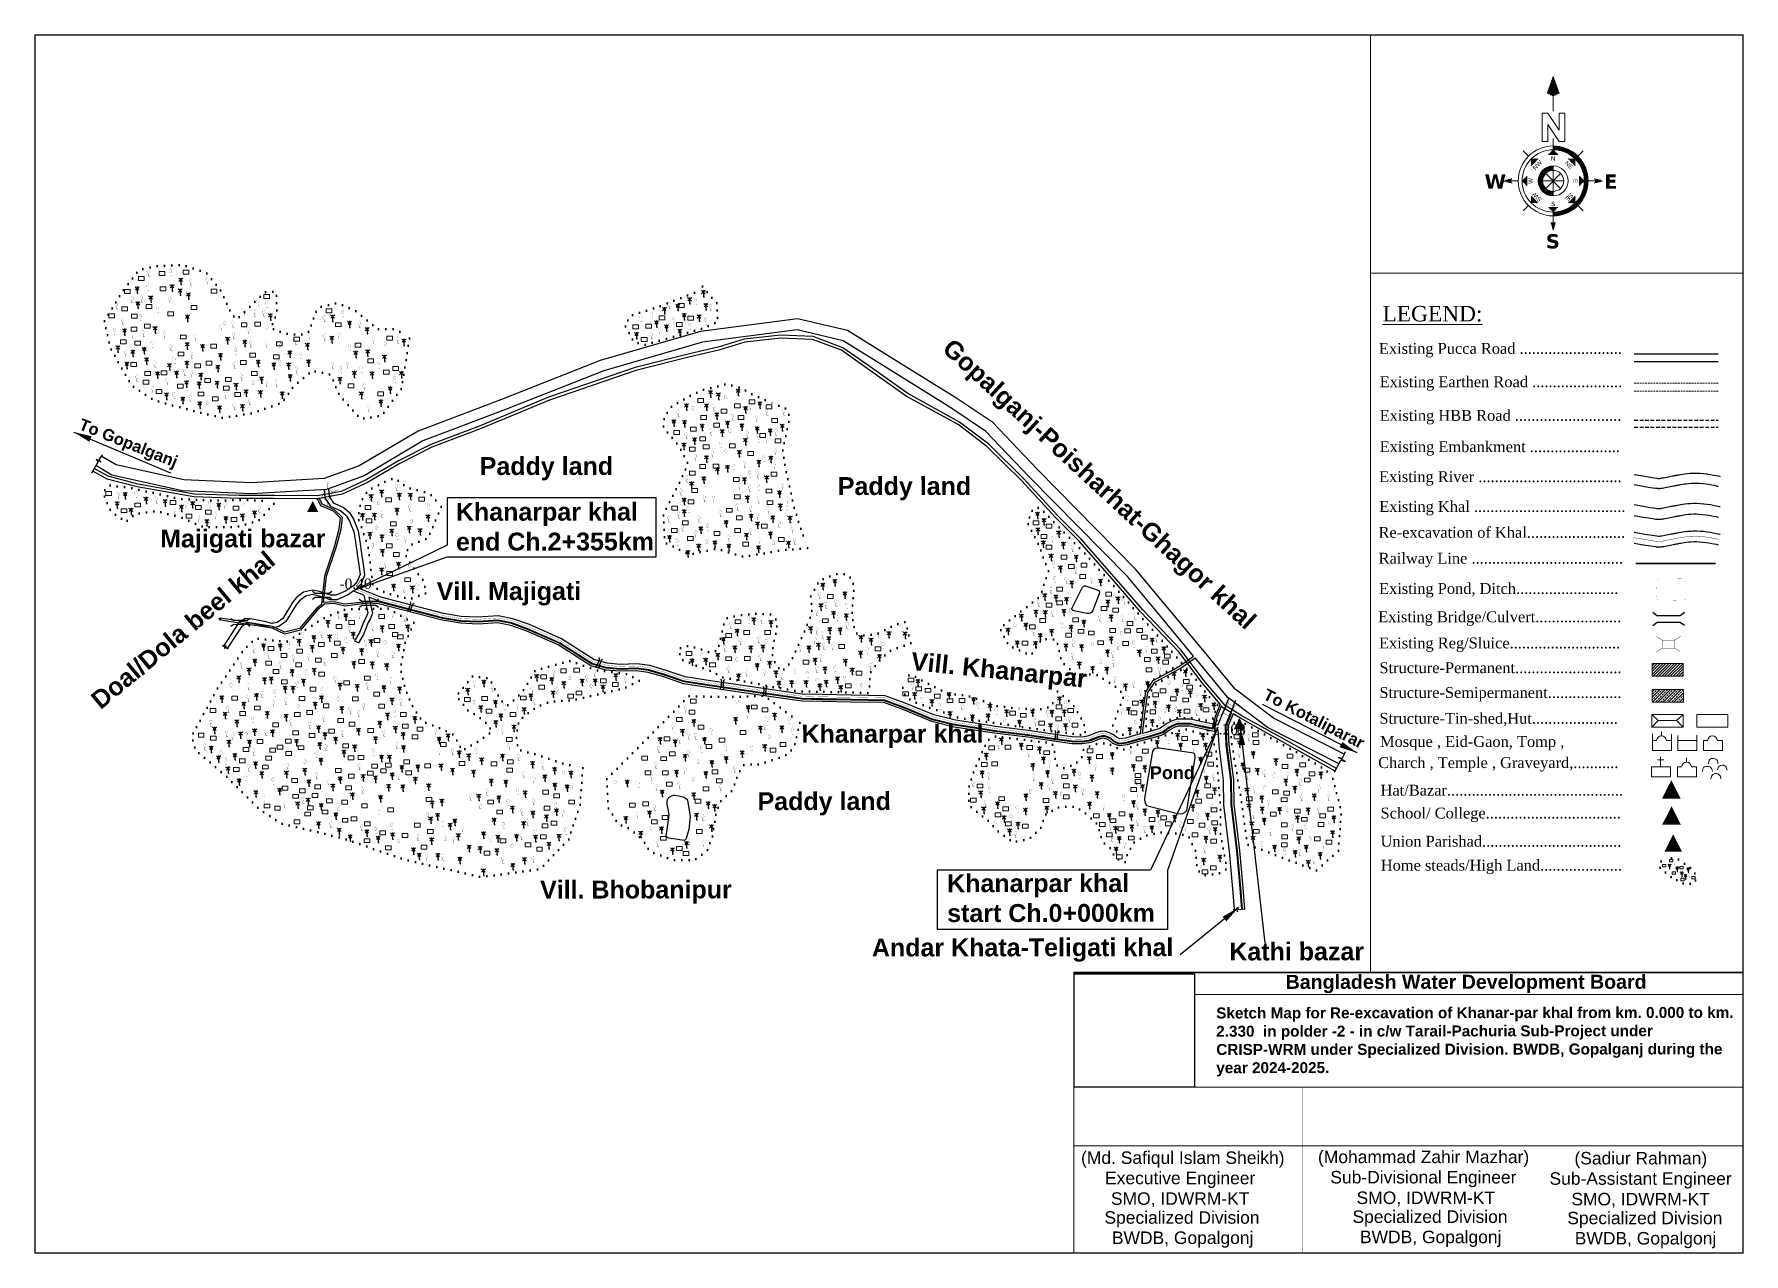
# Model space of a CAD drawing. Header units: millimetres. Extents: x 103 to 32834, y -100302 to -48.
# Drawn here: x 28147 to 32834, y -100302 to -96959 of the extents above; entities outside this region: 3.
import ezdxf
from ezdxf.enums import TextEntityAlignment as Align

# ---------------------------------------------------------------- set-up
doc = ezdxf.new("R2010")
doc.units = ezdxf.units.MM
doc.header["$MEASUREMENT"] = 0
for name, pattern in [('ACAD_ISO02W100', [15, 12, -3]), ('CENTERX2', [4, 2.5, -0.5, 0.5, -0.5]), ('DASHED', [0.75, 0.5, -0.25]), ('DASHED2', [0.375, 0.25, -0.125]), ('DOT2', [0.125, 0, -0.125]), ('HIDDENX2', [0.75, 0.5, -0.25]), ('PHANTOM2', [1.25, 0.625, -0.125, 0.125, -0.125, 0.125, -0.125])]:
    doc.linetypes.add(name, pattern=pattern)
for name, color, linetype, lineweight in [('Bazar', 97, 'Continuous', 15), ('Bridge or Culvert', 7, 'Continuous', 25), ('Church', 170, 'Continuous', 9), ('Earthan Road', 7, 'DASHED2', 9), ('Eid-Gah', 170, 'Continuous', 9), ('Existing Str', 7, 'PHANTOM2', 35), ('existing-profile', 5, 'ACAD_ISO02W100', 25), ('FRAM', 7, 'Continuous', 50), ('Graveyard', 40, 'Continuous', 9), ('HOUSE', 144, 'Continuous', 18), ('line', 10, 'Continuous', 9), ('Mosque', 170, 'Continuous', 9), ('OUTLINE', 7, 'Continuous', 15), ('p2', 32, 'Continuous', 15), ('PL', 7, 'Continuous', 15), ('Pond or Ditch', 7, 'Continuous', 9), ('PUCCA ROAD', 1, 'Continuous', 30), ('Rail Line', 14, 'TRACKS', 35), ('Temple', 170, 'Continuous', 9), ('Tomb', 170, 'Continuous', 9), ('Union', 7, 'Continuous', 15)]:
    doc.layers.add(name, color=color, linetype=linetype, lineweight=lineweight)
for name, color, linetype in [('boundary', 7, 'Continuous'), ('Earthen Emb', 42, 'Continuous'), ('Embankment', 6, 'DASHED'), ('HBB_BFS Road', 7, 'DASHED2'), ('Home Stead', 151, 'Continuous'), ('Khal', 4, 'Continuous'), ('RIVER', 150, 'Continuous'), ('TEXT', 5, 'Continuous'), ('Trees', 77, 'Continuous')]:
    doc.layers.add(name, color=color, linetype=linetype)
doc.styles.add('AR', font='arial.ttf', dxfattribs={"height": 450})
doc.styles.add('b', font='times.ttf')
doc.styles.add('LEG', font='romantic.ttf')
doc.styles.add('Romans', font='arial.ttf')
doc.styles.get("Standard").update_dxf_attribs({"font": 'arial.ttf'})
doc.styles.add('sum', font='arialbd.ttf')
doc.linetypes.add('TRACKS', pattern='A,0.15,[130,ltypeshp.shx,S=0.25,R=0,X=0,Y=0],0.15', length=0.3)
doc.dimstyles.get("Standard").update_dxf_attribs({"dimtxt": 0.18, "dimasz": 0.18, "dimexe": 0.18, "dimexo": 0.0625, "dimgap": 0.09, "dimtad": 0, "dimtih": 1, "dimtoh": 1, "dimdec": 4, "dimzin": 0, "dimdsep": 46, "dimtxsty": 'Standard', "dimblk": 'DATUMBLANK', "dimcen": 0.09, "dimadec": 0, "dimazin": 0, "dimtfac": 1, "dimtdec": 4, "dimtofl": 0, "dimtmove": 0, "dimatfit": 3, "dimfxl": 1, "dimtolj": 1, "dimtzin": 0, "dimarcsym": 0})
picture_1 = doc.add_image_def('image1.png', size_in_pixel=(204, 192))
pattern_1 = [(360, (26.19663, 31.512), (2e-14, 0.2822134), [])]
pattern_2 = [(360, (26.19663, 27.11894), (2e-14, 0.2822134), [])]
pattern_3 = [(180, (26.19663, 27.11894), (2e-14, 0.2822134), [])]
pattern_4 = [(45, (26.19663, 27.11894), (-0.199555, 0.199555), [])]
pattern_5 = [(90, (26.19663, 27.11894), (-0.2822134, 2e-14), [])]
pattern_6 = [(135, (26.19663, 27.11894), (-0.199555, -0.199555), [])]
pattern_7 = [(180, (26.19663, 27.11894), (-2e-14, -0.2822134), [])]
pattern_8 = [(225, (26.19663, 27.11894), (0.199555, -0.199555), [])]
pattern_9 = [(270, (26.19663, 27.11894), (0.2822134, -2e-14), [])]
pattern_10 = [(315, (26.19663, 27.11894), (0.199555, 0.199555), [])]

msp = doc.modelspace()

# ---------------------------------------------------------------- texts
at = {"layer": 'Embankment', "ltscale": 0.1, "char_height": 0.18, "attachment_point": 1}
for insert in [(103.2, -47.9), (103.2, -48.2), (103.4, -48.2)]:
    msp.add_mtext('\\A1;', dxfattribs=dict(at, insert=insert))
at = {"layer": 'FRAM', "linetype": 'Continuous', "lineweight": -3, "style": 'AR'}
for s, p in [('(Md. Safiqul Islam Sheikh)   ', (31315.6, -100055.3)), ('(Mohammad Zahir Mazhar)      ', (31995.7, -100053.1)), ('Executive Engineer     ', (31321.7, -100111)), ('Sub-Divisional Engineer       ', (32001.8, -100108.8)), ('SMO, IDWRM-KT     ', (31321.7, -100167.4)), ('SMO, IDWRM-KT      ', (32001.8, -100165.2)), ('Specialized Division     ', (31326.6, -100219.2)), ('Specialized Division     ', (32006.7, -100217)), ('BWDB, Gopalgonj     ', (31328.5, -100274.7)), ('BWDB, Gopalgonj     ', (32008.6, -100272.5))]:
    msp.add_text(s, height=34.223, dxfattribs=at).set_placement(p, align=Align.CENTER)
at = {"layer": 'FRAM', "linetype": 'Continuous', "style": 'AR'}
for s, p in [('(Sadiur Rahman)     ', (32584.6, -100056.7)), ('Sub-Assistant Engineer      ', (32590.7, -100112.5)), ('SMO, IDWRM-KT      ', (32590.7, -100168.8)), ('Specialized Division     ', (32595.6, -100220.6)), ('BWDB, Gopalgonj     ', (32597.5, -100276.1))]:
    msp.add_text(s, height=34.223, dxfattribs=at).set_placement(p, align=Align.CENTER)
at = {"layer": 'OUTLINE', "style": 'LEG'}
msp.add_text('%%ULEGEND:', height=42.4, dxfattribs=at).set_placement((31843.3, -97746.5))
at = {"layer": 'OUTLINE', "ltscale": 0.1, "style": 'b'}
for s, p in [('Railway Line .....................................', (31832.6, -98410.3)), (' Existing Reg/Sluice...........................', (31822.4, -98642.5)), ('Structure-Permanent..........................', (31834.8, -98710.4)), ('Structure-Semipermanent..................', (31834.8, -98778.3)), ('Structure-Tin-shed,Hut.....................', (31834.8, -98849)), ('Mosque , Eid-Gaon, Tomp ,', (31836.4, -98912.6)), ('Charch , Temple , Graveyard,........... ', (31831.3, -98970.4)), ('Home steads/High Land....................', (31838.6, -99251.5))]:
    msp.add_text(s, height=29.739, dxfattribs=at).set_placement(p)
at = {"layer": 'OUTLINE', "ltscale": 0.1, "attachment_point": 1, "style": 'b'}
for s, insert, char_height, width in [('Existing Pucca Road .........................', (31833.4, -97805.5), 29.739, 1387.584), ('Existing Earthen Road ......................', (31835.4, -97896.9), 29.739, 1387.584), ('Existing HBB Road ..........................', (31835.4, -97989.1), 29.739, 1387.584), ('Existing Embankment ......................', (31835.4, -98074.8), 29.739, 1387.584), (' Existing River ...................................', (31822.6, -98157), 29.739, 1387.584), ('Existing Khal .....................................', (31834.3, -98238.7), 29.739, 1387.584), ('Re-excavation of Khal........................', (31832.3, -98309.6), 29.739, 1387.584), ('-0.40', (28983.4, -98451.3), 28.15, 1313.376), (' Existing Pond, Ditch.........................', (31822.5, -98463.5), 29.739, 1387.584), (' Existing Bridge/Culvert.....................', (31820.3, -98541.1), 29.739, 1387.584), ('-1.203', (31358.7, -98850.5), 28.15, 1313.376), ('Hat/Bazar...........................................', (31837.9, -99016.2), 29.739, 1387.584), ('School/ College.................................', (31837.9, -99078.9), 29.739, 1387.584), ('Union Parishad..................................', (31837.9, -99156.1), 29.739, 1387.584)]:
    msp.add_mtext(s, dxfattribs=dict(at, insert=insert, char_height=char_height, width=width))
at = {"layer": 'TEXT', "color": 7, "style": 'sum'}
msp.add_text('Bangladesh Water Development Board', height=38.393, rotation=0.0165, dxfattribs=at).set_placement((32072.4, -99575.4), align=Align.CENTER)
at = {"layer": 'TEXT', "color": 7, "attachment_point": 1, "style": 'sum'}
for s, insert, char_height, width, rotation in [('Gopalganj-Poisharhat-Ghagor khal', (30666.6, -97789.6), 49.068, 1169.09, 317.3892), ('To Gopalganj', (28278.5, -98011.4), 32.037, 620.15, 338.2312), ('Paddy land ', (29368.1, -98118.4), 49.068, 949.837, 0.0705), ('Paddy land ', (30349.8, -98173.2), 49.068, 949.837, 0.0705), ('Khanarpar khal \\Pend Ch.2+355km', (29302.8, -98243.7), 49.068, 949.837, 0.0705), ('Majigati bazar', (28492.1, -98316.9), 49.068, 949.837, 0.0705), ('Doal/Dola beel khal', (28297.4, -98774), 49.068, 949.837, 39.777), ('Vill. Majigati', (29250.2, -98461.2), 49.068, 949.837, 0.0705), ('Vill. Khanarpar', (30553.7, -98652.6), 49.068, 949.837, 354.1684), ('To Kotaliparar', (31527.8, -98751.5), 32.037, 620.15, 332.8957), ('Khanarpar khal ', (30250.3, -98852), 49.068, 949.837, 0.0705), ('Pond', (31205.4, -98965.5), 35.33, 683.883, 0.0705), ('Paddy land ', (30129.8, -99036.8), 49.068, 949.837, 0.0705), ('Khanarpar khal \\Pstart Ch.0+000km', (30649.6, -99261.6), 49.068, 949.837, 0.0705), ('Vill. Bhobanipur', (29533.6, -99279.1), 49.068, 949.837, 0.0705), ('Andar Khata-Teligati khal', (30443.3, -99437.8), 49.068, 949.837, 0.0705), ('Kathi bazar', (31423.2, -99448.6), 49.068, 949.837, 0.0705), ('Sketch Map for Re-excavation of Khanar-par khal from km. 0.000 to km. 2.330  in polder -2 - in c/w Tarail-Pachuria Sub-Project under CRISP-WRM under Specialized Division. BWDB, Gopalganj during the year 2024-2025.', (31387.3, -99626.7), 30, 1415.808, 0.0705)]:
    msp.add_mtext(s, dxfattribs=dict(at, insert=insert, char_height=char_height, width=width, rotation=rotation))

# ---------------------------------------------------------------- blocks, each defined once
blk = doc.blocks.new('A$C3E516E70')
at = {"layer": 'Existing Str', "linetype": 'Continuous', "const_width": 1.25}
for points in [[(0.3, 51.6), (19.6, 39.6), (61.5, 39.6), (80.8, 51.6)], [(0.3, 0.5), (19.6, 12.6), (61.5, 12.6), (80.8, 0.5)], [(19.6, 12.6), (19.6, 39.6)], [(61.5, 12.6), (61.5, 39.6)]]:
    blk.add_lwpolyline(points, dxfattribs=at)
blk = doc.blocks.new('A$C3B865840')
at = {"layer": 'Bridge or Culvert', "color": 7, "linetype": 'Continuous', "lineweight": 30}
for points in [[(0, 43.6), (13.8, 33.1), (91.3, 33.3), (105, 44.2)], [(0.2, 0), (13.9, 10.6), (91.4, 10.9), (105.2, 0.2)]]:
    blk.add_lwpolyline(points, dxfattribs=at)
blk = doc.blocks.new('A$C7FEE66E4')
at = {"layer": 'Trees', "linetype": 'Continuous', "const_width": 0.000142}
blk.add_lwpolyline([(0, 0, 0.606435), (0, 0.0049, 0.606435)], format="xyb", close=True, dxfattribs=at)
at = {"layer": 'Trees', "linetype": 'Continuous', "const_width": 0.000252}
for points in [[(0, 0), (0, -0.0029)], [(0, -0.0029), (0.0017, -0.0029)]]:
    blk.add_lwpolyline(points, dxfattribs=at)
blk = doc.blocks.new('A$C01DB3217')
at = {"layer": 'Trees', "color": 1, "lineweight": 30}
blk.add_lwpolyline([(0, 0.0028), (0, -0.0071), (0.0015, -0.0071)], dxfattribs=at)
for centre, start, end in [((-0.012, -0.0154), 41.2491, 62.6782), ((0.012, -0.0154), 117.3218, 138.7509)]:
    blk.add_arc(centre, 0.0195, start, end, dxfattribs=at)
blk = doc.blocks.new('A$C5FE22593')
h = blk.add_hatch()
h.set_pattern_fill('_USER', color=11, scale=0.282213, style=0, pattern_type=0)
h.set_pattern_definition(pattern_1)
h.paths.add_polyline_path([(26.2, 66.79), (23.84, 60.2), (26.2, 59.26), (28.55, 60.2)])
h = blk.add_hatch()
h.set_pattern_fill('_USER', color=11, scale=0.282213, style=0, pattern_type=0)
h.set_pattern_definition(pattern_1)
h.paths.add_polyline_path([(26.2, 66.79), (23.84, 60.2), (26.2, 59.26), (28.55, 60.2)])
h = blk.add_hatch()
h.set_pattern_fill('_USER', color=11, scale=0.282213, style=0, pattern_type=0)
h.set_pattern_definition(pattern_1)
h.paths.add_polyline_path([(26.2, 66.79), (23.84, 60.2), (26.2, 59.26), (28.55, 60.2)])
h = blk.add_hatch()
h.set_pattern_fill('_USER', color=11, scale=0.282213, style=0, pattern_type=0)
h.set_pattern_definition(pattern_1)
h.paths.add_polyline_path([(26.2, 66.79), (23.84, 60.2), (26.2, 59.26), (28.55, 60.2)])
h = blk.add_hatch(color=11)
h.paths.add_polyline_path([(26.2, 15.36), (26.2, 13.92, 1), (26.2, 40.32), (26.2, 38.88, -1)])
h.paths.add_polyline_path([(26.2, 31.11), (26.2, 32.76, 1), (26.2, 21.47), (26.2, 23.13, -1)])
h = blk.add_hatch(color=11)
h.paths.add_polyline_path([(26.2, 15.36), (26.2, 13.92, 1), (26.2, 40.32), (26.2, 38.88, -1)])
h.paths.add_polyline_path([(26.2, 31.11), (26.2, 32.76, 1), (26.2, 21.47), (26.2, 23.13, -1)])
h = blk.add_hatch(color=11)
h.paths.add_polyline_path([(26.2, 15.36), (26.2, 13.92, 1), (26.2, 40.32), (26.2, 38.88, -1)])
h.paths.add_polyline_path([(26.2, 31.11), (26.2, 32.76, 1), (26.2, 21.47), (26.2, 23.13, -1)])
h = blk.add_hatch(color=11)
h.paths.add_polyline_path([(26.2, 15.36), (26.2, 13.92, 1), (26.2, 40.32), (26.2, 38.88, -1)])
h.paths.add_polyline_path([(26.2, 31.11), (26.2, 32.76, 1), (26.2, 21.47), (26.2, 23.13, -1)])
h = blk.add_hatch()
h.set_pattern_fill('_USER', color=11, scale=0.282213, angle=90, style=0, pattern_type=0)
h.set_pattern_definition(pattern_5)
h.paths.add_polyline_path([(28.08, 37), (26.2, 38.88), (24.32, 37)])
h = blk.add_hatch()
h.set_pattern_fill('_USER', color=11, scale=0.282213, angle=90, style=0, pattern_type=0)
h.set_pattern_definition(pattern_5)
h.paths.add_polyline_path([(28.08, 37), (26.2, 38.88), (24.32, 37)])
h = blk.add_hatch()
h.set_pattern_fill('_USER', color=11, scale=0.282213, angle=90, style=0, pattern_type=0)
h.set_pattern_definition(pattern_5)
h.paths.add_polyline_path([(28.08, 37), (26.2, 38.88), (24.32, 37)])
h = blk.add_hatch()
h.set_pattern_fill('_USER', color=11, scale=0.282213, angle=90, style=0, pattern_type=0)
h.set_pattern_definition(pattern_5)
h.paths.add_polyline_path([(28.08, 37), (26.2, 38.88), (24.32, 37)])
h = blk.add_hatch()
h.set_pattern_fill('_USER', color=11, scale=0.282213, style=0, pattern_type=0)
h.set_pattern_definition(pattern_2)
h.paths.add_polyline_path([(39.4, 27.12, 0.414214), (26.2, 40.32), (26.2, 38.88, -0.414214), (37.96, 27.12, -0.414214), (26.2, 15.36), (26.2, 13.92, 0.414214)])
h = blk.add_hatch()
h.set_pattern_fill('_USER', color=11, scale=0.282213, style=0, pattern_type=0)
h.set_pattern_definition(pattern_2)
h.paths.add_polyline_path([(39.4, 27.12, 0.414214), (26.2, 40.32), (26.2, 38.88, -0.414214), (37.96, 27.12, -0.414214), (26.2, 15.36), (26.2, 13.92, 0.414214)])
h = blk.add_hatch()
h.set_pattern_fill('_USER', color=11, scale=0.282213, style=0, pattern_type=0)
h.set_pattern_definition(pattern_2)
h.paths.add_polyline_path([(39.4, 27.12, 0.414214), (26.2, 40.32), (26.2, 38.88, -0.414214), (37.96, 27.12, -0.414214), (26.2, 15.36), (26.2, 13.92, 0.414214)])
h = blk.add_hatch()
h.set_pattern_fill('_USER', color=11, scale=0.282213, style=0, pattern_type=0)
h.set_pattern_definition(pattern_2)
h.paths.add_polyline_path([(39.4, 27.12, 0.414214), (26.2, 40.32), (26.2, 38.88, -0.414214), (37.96, 27.12, -0.414214), (26.2, 15.36), (26.2, 13.92, 0.414214)])
h = blk.add_hatch()
h.set_pattern_fill('_USER', color=11, scale=0.282213, angle=135, style=0, pattern_type=0)
h.set_pattern_definition(pattern_6)
h.paths.add_polyline_path([(20.54, 35.43), (17.88, 35.43), (17.88, 32.77)])
h = blk.add_hatch()
h.set_pattern_fill('_USER', color=11, scale=0.282213, angle=135, style=0, pattern_type=0)
h.set_pattern_definition(pattern_6)
h.paths.add_polyline_path([(20.54, 35.43), (17.88, 35.43), (17.88, 32.77)])
h = blk.add_hatch()
h.set_pattern_fill('_USER', color=11, scale=0.282213, angle=135, style=0, pattern_type=0)
h.set_pattern_definition(pattern_6)
h.paths.add_polyline_path([(20.54, 35.43), (17.88, 35.43), (17.88, 32.77)])
h = blk.add_hatch()
h.set_pattern_fill('_USER', color=11, scale=0.282213, angle=135, style=0, pattern_type=0)
h.set_pattern_definition(pattern_6)
h.paths.add_polyline_path([(20.54, 35.43), (17.88, 35.43), (17.88, 32.77)])
h = blk.add_hatch()
h.set_pattern_fill('_USER', color=11, scale=0.282213, style=0, pattern_type=0)
h.set_pattern_definition(pattern_2)
h.paths.add_polyline_path([(26.2, 31.11), (26.2, 32.76, 0.414214), (20.55, 27.12, 0.414214), (26.2, 21.47), (26.2, 23.13, -0.414214), (22.21, 27.12, -0.414214)])
h = blk.add_hatch()
h.set_pattern_fill('_USER', color=11, scale=0.282213, style=0, pattern_type=0)
h.set_pattern_definition(pattern_2)
h.paths.add_polyline_path([(26.2, 31.11), (26.2, 32.76, 0.414214), (20.55, 27.12, 0.414214), (26.2, 21.47), (26.2, 23.13, -0.414214), (22.21, 27.12, -0.414214)])
h = blk.add_hatch()
h.set_pattern_fill('_USER', color=11, scale=0.282213, style=0, pattern_type=0)
h.set_pattern_definition(pattern_2)
h.paths.add_polyline_path([(26.2, 31.11), (26.2, 32.76, 0.414214), (20.55, 27.12, 0.414214), (26.2, 21.47), (26.2, 23.13, -0.414214), (22.21, 27.12, -0.414214)])
h = blk.add_hatch()
h.set_pattern_fill('_USER', color=11, scale=0.282213, style=0, pattern_type=0)
h.set_pattern_definition(pattern_2)
h.paths.add_polyline_path([(26.2, 31.11), (26.2, 32.76, 0.414214), (20.55, 27.12, 0.414214), (26.2, 21.47), (26.2, 23.13, -0.414214), (22.21, 27.12, -0.414214)])
h = blk.add_hatch()
h.set_pattern_fill('_USER', color=11, scale=0.282213, angle=45, style=0, pattern_type=0)
h.set_pattern_definition(pattern_4)
h.paths.add_polyline_path([(34.51, 32.77), (34.51, 35.43), (31.85, 35.43)])
h = blk.add_hatch()
h.set_pattern_fill('_USER', color=11, scale=0.282213, angle=45, style=0, pattern_type=0)
h.set_pattern_definition(pattern_4)
h.paths.add_polyline_path([(34.51, 32.77), (34.51, 35.43), (31.85, 35.43)])
h = blk.add_hatch()
h.set_pattern_fill('_USER', color=11, scale=0.282213, angle=45, style=0, pattern_type=0)
h.set_pattern_definition(pattern_4)
h.paths.add_polyline_path([(34.51, 32.77), (34.51, 35.43), (31.85, 35.43)])
h = blk.add_hatch()
h.set_pattern_fill('_USER', color=11, scale=0.282213, angle=45, style=0, pattern_type=0)
h.set_pattern_definition(pattern_4)
h.paths.add_polyline_path([(34.51, 32.77), (34.51, 35.43), (31.85, 35.43)])
h = blk.add_hatch()
h.set_pattern_fill('_USER', color=11, scale=0.282213, style=0, pattern_type=0)
h.set_pattern_definition(pattern_3)
h.paths.add_polyline_path([(10.67, 26.18), (10.2, 27.12), (10.67, 28.06), (7.38, 27.12)])
h = blk.add_hatch()
h.set_pattern_fill('_USER', color=11, scale=0.282213, style=0, pattern_type=0)
h.set_pattern_definition(pattern_3)
h.paths.add_polyline_path([(10.67, 26.18), (10.2, 27.12), (10.67, 28.06), (7.38, 27.12)])
h = blk.add_hatch()
h.set_pattern_fill('_USER', color=11, scale=0.282213, style=0, pattern_type=0)
h.set_pattern_definition(pattern_3)
h.paths.add_polyline_path([(10.67, 26.18), (10.2, 27.12), (10.67, 28.06), (7.38, 27.12)])
h = blk.add_hatch()
h.set_pattern_fill('_USER', color=11, scale=0.282213, style=0, pattern_type=0)
h.set_pattern_definition(pattern_3)
h.paths.add_polyline_path([(10.67, 26.18), (10.2, 27.12), (10.67, 28.06), (7.38, 27.12)])
h = blk.add_hatch()
h.set_pattern_fill('_USER', color=11, scale=0.282213, angle=180, style=0, pattern_type=0)
h.set_pattern_definition(pattern_7)
h.paths.add_polyline_path([(16.32, 29), (14.44, 27.12), (16.32, 25.24)])
h = blk.add_hatch()
h.set_pattern_fill('_USER', color=11, scale=0.282213, angle=180, style=0, pattern_type=0)
h.set_pattern_definition(pattern_7)
h.paths.add_polyline_path([(16.32, 29), (14.44, 27.12), (16.32, 25.24)])
h = blk.add_hatch()
h.set_pattern_fill('_USER', color=11, scale=0.282213, angle=180, style=0, pattern_type=0)
h.set_pattern_definition(pattern_7)
h.paths.add_polyline_path([(16.32, 29), (14.44, 27.12), (16.32, 25.24)])
h = blk.add_hatch()
h.set_pattern_fill('_USER', color=11, scale=0.282213, angle=180, style=0, pattern_type=0)
h.set_pattern_definition(pattern_7)
h.paths.add_polyline_path([(16.32, 29), (14.44, 27.12), (16.32, 25.24)])
h = blk.add_hatch()
h.set_pattern_fill('_USER', color=11, scale=0.282213, style=0, pattern_type=0)
h.set_pattern_definition(pattern_2)
h.paths.add_polyline_path([(36.07, 29), (36.07, 25.24), (37.96, 27.12)])
h = blk.add_hatch()
h.set_pattern_fill('_USER', color=11, scale=0.282213, style=0, pattern_type=0)
h.set_pattern_definition(pattern_2)
h.paths.add_polyline_path([(36.07, 29), (36.07, 25.24), (37.96, 27.12)])
h = blk.add_hatch()
h.set_pattern_fill('_USER', color=11, scale=0.282213, style=0, pattern_type=0)
h.set_pattern_definition(pattern_2)
h.paths.add_polyline_path([(36.07, 29), (36.07, 25.24), (37.96, 27.12)])
h = blk.add_hatch()
h.set_pattern_fill('_USER', color=11, scale=0.282213, style=0, pattern_type=0)
h.set_pattern_definition(pattern_2)
h.paths.add_polyline_path([(36.07, 29), (36.07, 25.24), (37.96, 27.12)])
h = blk.add_hatch()
h.set_pattern_fill('_USER', color=11, scale=0.282213, style=0, pattern_type=0)
h.set_pattern_definition(pattern_2)
h.paths.add_polyline_path([(45.01, 27.12), (41.72, 28.06), (42.19, 27.12), (41.72, 26.18)])
h = blk.add_hatch()
h.set_pattern_fill('_USER', color=11, scale=0.282213, style=0, pattern_type=0)
h.set_pattern_definition(pattern_2)
h.paths.add_polyline_path([(45.01, 27.12), (41.72, 28.06), (42.19, 27.12), (41.72, 26.18)])
h = blk.add_hatch()
h.set_pattern_fill('_USER', color=11, scale=0.282213, style=0, pattern_type=0)
h.set_pattern_definition(pattern_2)
h.paths.add_polyline_path([(45.01, 27.12), (41.72, 28.06), (42.19, 27.12), (41.72, 26.18)])
h = blk.add_hatch()
h.set_pattern_fill('_USER', color=11, scale=0.282213, style=0, pattern_type=0)
h.set_pattern_definition(pattern_2)
h.paths.add_polyline_path([(45.01, 27.12), (41.72, 28.06), (42.19, 27.12), (41.72, 26.18)])
h = blk.add_hatch()
h.set_pattern_fill('_USER', color=11, scale=0.282213, angle=-135, style=0, pattern_type=0)
h.set_pattern_definition(pattern_8)
h.paths.add_polyline_path([(17.88, 21.46), (17.88, 18.8), (20.54, 18.8)])
h = blk.add_hatch()
h.set_pattern_fill('_USER', color=11, scale=0.282213, angle=-135, style=0, pattern_type=0)
h.set_pattern_definition(pattern_8)
h.paths.add_polyline_path([(17.88, 21.46), (17.88, 18.8), (20.54, 18.8)])
h = blk.add_hatch()
h.set_pattern_fill('_USER', color=11, scale=0.282213, angle=-135, style=0, pattern_type=0)
h.set_pattern_definition(pattern_8)
h.paths.add_polyline_path([(17.88, 21.46), (17.88, 18.8), (20.54, 18.8)])
h = blk.add_hatch()
h.set_pattern_fill('_USER', color=11, scale=0.282213, angle=-135, style=0, pattern_type=0)
h.set_pattern_definition(pattern_8)
h.paths.add_polyline_path([(17.88, 21.46), (17.88, 18.8), (20.54, 18.8)])
h = blk.add_hatch()
h.set_pattern_fill('_USER', color=11, scale=0.282213, angle=-45, style=0, pattern_type=0)
h.set_pattern_definition(pattern_10)
h.paths.add_polyline_path([(31.85, 18.8), (34.51, 18.8), (34.51, 21.46)])
h = blk.add_hatch()
h.set_pattern_fill('_USER', color=11, scale=0.282213, angle=-45, style=0, pattern_type=0)
h.set_pattern_definition(pattern_10)
h.paths.add_polyline_path([(31.85, 18.8), (34.51, 18.8), (34.51, 21.46)])
h = blk.add_hatch()
h.set_pattern_fill('_USER', color=11, scale=0.282213, angle=-45, style=0, pattern_type=0)
h.set_pattern_definition(pattern_10)
h.paths.add_polyline_path([(31.85, 18.8), (34.51, 18.8), (34.51, 21.46)])
h = blk.add_hatch()
h.set_pattern_fill('_USER', color=11, scale=0.282213, angle=-45, style=0, pattern_type=0)
h.set_pattern_definition(pattern_10)
h.paths.add_polyline_path([(31.85, 18.8), (34.51, 18.8), (34.51, 21.46)])
h = blk.add_hatch()
h.set_pattern_fill('_USER', color=11, scale=0.282213, angle=-90, style=0, pattern_type=0)
h.set_pattern_definition(pattern_9)
h.paths.add_polyline_path([(24.32, 17.24), (26.2, 15.36), (28.08, 17.24)])
h = blk.add_hatch()
h.set_pattern_fill('_USER', color=11, scale=0.282213, angle=-90, style=0, pattern_type=0)
h.set_pattern_definition(pattern_9)
h.paths.add_polyline_path([(24.32, 17.24), (26.2, 15.36), (28.08, 17.24)])
h = blk.add_hatch()
h.set_pattern_fill('_USER', color=11, scale=0.282213, angle=-90, style=0, pattern_type=0)
h.set_pattern_definition(pattern_9)
h.paths.add_polyline_path([(24.32, 17.24), (26.2, 15.36), (28.08, 17.24)])
h = blk.add_hatch()
h.set_pattern_fill('_USER', color=11, scale=0.282213, angle=-90, style=0, pattern_type=0)
h.set_pattern_definition(pattern_9)
h.paths.add_polyline_path([(24.32, 17.24), (26.2, 15.36), (28.08, 17.24)])
h = blk.add_hatch()
h.set_pattern_fill('_USER', color=11, scale=0.282213, style=0, pattern_type=0)
h.set_pattern_definition(pattern_2)
h.paths.add_polyline_path([(27.14, 11.6), (26.2, 11.13), (25.26, 11.6), (26.2, 8.3)])
h = blk.add_hatch()
h.set_pattern_fill('_USER', color=11, scale=0.282213, style=0, pattern_type=0)
h.set_pattern_definition(pattern_2)
h.paths.add_polyline_path([(27.14, 11.6), (26.2, 11.13), (25.26, 11.6), (26.2, 8.3)])
h = blk.add_hatch()
h.set_pattern_fill('_USER', color=11, scale=0.282213, style=0, pattern_type=0)
h.set_pattern_definition(pattern_2)
h.paths.add_polyline_path([(27.14, 11.6), (26.2, 11.13), (25.26, 11.6), (26.2, 8.3)])
h = blk.add_hatch()
h.set_pattern_fill('_USER', color=11, scale=0.282213, style=0, pattern_type=0)
h.set_pattern_definition(pattern_2)
h.paths.add_polyline_path([(27.14, 11.6), (26.2, 11.13), (25.26, 11.6), (26.2, 8.3)])
at = {"color": 11}
for p, q in [((26.2, 53.5), (26.2, 59.26)), ((26.2, 53.5), (26.2, 59.26)), ((26.2, 53.5), (26.2, 59.26)), ((26.2, 53.5), (26.2, 59.26)), ((26.2, 40.32), (26.2, 43.11)), ((26.2, 40.32), (26.2, 43.11)), ((26.2, 40.32), (26.2, 43.11)), ((26.2, 40.32), (26.2, 43.11)), ((26.2, 40.32), (26.2, 38.88)), ((26.2, 40.32), (26.2, 38.88)), ((26.2, 40.32), (26.2, 38.88)), ((26.2, 40.32), (26.2, 38.88)), ((16.86, 36.46), (14.89, 38.43)), ((16.86, 36.46), (14.89, 38.43)), ((16.86, 36.46), (14.89, 38.43)), ((16.86, 36.46), (14.89, 38.43)), ((26.2, 31.11), (26.2, 32.76)), ((26.2, 31.11), (26.2, 32.76)), ((26.2, 31.11), (26.2, 32.76)), ((26.2, 31.11), (26.2, 32.76)), ((35.53, 36.46), (37.5, 38.43)), ((35.53, 36.46), (37.5, 38.43)), ((35.53, 36.46), (37.5, 38.43)), ((35.53, 36.46), (37.5, 38.43)), ((12.99, 27.12), (10.2, 27.12)), ((12.99, 27.12), (10.2, 27.12)), ((12.99, 27.12), (10.2, 27.12)), ((12.99, 27.12), (10.2, 27.12)), ((22.21, 27.12), (30.19, 27.12)), ((30.19, 27.12), (22.21, 27.12)), ((22.21, 27.12), (30.19, 27.12)), ((30.19, 27.12), (22.21, 27.12)), ((22.21, 27.12), (30.19, 27.12)), ((30.19, 27.12), (22.21, 27.12)), ((22.21, 27.12), (30.19, 27.12)), ((30.19, 27.12), (22.21, 27.12)), ((23.37, 24.3), (29.02, 29.94)), ((29.02, 24.3), (23.37, 29.94)), ((29.02, 29.94), (23.37, 24.3)), ((23.37, 29.94), (29.02, 24.3)), ((23.37, 24.3), (29.02, 29.94)), ((29.02, 24.3), (23.37, 29.94)), ((29.02, 29.94), (23.37, 24.3)), ((23.37, 29.94), (29.02, 24.3)), ((23.37, 24.3), (29.02, 29.94)), ((29.02, 24.3), (23.37, 29.94)), ((29.02, 29.94), (23.37, 24.3)), ((23.37, 29.94), (29.02, 24.3)), ((23.37, 24.3), (29.02, 29.94)), ((29.02, 24.3), (23.37, 29.94)), ((29.02, 29.94), (23.37, 24.3)), ((23.37, 29.94), (29.02, 24.3)), ((26.2, 23.13), (26.2, 31.11)), ((26.2, 31.11), (26.2, 23.13)), ((26.2, 23.13), (26.2, 31.11)), ((26.2, 31.11), (26.2, 23.13)), ((26.2, 23.13), (26.2, 31.11)), ((26.2, 31.11), (26.2, 23.13)), ((26.2, 23.13), (26.2, 31.11)), ((26.2, 31.11), (26.2, 23.13)), ((39.4, 27.12), (42.19, 27.12)), ((39.4, 27.12), (42.19, 27.12)), ((39.4, 27.12), (42.19, 27.12)), ((39.4, 27.12), (42.19, 27.12)), ((26.2, 23.13), (26.2, 21.47)), ((26.2, 23.13), (26.2, 21.47)), ((26.2, 23.13), (26.2, 21.47)), ((26.2, 23.13), (26.2, 21.47)), ((16.86, 17.78), (14.89, 15.81)), ((16.86, 17.78), (14.89, 15.81)), ((16.86, 17.78), (14.89, 15.81)), ((16.86, 17.78), (14.89, 15.81)), ((26.2, 13.92), (26.2, 15.36)), ((26.2, 13.92), (26.2, 15.36)), ((26.2, 13.92), (26.2, 15.36)), ((26.2, 13.92), (26.2, 15.36)), ((26.2, 13.92), (26.2, 11.13)), ((26.2, 13.92), (26.2, 11.13)), ((26.2, 13.92), (26.2, 11.13)), ((26.2, 13.92), (26.2, 11.13)), ((35.53, 17.78), (37.5, 15.81)), ((35.53, 17.78), (37.5, 15.81)), ((35.53, 17.78), (37.5, 15.81)), ((35.53, 17.78), (37.5, 15.81))]:
    blk.add_line(p, q, dxfattribs=at)
at = {"color": 1}
for p, q in [((22.03, 52.68), (24.16, 52.68)), ((22.03, 42.01), (22.03, 52.68)), ((22.03, 52.68), (24.16, 52.68)), ((22.03, 42.01), (22.03, 52.68)), ((22.03, 52.68), (24.16, 52.68)), ((22.03, 42.01), (22.03, 52.68)), ((22.03, 52.68), (24.16, 52.68)), ((22.03, 42.01), (22.03, 52.68)), ((24.16, 52.68), (28.43, 46.28)), ((24.16, 52.68), (28.43, 46.28)), ((24.16, 52.68), (28.43, 46.28)), ((24.16, 52.68), (28.43, 46.28)), ((28.43, 52.68), (30.56, 52.68)), ((28.43, 46.28), (28.43, 52.68)), ((28.43, 52.68), (30.56, 52.68)), ((28.43, 46.28), (28.43, 52.68)), ((28.43, 52.68), (30.56, 52.68)), ((28.43, 46.28), (28.43, 52.68)), ((28.43, 52.68), (30.56, 52.68)), ((28.43, 46.28), (28.43, 52.68)), ((30.56, 52.68), (30.56, 42.01)), ((30.56, 52.68), (30.56, 42.01)), ((30.56, 52.68), (30.56, 42.01)), ((30.56, 52.68), (30.56, 42.01)), ((24.16, 48.41), (24.16, 42.01)), ((28.43, 42.01), (24.16, 48.41)), ((24.16, 48.41), (24.16, 42.01)), ((28.43, 42.01), (24.16, 48.41)), ((24.16, 48.41), (24.16, 42.01)), ((28.43, 42.01), (24.16, 48.41)), ((24.16, 48.41), (24.16, 42.01)), ((28.43, 42.01), (24.16, 48.41)), ((24.16, 42.01), (22.03, 42.01)), ((24.16, 42.01), (22.03, 42.01)), ((24.16, 42.01), (22.03, 42.01)), ((24.16, 42.01), (22.03, 42.01)), ((30.56, 42.01), (28.43, 42.01)), ((30.56, 42.01), (28.43, 42.01)), ((30.56, 42.01), (28.43, 42.01)), ((30.56, 42.01), (28.43, 42.01))]:
    blk.add_line(p, q, dxfattribs=at)
at = {"color": 11}
for radius in [13.2, 13.2, 13.2, 13.2, 11.76, 11.76, 11.76, 11.76, 5.64, 5.64, 5.64, 5.64, 3.99, 3.99, 3.99, 3.99]:
    blk.add_circle((26.2, 27.12), radius, dxfattribs=at)
for points in [[(26.2, 66.79), (23.84, 60.2), (26.2, 59.26)], [(26.2, 66.79), (23.84, 60.2), (26.2, 59.26)], [(26.2, 66.79), (23.84, 60.2), (26.2, 59.26)], [(26.2, 66.79), (23.84, 60.2), (26.2, 59.26)], [(26.2, 59.26), (28.55, 60.2), (26.2, 66.79)], [(26.2, 59.26), (28.55, 60.2), (26.2, 66.79)], [(26.2, 59.26), (28.55, 60.2), (26.2, 66.79)], [(26.2, 59.26), (28.55, 60.2), (26.2, 66.79)], [(26.2, 38.88), (28.08, 37), (24.32, 37)], [(26.2, 38.88), (28.08, 37), (24.32, 37)], [(26.2, 38.88), (28.08, 37), (24.32, 37)], [(26.2, 38.88), (28.08, 37), (24.32, 37)], [(17.88, 35.43), (20.54, 35.43), (17.88, 32.77)], [(17.88, 35.43), (20.54, 35.43), (17.88, 32.77)], [(17.88, 35.43), (20.54, 35.43), (17.88, 32.77)], [(17.88, 35.43), (20.54, 35.43), (17.88, 32.77)], [(34.51, 35.43), (34.51, 32.77), (31.85, 35.43)], [(34.51, 35.43), (34.51, 32.77), (31.85, 35.43)], [(34.51, 35.43), (34.51, 32.77), (31.85, 35.43)], [(34.51, 35.43), (34.51, 32.77), (31.85, 35.43)], [(7.38, 27.12), (10.67, 28.06), (10.2, 27.12)], [(7.38, 27.12), (10.67, 28.06), (10.2, 27.12)], [(7.38, 27.12), (10.67, 28.06), (10.2, 27.12)], [(7.38, 27.12), (10.67, 28.06), (10.2, 27.12)], [(10.67, 26.18), (10.2, 27.12), (7.38, 27.12)], [(10.67, 26.18), (10.2, 27.12), (7.38, 27.12)], [(10.67, 26.18), (10.2, 27.12), (7.38, 27.12)], [(10.67, 26.18), (10.2, 27.12), (7.38, 27.12)], [(14.44, 27.12), (16.32, 29), (16.32, 25.24)], [(14.44, 27.12), (16.32, 29), (16.32, 25.24)], [(14.44, 27.12), (16.32, 29), (16.32, 25.24)], [(14.44, 27.12), (16.32, 29), (16.32, 25.24)], [(37.96, 27.12), (36.07, 25.24), (36.07, 29)], [(37.96, 27.12), (36.07, 25.24), (36.07, 29)], [(37.96, 27.12), (36.07, 25.24), (36.07, 29)], [(37.96, 27.12), (36.07, 25.24), (36.07, 29)], [(41.72, 28.06), (42.19, 27.12), (45.01, 27.12)], [(41.72, 28.06), (42.19, 27.12), (45.01, 27.12)], [(41.72, 28.06), (42.19, 27.12), (45.01, 27.12)], [(41.72, 28.06), (42.19, 27.12), (45.01, 27.12)], [(45.01, 27.12), (41.72, 26.18), (42.19, 27.12)], [(45.01, 27.12), (41.72, 26.18), (42.19, 27.12)], [(45.01, 27.12), (41.72, 26.18), (42.19, 27.12)], [(45.01, 27.12), (41.72, 26.18), (42.19, 27.12)], [(17.88, 18.8), (17.88, 21.46), (20.54, 18.8)], [(17.88, 18.8), (17.88, 21.46), (20.54, 18.8)], [(17.88, 18.8), (17.88, 21.46), (20.54, 18.8)], [(17.88, 18.8), (17.88, 21.46), (20.54, 18.8)], [(34.51, 18.8), (31.85, 18.8), (34.51, 21.46)], [(34.51, 18.8), (31.85, 18.8), (34.51, 21.46)], [(34.51, 18.8), (31.85, 18.8), (34.51, 21.46)], [(34.51, 18.8), (31.85, 18.8), (34.51, 21.46)], [(26.2, 15.36), (24.32, 17.24), (28.08, 17.24)], [(26.2, 15.36), (24.32, 17.24), (28.08, 17.24)], [(26.2, 15.36), (24.32, 17.24), (28.08, 17.24)], [(26.2, 15.36), (24.32, 17.24), (28.08, 17.24)], [(26.2, 8.3), (25.26, 11.6), (26.2, 11.13)], [(26.2, 8.3), (25.26, 11.6), (26.2, 11.13)], [(26.2, 8.3), (25.26, 11.6), (26.2, 11.13)], [(26.2, 8.3), (25.26, 11.6), (26.2, 11.13)], [(27.14, 11.6), (26.2, 11.13), (26.2, 8.3)], [(27.14, 11.6), (26.2, 11.13), (26.2, 8.3)], [(27.14, 11.6), (26.2, 11.13), (26.2, 8.3)], [(27.14, 11.6), (26.2, 11.13), (26.2, 8.3)]]:
    blk.add_solid(points, dxfattribs=at)
at = {"color": 11, "style": 'Romans'}
for s, height, rotation, p in [('NW', 1.693, 45, (20.81, 32.51)), ('NW', 1.693, 45, (20.81, 32.51)), ('NW', 1.693, 45, (20.81, 32.51)), ('NW', 1.693, 45, (20.81, 32.51)), ('NE', 1.693, 315, (31.57, 32.5)), ('NE', 1.693, 315, (31.57, 32.5)), ('NE', 1.693, 315, (31.57, 32.5)), ('NE', 1.693, 315, (31.57, 32.5)), ('W', 1.69, 90, (18.48, 27.11)), ('W', 1.69, 90, (18.48, 27.11)), ('W', 1.69, 90, (18.48, 27.11)), ('W', 1.69, 90, (18.48, 27.11)), ('E', 1.69, 270, (33.89, 27.05)), ('E', 1.69, 270, (33.89, 27.05)), ('E', 1.69, 270, (33.89, 27.05)), ('E', 1.69, 270, (33.89, 27.05)), ('SW', 1.693, 135, (20.67, 21.59)), ('SW', 1.693, 135, (20.67, 21.59)), ('SW', 1.693, 135, (20.67, 21.59)), ('SW', 1.693, 135, (20.67, 21.59)), ('SE', 1.693, 225, (31.7, 21.6)), ('SE', 1.693, 225, (31.7, 21.6)), ('SE', 1.693, 225, (31.7, 21.6)), ('SE', 1.693, 225, (31.7, 21.6))]:
    blk.add_text(s, height=height, rotation=rotation, dxfattribs=at).set_placement(p, align=Align.CENTER)
for s, p in [('N', (26.2, 34.74)), ('N', (26.2, 34.74)), ('N', (26.2, 34.74)), ('N', (26.2, 34.74)), ('S', (26.19, 17.56)), ('S', (26.19, 17.56)), ('S', (26.19, 17.56)), ('S', (26.19, 17.56))]:
    blk.add_text(s, height=1.69, dxfattribs=at).set_placement(p, align=Align.CENTER)
at = {"layer": 'p2', "color": 1, "char_height": 5.3676, "attachment_point": 5}
for s, insert in [('{\\fVerdana|b1|i0|c0|p34;W}', (4.33, 26.9)), ('{\\fVerdana|b1|i0|c0|p34;W}', (4.33, 26.9)), ('{\\fVerdana|b1|i0|c0|p34;W}', (4.33, 26.9)), ('{\\fVerdana|b1|i0|c0|p34;W}', (4.33, 26.9)), ('{\\fVerdana|b1|i0|c0|p34;E}', (47.97, 26.9)), ('{\\fVerdana|b1|i0|c0|p34;E}', (47.97, 26.9)), ('{\\fVerdana|b1|i0|c0|p34;E}', (47.97, 26.9)), ('{\\fVerdana|b1|i0|c0|p34;E}', (47.97, 26.9)), ('{\\fVerdana|b1|i0|c0|p34;S}', (26.07, 4.27)), ('{\\fVerdana|b1|i0|c0|p34;S}', (26.07, 4.27)), ('{\\fVerdana|b1|i0|c0|p34;S}', (26.07, 4.27)), ('{\\fVerdana|b1|i0|c0|p34;S}', (26.07, 4.27))]:
    blk.add_mtext(s, dxfattribs=dict(at, insert=insert))
blk = doc.blocks.new('_DatumBlank')
at = {"color": 0, "linetype": 'ByBlock', "lineweight": -2}
for p, q in [((0, 0.577), (-1, 0)), ((-1, 0), (0, -0.577)), ((0, -0.577), (0, 0.577))]:
    blk.add_line(p, q, dxfattribs=at)

# ---------------------------------------------------------------- hatches: boundary and pattern name
at = {"layer": 'Bazar'}
for color, points in [(256, [(28910.3, -98238.2), (28894.8, -98268.8), (28925.8, -98268.8)]), (256, [(31451.2, -98833.4), (31435.7, -98864), (31466.7, -98864)]), (256, [(32635.1, -99003.7), (32609.3, -99054.6), (32660.9, -99054.6)]), (5, [(32635.7, -99075), (32609.9, -99125.9), (32661.5, -99125.9)])]:
    msp.add_hatch(color=color, dxfattribs=at).paths.add_polyline_path(points)
at = {"layer": 'HOUSE'}
h = msp.add_hatch(dxfattribs=at)
h.set_pattern_fill('ANSI31', color=256, scale=44.350384, style=0)
h.set_pattern_definition([(45, (-5100625.118, -17939327.6044), (-3.9200571952, 3.9200571952), [])])
h.paths.add_polyline_path([(32667.9, -98718.7), (32667.9, -98683.9), (32582.1, -98683.9), (32582.1, -98718.7)])
h = msp.add_hatch(dxfattribs=at)
h.set_pattern_fill('ANSI33', color=256, scale=41.578485)
h.set_pattern_definition([(45, (-5163952.944, -18313174.784), (-7.350107241, 7.350107241), []), (45, (-5163945.594, -18313174.784), (-7.350107241, 7.350107241), [5.1973106726, -2.5986553363])])
h.paths.add_polyline_path([(32668.3, -98755.1), (32582.5, -98755.1), (32582.5, -98789.9), (32668.3, -98789.9)])
at = {"layer": 'Union'}
msp.add_hatch(color=0, dxfattribs=at).paths.add_polyline_path([(32640.2, -99152.1), (32616.2, -99199.7), (32664.3, -99199.7)])

# ---------------------------------------------------------------- linework, layer by layer
at = {"layer": 'boundary', "color": 0}
for points, const_width in [([(28148.8, -96961.5), (32831.6, -96961.5), (32831.6, -100299.5), (28148.8, -100299.5), (28148.8, -96961.5)], 4.28), ([(31810.2, -99530.8), (31810.2, -96961.5)], 3.11), ([(31810.2, -97614), (32831.6, -97614)], 2.74)]:
    msp.add_lwpolyline(points, dxfattribs=dict(at, const_width=const_width))
at = {"layer": 'Bridge or Culvert', "color": 7, "linetype": 'Continuous', "lineweight": 30}
for points in [[(32584.3, -98543.5), (32595.7, -98552.2), (32659.6, -98552), (32670.8, -98543)], [(32584.5, -98579.4), (32595.8, -98570.7), (32659.6, -98570.5), (32671, -98579.3)]]:
    msp.add_lwpolyline(points, dxfattribs=at)
at = {"layer": 'Church', "linetype": 'Continuous'}
for points in [[(32605.2, -98967.2), (32605.2, -98940.1)], [(32605.2, -98967.2), (32605.2, -98940.1)], [(32614.4, -98947.7), (32597, -98947.7)], [(32614.4, -98947.7), (32597, -98947.7)]]:
    msp.add_lwpolyline(points, dxfattribs=at)
msp.add_lwpolyline([(32580.4, -98994.2), (32580.4, -98967.2), (32632.4, -98967.2), (32632.4, -98994.2), (32611.2, -98994.2), (32611.2, -98994.2), (32611.2, -98994.2), (32611.2, -98994.2), (32580.4, -98994.2)], close=True, dxfattribs=at)
msp.add_lwpolyline([(32580.4, -98994.2), (32580.4, -98967.2), (32632.4, -98967.2), (32632.4, -98994.2), (32611.2, -98994.2), (32611.2, -98994.2), (32611.2, -98994.2), (32611.2, -98994.2), (32580.4, -98994.2)], close=True, dxfattribs=at)
at = {"layer": 'Earthan Road', "color": 7, "linetype": 'HIDDENX2', "ltscale": 10}
for points in [[(32533.3, -97915.4), (32763.3, -97915.4)], [(32533.3, -97938), (32763.1, -97938)]]:
    msp.add_lwpolyline(points, dxfattribs=at)
at = {"layer": 'Earthen Emb', "lineweight": 30}
for points in [[(32533.3, -98098.4, 0, 0, 0), (32763.1, -98098.4, 9.82, 9.82, 0)], [(32533.3, -98122.5, 0, 0, 0), (32763.1, -98122.5, 9.82, 9.82, 0)]]:
    msp.add_lwpolyline(points, format="xyseb", dxfattribs=at)
at = {"layer": 'Eid-Gah', "linetype": 'Continuous'}
for p, q in [((32652.7, -98895), (32652.7, -98881.5)), ((32652.7, -98895), (32652.7, -98881.5)), ((32704.7, -98895), (32704.7, -98880.7)), ((32704.7, -98895), (32704.7, -98880.7))]:
    msp.add_line(p, q, dxfattribs=at)
msp.add_lwpolyline([(32652.7, -98922), (32652.7, -98895), (32704.7, -98895), (32704.7, -98922), (32676, -98922), (32676, -98922), (32676, -98922), (32676, -98922), (32652.7, -98922)], close=True, dxfattribs=at)
msp.add_lwpolyline([(32652.7, -98922), (32652.7, -98895), (32704.7, -98895), (32704.7, -98922), (32676, -98922), (32676, -98922), (32676, -98922), (32676, -98922), (32652.7, -98922)], close=True, dxfattribs=at)
at = {"layer": 'Existing Str', "linetype": 'Continuous', "const_width": 1.03}
for points in [[(32594, -98609.8), (32609.9, -98619.7), (32644.4, -98619.7), (32660.2, -98609.8)], [(32594, -98651.8), (32609.9, -98641.9), (32644.4, -98641.9), (32660.2, -98651.8)], [(32609.9, -98641.9), (32609.9, -98619.7)], [(32644.4, -98641.9), (32644.4, -98619.7)]]:
    msp.add_lwpolyline(points, dxfattribs=at)
at = {"layer": 'FRAM', "linetype": 'Continuous', "const_width": 4.1}
msp.add_lwpolyline([(30996.8, -99530.8), (32831.6, -99530.8), (32831.6, -99530.8)], dxfattribs=at)
at = {"layer": 'Graveyard'}
for points in [[(32748, -98980.3), (32745.7, -98972.5), (32741.8, -98967.5), (32737.9, -98966.3), (32734.4, -98966), (32729.3, -98966.3), (32726.4, -98967.2), (32723.7, -98969.3), (32721.6, -98972.5), (32720.7, -98978.2), (32720.1, -98980.3)], [(32748, -98980.3), (32745.7, -98972.5), (32741.8, -98967.5), (32737.9, -98966.3), (32734.4, -98966), (32729.3, -98966.3), (32726.4, -98967.2), (32723.7, -98969.3), (32721.6, -98972.5), (32720.7, -98978.2), (32720.1, -98980.3)], [(32737.3, -98958.9), (32738.2, -98953.6), (32739.1, -98948.8), (32741.2, -98946.1), (32744.5, -98944.7), (32751, -98944.4), (32755.2, -98945), (32758.7, -98947), (32761.7, -98950.3), (32762.3, -98953.9), (32762.6, -98957.7)], [(32737.3, -98958.9), (32738.2, -98953.6), (32739.1, -98948.8), (32741.2, -98946.1), (32744.5, -98944.7), (32751, -98944.4), (32755.2, -98945), (32758.7, -98947), (32761.7, -98950.3), (32762.3, -98953.9), (32762.6, -98957.7)], [(32743.3, -99000.7), (32745.4, -98992.7), (32748.6, -98987.7), (32754.3, -98985.3), (32759.3, -98985.6), (32762.3, -98986.2), (32766.5, -98988.9), (32769.4, -98992.4), (32770.6, -98996.9), (32770.6, -99000.4)], [(32743.3, -99000.7), (32745.4, -98992.7), (32748.6, -98987.7), (32754.3, -98985.3), (32759.3, -98985.6), (32762.3, -98986.2), (32766.5, -98988.9), (32769.4, -98992.4), (32770.6, -98996.9), (32770.6, -99000.4)], [(32761.7, -98974.9), (32764.4, -98967.5), (32766.8, -98965.1), (32769.7, -98963.1), (32774.8, -98962.5), (32779.2, -98962.8), (32783.1, -98965.4), (32785.5, -98968.4), (32787.5, -98973.4), (32788.4, -98976.4)], [(32761.7, -98974.9), (32764.4, -98967.5), (32766.8, -98965.1), (32769.7, -98963.1), (32774.8, -98962.5), (32779.2, -98962.8), (32783.1, -98965.4), (32785.5, -98968.4), (32787.5, -98973.4), (32788.4, -98976.4)]]:
    msp.add_lwpolyline(points, dxfattribs=at)
at = {"layer": 'HBB_BFS Road', "color": 1, "linetype": 'DASHED2', "lineweight": 25, "ltscale": 40, "flags": 128}
for points in [[(32533.3, -98017), (32763.3, -98017)], [(32533.3, -98036.2), (32763.1, -98036.2)]]:
    msp.add_lwpolyline(points, dxfattribs=at)
at = {"layer": 'Home Stead', "color": 7, "linetype": 'DOT2', "lineweight": 50, "ltscale": 159.474072, "flags": 128}
for points in [[(29175.4, -97793.7), (29154.2, -97929.7), (29099.2, -98005), (29041.2, -98013.7), (28984.3, -97950), (28959.2, -97892.1), (28909, -97881.5), (28858.8, -97923), (28827, -97969.3), (28743.9, -97998.2), (28662.9, -98010.8), (28583.7, -97992.4), (28473.7, -97961.9), (28414.2, -97923), (28355.8, -97820.3), (28338.5, -97746.8), (28389.4, -97663.5), (28433.7, -97606.2), (28480.2, -97595.4), (28553.8, -97592.1), (28618.7, -97613.8), (28659.9, -97664.6), (28689.1, -97729.5), (28703.1, -97740.3), (28756.2, -97688.4), (28779.1, -97665.9), (28810.3, -97665.7), (28812.4, -97723), (28795.1, -97765.1), (28833.1, -97779.5), (28875.6, -97784), (28901.4, -97774.2), (28917.3, -97722.6), (28934, -97706), (28977.2, -97696.1), (29028.1, -97718.1), (29062.2, -97746.1), (29088.9, -97768.1), (29135, -97768.1), (29159.9, -97780.6), (29175.4, -97793.7)], [(29979.1, -97650.8), (30018.6, -97697.6), (30020.8, -97748), (29984.4, -97763.9), (29884.9, -97793.1), (29819.3, -97811.6), (29790.1, -97801.8), (29766, -97756.8), (29781.9, -97731.1), (29861.3, -97705.5), (29920.8, -97682), (29961.8, -97666.1), (29979.1, -97650.8)], [(30266.9, -98368), (30194.9, -98373.6), (30091.7, -98392), (30017.5, -98369.6), (29941.2, -98385.4), (29874.8, -98351.8), (29871.9, -98273.6), (29918.4, -98184.5), (29939.2, -98136), (29912.5, -98085.5), (29871.9, -98037), (29874.8, -98006.3), (29894.7, -97979.6), (29947.4, -97948.8), (29983, -97933.7), (30046.2, -97918.2), (30085.7, -97928.9), (30122.7, -97950.3), (30169.4, -97969.7), (30206.8, -97985.3), (30218.5, -98008.1), (30198.5, -98101.4), (30206.5, -98150.9), (30216.3, -98194.3), (30230.4, -98256.8), (30246.2, -98309.2), (30266.9, -98368)], [(29262.5, -98254.7), (29226.8, -98340.6), (29183.7, -98356.9), (29162.4, -98382.9), (29180.5, -98414.4), (29215.2, -98459.3), (29221.5, -98491.6), (29176.6, -98507.4), (29122.2, -98493.9), (29076.4, -98475.6), (29069.2, -98421), (29061.4, -98361.5), (29034.9, -98285.1), (29041.6, -98241.5), (29061.4, -98210.4), (29103.4, -98187.8), (29134.9, -98176.2), (29148.2, -98186.1), (29169.8, -98202.4), (29218.9, -98214.9), (29237.1, -98223.7), (29262.5, -98254.7)], [(28804.1, -98246.4), (28763.4, -98291.7), (28702, -98310.1), (28611.3, -98310.7), (28549.9, -98283.7), (28483.2, -98266.5), (28423.5, -98273.9), (28397.7, -98296.3), (28357, -98267.6), (28334.6, -98216), (28352, -98196.2), (28410.5, -98202.5), (28545.8, -98232.9), (28640.7, -98237.5), (28735.7, -98236.1), (28787.1, -98239.3), (28804.1, -98246.4)], [(30550.2, -98628), (30489.8, -98651), (30462.7, -98676.8), (30437.6, -98711.4), (30436.9, -98744.6), (30434, -98764.9), (30240.3, -98759.9), (30172.3, -98748.3), (30080, -98730.9), (30034.1, -98722.2), (30001.2, -98704.1), (29963.5, -98691.1), (29920, -98672.2), (29913.7, -98644.2), (29930.9, -98635.4), (29967.7, -98642.5), (29995.8, -98653.4), (30020.5, -98649.2), (30025.1, -98627.9), (30037.7, -98573.9), (30045.7, -98560), (30072, -98553.3), (30123.2, -98547.5), (30165, -98549.2), (30180.1, -98562.1), (30183.5, -98586), (30174.7, -98625.4), (30168.8, -98653.4), (30177.6, -98681.5), (30194.4, -98705.7), (30213.2, -98691.1), (30225, -98671.8), (30254.7, -98605.3), (30278.8, -98546.9), (30276.2, -98499.5), (30299.9, -98456.4), (30345.1, -98439), (30371.4, -98439), (30390.9, -98453.8), (30393.6, -98485.9), (30388.3, -98539.5), (30393, -98580), (30399.4, -98601.1), (30426.7, -98608.5), (30460.4, -98601.6), (30505.2, -98579), (30535.6, -98569.8), (30550.2, -98628)], [(29650.5, -98971.2), (29643.5, -99069.9), (29612.3, -99166), (29533.9, -99247.5), (29372.1, -99269.2), (29163.2, -99222.1), (28990.9, -99162.4), (28825.2, -99122.9), (28765.6, -99084.9), (28670.4, -98990.7), (28589.5, -98921.9), (28578.4, -98883.6), (28647.5, -98755.7), (28723.4, -98643.1), (28753.3, -98615.8), (28839.5, -98624.3), (28939.3, -98560.4), (28999, -98535.7), (29116.7, -98533.3), (29187.7, -98573.2), (29162.9, -98629.6), (29150.9, -98698.7), (29164.4, -98755.7), (29181.7, -98798.6), (29212.5, -98843.6), (29253.8, -98858.6), (29296.8, -98879.8), (29320.5, -98922.8), (29361.8, -98898.6), (29403.1, -98870.9), (29379.5, -98839.6), (29337, -98813.7), (29303.9, -98772.9), (29349.4, -98718.6), (29395.5, -98725.1), (29423.8, -98782.4), (29443.9, -98799.5), (29484.1, -98764.1), (29520.1, -98703.9), (29615.6, -98676.9), (29687.3, -98702.3), (29772.3, -98713.4), (29805.3, -98731), (29763.5, -98752.3), (29688.8, -98769.5), (29625.7, -98783.9), (29561.2, -98789), (29523.1, -98804.3), (29494.4, -98824.2), (29476.2, -98841.5), (29470.7, -98864.7), (29468.8, -98893), (29474.8, -98921.2), (29519.8, -98932.8), (29591.1, -98956.8), (29650.5, -98971.2)], [(30952, -98761), (30992.9, -98793.9), (31018.8, -98837.8), (31029.9, -98863.4), (31026.9, -98880.4), (30908.7, -98865.6), (30681.7, -98833), (30567, -98792.5), (30536.5, -98776.7), (30526.8, -98754.7), (30532.5, -98731.2), (30541.7, -98716.6), (30556.3, -98716.3), (30588.1, -98734.9), (30653.3, -98767.8), (30706.1, -98772.1), (30788.1, -98801), (30846.7, -98807.1), (30898.5, -98810.9), (30934.1, -98802.9), (30942.1, -98787.2), (30952, -98761)], [(30246.2, -98846.5), (30230.7, -98909.4), (30214, -98932.7), (30177.6, -98947), (30129.4, -98961.3), (30093.5, -98960.8), (30078.3, -98983.3), (30061.1, -99031.5), (30026.6, -99063.7), (30014.9, -99101.7), (30006.1, -99158.1), (29992.2, -99196.9), (29956.3, -99223.2), (29899.9, -99223.2), (29835.5, -99199.8), (29815.7, -99169.1), (29783.5, -99139.1), (29748.3, -99123.8), (29720.7, -99080.5), (29716.8, -99000.5), (29794.2, -98923.1), (29890.1, -98826), (29941.6, -98773.8), (30045.9, -98776.2), (30148.8, -98772.3), (30246.2, -98846.5)], [(31707.1, -99000.4), (31730.4, -99090), (31722.3, -99197.4), (31662.3, -99251.2), (31587, -99223.4), (31472.3, -99179.5), (31453.5, -99042.5), (31427.5, -98890.4), (31432.8, -98855.9), (31439.9, -98837.1), (31453.6, -98841.8), (31608.2, -98927.9), (31688.9, -98976.5), (31707.1, -99000.4)], [(31399.5, -99151.1), (31416.3, -99246.8), (31395.2, -99259.8), (31353.8, -99264.6), (31335, -99248.8), (31331.1, -99198.3), (31310.9, -99156.4), (31278.7, -99150.2), (31231, -99146.8), (31191.1, -99157.4), (31161.7, -99174.2), (31138.6, -99219.4), (31137.7, -99228.5), (31111.7, -99217.5), (31096.8, -99190.1), (31075.6, -99172.3), (31061.6, -99125.2), (31025.6, -99091.9), (31000.2, -99076.8), (30959.7, -99076.2), (30917.9, -99098.5), (30908.3, -99133), (30875, -99165), (30830.2, -99174.1), (30792.7, -99146.9), (30761.3, -99114.9), (30709.1, -99073.1), (30709.7, -99016.2), (30725.5, -98973.9), (30743.6, -98931), (30759.9, -98895.4), (30780.6, -98883.7), (30936.6, -98902.5), (30942.7, -98918.7), (30948.1, -98961.9), (30970.4, -98971.4), (31000.3, -98960.3), (31020, -98939.5), (31023.7, -98918.7), (31053.6, -98905.4), (31088.9, -98902.8), (31127.4, -98921.9), (31178.4, -98904.2), (31260.6, -98876.9), (31300.3, -98863.3), (31348.7, -98877.3), (31372.2, -98876.1), (31387.1, -98924.4), (31398.7, -99075), (31399.5, -99151.1)], [(32607, -99226.7), (32600.4, -99236.8), (32607.8, -99249.1), (32617.8, -99255.3), (32626.1, -99262.1), (32633.3, -99269.5), (32641.1, -99270.9), (32645.9, -99271.1), (32652.8, -99282), (32663.9, -99286.4), (32682.2, -99289), (32698.9, -99285.7), (32703.6, -99271.3), (32697.8, -99253.9), (32689.8, -99245.2), (32677.6, -99238.4), (32655.5, -99220.8), (32628.7, -99216.3), (32618.3, -99223.4), (32607, -99226.7)]]:
    msp.add_lwpolyline(points, dxfattribs=at)
for points in [[(31292.4, -98682.3), (31204, -98581.8), (31028.8, -98384.4), (30903.7, -98257), (30885.1, -98259.9), (30869.4, -98296.9), (30900.1, -98358.4), (30927.4, -98430.5), (30904.9, -98500.3), (30794, -98586.9), (30819.1, -98635.7), (30879.2, -98662.1), (30908.9, -98617.2), (30949.2, -98618.5), (30963, -98678.6), (31000, -98712.2), (31059.4, -98714.9), (31093.1, -98735.3), (31118.9, -98753.1), (31134, -98772.3), (31104.1, -98853.8), (31118.1, -98875.2), (31139.8, -98881.4), (31163.3, -98873.4), (31176, -98872.6), (31184.4, -98811.4), (31192, -98760.3), (31213, -98729.7)], [(31391.1, -98797), (31378.5, -98834.8), (31371.4, -98840.1), (31350.8, -98839.7), (31326.2, -98833.8), (31270.2, -98834), (31246.2, -98844.9), (31207, -98865.4), (31196.2, -98863.9), (31194, -98841.8), (31201.4, -98788.4), (31204.9, -98764.2), (31223.8, -98738.5), (31263.8, -98717.3), (31291.8, -98701), (31302.6, -98693.9), (31321.3, -98715.2), (31369.4, -98777.2)]]:
    msp.add_lwpolyline(points, close=True, dxfattribs=at)
at = {"layer": 'HOUSE'}
for points in [[(28432.9, -97634.6), (28448.4, -97634.6), (28448.4, -97623.8), (28432.9, -97623.8), (28432.9, -97634.6)], [(28489, -97620.8), (28504.6, -97620.8), (28504.6, -97609.9), (28489, -97609.9), (28489, -97620.8)], [(28554.7, -97616.9), (28570.2, -97616.9), (28570.2, -97606.1), (28554.7, -97606.1), (28554.7, -97616.9)], [(28394.6, -97669.6), (28410.1, -97669.6), (28410.1, -97658.7), (28394.6, -97658.7), (28394.6, -97669.6)], [(28491.8, -97663), (28507.3, -97663), (28507.3, -97652.1), (28491.8, -97652.1), (28491.8, -97663)], [(28631.9, -97668.7), (28647.5, -97668.7), (28647.5, -97657.8), (28631.9, -97657.8), (28631.9, -97668.7)], [(28776.4, -97683.7), (28791.9, -97683.7), (28791.9, -97672.8), (28776.4, -97672.8), (28776.4, -97683.7)], [(28386.8, -97717.4), (28402.3, -97717.4), (28402.3, -97706.5), (28386.8, -97706.5), (28386.8, -97717.4)], [(28453.5, -97711.3), (28469, -97711.3), (28469, -97700.4), (28453.5, -97700.4), (28453.5, -97711.3)], [(28512.9, -97730.7), (28528.4, -97730.7), (28528.4, -97719.8), (28512.9, -97719.8), (28512.9, -97730.7)], [(28577.4, -97713.5), (28592.9, -97713.5), (28592.9, -97702.6), (28577.4, -97702.6), (28577.4, -97713.5)], [(28947, -97722.5), (28962.5, -97722.5), (28962.5, -97711.7), (28947, -97711.7), (28947, -97722.5)], [(29913.4, -97708.6), (29928.9, -97708.6), (29928.9, -97697.7), (29913.4, -97697.7), (29913.4, -97708.6)], [(28351.2, -97736.8), (28366.8, -97736.8), (28366.8, -97725.9), (28351.2, -97725.9), (28351.2, -97736.8)], [(28412.9, -97773.1), (28428.5, -97773.1), (28428.5, -97762.3), (28412.9, -97762.3), (28412.9, -97773.1)], [(28413.6, -97737.4), (28429.1, -97737.4), (28429.1, -97726.6), (28413.6, -97726.6), (28413.6, -97737.4)], [(28449, -97764.6), (28464.5, -97764.6), (28464.5, -97753.7), (28449, -97753.7), (28449, -97764.6)], [(28714.6, -97761.2), (28730.1, -97761.2), (28730.1, -97750.4), (28714.6, -97750.4), (28714.6, -97761.2)], [(28752, -97759.2), (28767.5, -97759.2), (28767.5, -97748.3), (28752, -97748.3), (28752, -97759.2)], [(28972.8, -97760.8), (28988.3, -97760.8), (28988.3, -97750), (28972.8, -97750), (28972.8, -97760.8)], [(29788.2, -97766.9), (29803.8, -97766.9), (29803.8, -97756.1), (29788.2, -97756.1), (29788.2, -97766.9)], [(29823.2, -97764.7), (29838.7, -97764.7), (29838.7, -97753.8), (29823.2, -97753.8), (29823.2, -97764.7)], [(29860.3, -97742.2), (29875.8, -97742.2), (29875.8, -97731.3), (29860.3, -97731.3), (29860.3, -97742.2)], [(29907.6, -97760.3), (29923.2, -97760.3), (29923.2, -97749.4), (29907.6, -97749.4), (29907.6, -97760.3)], [(29938.6, -97742.6), (29954.1, -97742.6), (29954.1, -97731.8), (29938.6, -97731.8), (29938.6, -97742.6)], [(28382.9, -97807.6), (28398.5, -97807.6), (28398.5, -97796.7), (28382.9, -97796.7), (28382.9, -97807.6)], [(28422.9, -97811.2), (28438.4, -97811.2), (28438.4, -97800.3), (28422.9, -97800.3), (28422.9, -97811.2)], [(28547.9, -97794.6), (28563.5, -97794.6), (28563.5, -97783.7), (28547.9, -97783.7), (28547.9, -97794.6)], [(28631.3, -97819.8), (28646.8, -97819.8), (28646.8, -97808.9), (28631.3, -97808.9), (28631.3, -97819.8)], [(28811.3, -97813.7), (28826.9, -97813.7), (28826.9, -97802.8), (28811.3, -97802.8), (28811.3, -97813.7)], [(28858.1, -97800.8), (28873.6, -97800.8), (28873.6, -97789.9), (28858.1, -97789.9), (28858.1, -97800.8)], [(29026.7, -97816.9), (29042.2, -97816.9), (29042.2, -97806), (29026.7, -97806), (29026.7, -97816.9)], [(29113.7, -97797.5), (29129.2, -97797.5), (29129.2, -97786.6), (29113.7, -97786.6), (29113.7, -97797.5)], [(29811.2, -97801.4), (29826.8, -97801.4), (29826.8, -97790.5), (29811.2, -97790.5), (29811.2, -97801.4)], [(28411.3, -97869.6), (28426.9, -97869.6), (28426.9, -97858.7), (28411.3, -97858.7), (28411.3, -97869.6)], [(28541.3, -97841.2), (28556.8, -97841.2), (28556.8, -97830.3), (28541.3, -97830.3), (28541.3, -97841.2)], [(28586.9, -97873.6), (28602.5, -97873.6), (28602.5, -97862.7), (28586.9, -97862.7), (28586.9, -97873.6)], [(28618.6, -97866.2), (28634.1, -97866.2), (28634.1, -97855.4), (28618.6, -97855.4), (28618.6, -97866.2)], [(28712, -97864.7), (28727.5, -97864.7), (28727.5, -97853.8), (28712, -97853.8), (28712, -97864.7)], [(28738.1, -97844.7), (28753.6, -97844.7), (28753.6, -97833.8), (28738.1, -97833.8), (28738.1, -97844.7)], [(28802.4, -97848.7), (28818, -97848.7), (28818, -97837.8), (28802.4, -97837.8), (28802.4, -97848.7)], [(29061.2, -97859.7), (29076.7, -97859.7), (29076.7, -97848.8), (29061.2, -97848.8), (29061.2, -97859.7)], [(28445.7, -97918.1), (28461.2, -97918.1), (28461.2, -97907.2), (28445.7, -97907.2), (28445.7, -97918.1)], [(28450.2, -97894.2), (28465.7, -97894.2), (28465.7, -97883.3), (28450.2, -97883.3), (28450.2, -97894.2)], [(28494.6, -97893.1), (28510.1, -97893.1), (28510.1, -97882.2), (28494.6, -97882.2), (28494.6, -97893.1)], [(28614.6, -97913.6), (28630.2, -97913.6), (28630.2, -97902.8), (28614.6, -97902.8), (28614.6, -97913.6)], [(28671.4, -97910.8), (28686.9, -97910.8), (28686.9, -97899.9), (28671.4, -97899.9), (28671.4, -97910.8)], [(28742.4, -97894.7), (28758, -97894.7), (28758, -97883.9), (28742.4, -97883.9), (28742.4, -97894.7)], [(29104.5, -97891.3), (29120, -97891.3), (29120, -97880.4), (29104.5, -97880.4), (29104.5, -97891.3)], [(29129.8, -97880.8), (29145.3, -97880.8), (29145.3, -97869.9), (29129.8, -97869.9), (29129.8, -97880.8)], [(28481.3, -97944), (28496.9, -97944), (28496.9, -97933.1), (28481.3, -97933.1), (28481.3, -97944)], [(28539.2, -97929.1), (28554.7, -97929.1), (28554.7, -97918.2), (28539.2, -97918.2), (28539.2, -97929.1)], [(28596.3, -97950.8), (28611.8, -97950.8), (28611.8, -97940), (28596.3, -97940), (28596.3, -97950.8)], [(28635.7, -97964.2), (28651.3, -97964.2), (28651.3, -97953.3), (28635.7, -97953.3), (28635.7, -97964.2)], [(28665.8, -97935.2), (28681.4, -97935.2), (28681.4, -97924.3), (28665.8, -97924.3), (28665.8, -97935.2)], [(28696.4, -97952.4), (28711.9, -97952.4), (28711.9, -97941.5), (28696.4, -97941.5), (28696.4, -97952.4)], [(29007.6, -97928), (29023.1, -97928), (29023.1, -97917.1), (29007.6, -97917.1), (29007.6, -97928)], [(29089.2, -97950.2), (29104.8, -97950.2), (29104.8, -97939.3), (29089.2, -97939.3), (29089.2, -97950.2)], [(29965.9, -97968.3), (29981.4, -97968.3), (29981.4, -97957.4), (29965.9, -97957.4), (29965.9, -97968.3)], [(29974.2, -98014.9), (29989.7, -98014.9), (29989.7, -98004), (29974.2, -98004), (29974.2, -98014.9)], [(30030.4, -97997.6), (30045.9, -97997.6), (30045.9, -97986.8), (30030.4, -97986.8), (30030.4, -97997.6)], [(30066.8, -97983), (30082.4, -97983), (30082.4, -97972.1), (30066.8, -97972.1), (30066.8, -97983)], [(30077.1, -98014.9), (30092.6, -98014.9), (30092.6, -98004), (30077.1, -98004), (30077.1, -98014.9)], [(30107.1, -97972.1), (30122.6, -97972.1), (30122.6, -97961.2), (30107.1, -97961.2), (30107.1, -97972.1)], [(30153.7, -97986.2), (30169.2, -97986.2), (30169.2, -97975.3), (30153.7, -97975.3), (30153.7, -97986.2)], [(29900.1, -98056.4), (29915.6, -98056.4), (29915.6, -98045.5), (29900.1, -98045.5), (29900.1, -98056.4)], [(29946.1, -98046.8), (29961.6, -98046.8), (29961.6, -98035.9), (29946.1, -98035.9), (29946.1, -98046.8)], [(30010, -98035.9), (30025.5, -98035.9), (30025.5, -98025.1), (30010, -98025.1), (30010, -98035.9)], [(30169, -98023.2), (30184.6, -98023.2), (30184.6, -98012.3), (30169, -98012.3), (30169, -98023.2)], [(29942.9, -98102.3), (29958.4, -98102.3), (29958.4, -98091.5), (29942.9, -98091.5), (29942.9, -98102.3)], [(29971.7, -98073.6), (29987.2, -98073.6), (29987.2, -98062.7), (29971.7, -98062.7), (29971.7, -98073.6)], [(29981.2, -98095.3), (29996.8, -98095.3), (29996.8, -98084.4), (29981.2, -98084.4), (29981.2, -98095.3)], [(30052.8, -98092.8), (30068.3, -98092.8), (30068.3, -98081.9), (30052.8, -98081.9), (30052.8, -98092.8)], [(30135.8, -98064.7), (30151.4, -98064.7), (30151.4, -98053.8), (30135.8, -98053.8), (30135.8, -98064.7)], [(30178, -98079.4), (30193.5, -98079.4), (30193.5, -98068.5), (30178, -98068.5), (30178, -98079.4)], [(29971.7, -98149.6), (29987.2, -98149.6), (29987.2, -98138.7), (29971.7, -98138.7), (29971.7, -98149.6)], [(30008.1, -98148.9), (30023.6, -98148.9), (30023.6, -98138.1), (30008.1, -98138.1), (30008.1, -98148.9)], [(30103.2, -98113.8), (30118.8, -98113.8), (30118.8, -98103), (30103.2, -98103), (30103.2, -98113.8)], [(29942.9, -98168.1), (29958.4, -98168.1), (29958.4, -98157.2), (29942.9, -98157.2), (29942.9, -98168.1)], [(30063.6, -98184.7), (30079.2, -98184.7), (30079.2, -98173.8), (30063.6, -98173.8), (30063.6, -98184.7)], [(30167.1, -98170.6), (30182.7, -98170.6), (30182.7, -98159.8), (30167.1, -98159.8), (30167.1, -98170.6)], [(28342.9, -98223.1), (28358.4, -98223.1), (28358.4, -98212.3), (28342.9, -98212.3), (28342.9, -98223.1)], [(28519.8, -98248.2), (28535.4, -98248.2), (28535.4, -98237.3), (28519.8, -98237.3), (28519.8, -98248.2)], [(29110.7, -98241), (29126.2, -98241), (29126.2, -98230.1), (29110.7, -98230.1), (29110.7, -98241)], [(29201.1, -98238.8), (29216.6, -98238.8), (29216.6, -98227.9), (29201.1, -98227.9), (29201.1, -98238.8)], [(29939.7, -98246), (29955.2, -98246), (29955.2, -98235.1), (29939.7, -98235.1), (29939.7, -98246)], [(29949.3, -98215.3), (29964.8, -98215.3), (29964.8, -98204.5), (29949.3, -98204.5), (29949.3, -98215.3)], [(30066.8, -98232.6), (30082.4, -98232.6), (30082.4, -98221.7), (30066.8, -98221.7), (30066.8, -98232.6)], [(30153.1, -98216.6), (30168.6, -98216.6), (30168.6, -98205.7), (30153.1, -98205.7), (30153.1, -98216.6)], [(30156.3, -98248.5), (30171.8, -98248.5), (30171.8, -98237.7), (30156.3, -98237.7), (30156.3, -98248.5)], [(28385.1, -98270.5), (28400.6, -98270.5), (28400.6, -98259.7), (28385.1, -98259.7), (28385.1, -98270.5)], [(28422.2, -98255), (28437.7, -98255), (28437.7, -98244.2), (28422.2, -98244.2), (28422.2, -98255)], [(28563.4, -98285.7), (28578.9, -98285.7), (28578.9, -98274.8), (28563.4, -98274.8), (28563.4, -98285.7)], [(28589.2, -98261.5), (28604.8, -98261.5), (28604.8, -98250.7), (28589.2, -98250.7), (28589.2, -98261.5)], [(28616.4, -98274.9), (28631.9, -98274.9), (28631.9, -98264), (28616.4, -98264), (28616.4, -98274.9)], [(28686.7, -98294.7), (28702.2, -98294.7), (28702.2, -98283.8), (28686.7, -98283.8), (28686.7, -98294.7)], [(28691.9, -98263.7), (28707.4, -98263.7), (28707.4, -98252.8), (28691.9, -98252.8), (28691.9, -98263.7)], [(29054.5, -98261.8), (29070, -98261.8), (29070, -98250.9), (29054.5, -98250.9), (29054.5, -98261.8)], [(29895, -98263.8), (29910.5, -98263.8), (29910.5, -98253), (29895, -98253), (29895, -98263.8)], [(30045.1, -98269.6), (30060.6, -98269.6), (30060.6, -98258.7), (30045.1, -98258.7), (30045.1, -98269.6)], [(30071.9, -98290), (30087.5, -98290), (30087.5, -98279.2), (30071.9, -98279.2), (30071.9, -98290)], [(29056.7, -98298.7), (29072.2, -98298.7), (29072.2, -98287.8), (29056.7, -98287.8), (29056.7, -98298.7)], [(29123.5, -98306.7), (29139.1, -98306.7), (29139.1, -98295.8), (29123.5, -98295.8), (29123.5, -98306.7)], [(29893.7, -98324.5), (29909.2, -98324.5), (29909.2, -98313.6), (29893.7, -98313.6), (29893.7, -98324.5)], [(29924.4, -98304.1), (29939.9, -98304.1), (29939.9, -98293.2), (29924.4, -98293.2), (29924.4, -98304.1)], [(30011.3, -98333.4), (30026.8, -98333.4), (30026.8, -98322.6), (30011.3, -98322.6), (30011.3, -98333.4)], [(30067.5, -98324.5), (30083, -98324.5), (30083, -98313.6), (30067.5, -98313.6), (30067.5, -98324.5)], [(30140.3, -98313), (30155.8, -98313), (30155.8, -98302.1), (30140.3, -98302.1), (30140.3, -98313)], [(30885.3, -98303.8), (30900.8, -98303.8), (30900.8, -98292.9), (30885.3, -98292.9), (30885.3, -98303.8)], [(30907.7, -98341), (30923.2, -98341), (30923.2, -98330.1), (30907.7, -98330.1), (30907.7, -98341)], [(30921, -98312.9), (30936.6, -98312.9), (30936.6, -98302), (30921, -98302), (30921, -98312.9)], [(29112.3, -98367.1), (29127.8, -98367.1), (29127.8, -98356.3), (29112.3, -98356.3), (29112.3, -98367.1)], [(29131.6, -98390.7), (29147.1, -98390.7), (29147.1, -98379.8), (29131.6, -98379.8), (29131.6, -98390.7)], [(29937.8, -98346.8), (29953.3, -98346.8), (29953.3, -98336), (29937.8, -98336), (29937.8, -98346.8)], [(30089.2, -98362.2), (30104.7, -98362.2), (30104.7, -98351.3), (30089.2, -98351.3), (30089.2, -98362.2)], [(30186.9, -98349.4), (30202.5, -98349.4), (30202.5, -98338.5), (30186.9, -98338.5), (30186.9, -98349.4)], [(30921, -98370.5), (30936.6, -98370.5), (30936.6, -98359.7), (30921, -98359.7), (30921, -98370.5)], [(30962.1, -98397.7), (30977.6, -98397.7), (30977.6, -98386.8), (30962.1, -98386.8), (30962.1, -98397.7)], [(30982.1, -98423.9), (30997.6, -98423.9), (30997.6, -98413), (30982.1, -98413), (30982.1, -98423.9)], [(31016.9, -98419.6), (31032.4, -98419.6), (31032.4, -98408.7), (31016.9, -98408.7), (31016.9, -98419.6)], [(29113.4, -98442.5), (29128.9, -98442.5), (29128.9, -98431.7), (29113.4, -98431.7), (29113.4, -98442.5)], [(29162.6, -98459.6), (29178.1, -98459.6), (29178.1, -98448.8), (29162.6, -98448.8), (29162.6, -98459.6)], [(30950.4, -98485.9), (30965.9, -98485.9), (30965.9, -98475.1), (30950.4, -98475.1), (30950.4, -98485.9)], [(31013.6, -98451.1), (31029.1, -98451.1), (31029.1, -98440.2), (31013.6, -98440.2), (31013.6, -98451.1)], [(30321.5, -98505.6), (30337, -98505.6), (30337, -98494.7), (30321.5, -98494.7), (30321.5, -98505.6)], [(30921.1, -98529.5), (30936.7, -98529.5), (30936.7, -98518.7), (30921.1, -98518.7), (30921.1, -98529.5)], [(30950, -98522.7), (30965.5, -98522.7), (30965.5, -98511.9), (30950, -98511.9), (30950, -98522.7)], [(31084.9, -98499.5), (31100.4, -98499.5), (31100.4, -98488.6), (31084.9, -98488.6), (31084.9, -98499.5)], [(29009.3, -98576.9), (29024.8, -98576.9), (29024.8, -98566), (29009.3, -98566), (29009.3, -98576.9)], [(29092, -98560.2), (29107.5, -98560.2), (29107.5, -98549.4), (29092, -98549.4), (29092, -98560.2)], [(30068.4, -98574.7), (30083.9, -98574.7), (30083.9, -98563.9), (30068.4, -98563.9), (30068.4, -98574.7)], [(30308, -98572), (30323.6, -98572), (30323.6, -98561.2), (30308, -98561.2), (30308, -98572)], [(30903.4, -98571.9), (30918.9, -98571.9), (30918.9, -98561), (30903.4, -98561), (30903.4, -98571.9)], [(30994.2, -98569.3), (31009.7, -98569.3), (31009.7, -98558.4), (30994.2, -98558.4), (30994.2, -98569.3)], [(31071.7, -98538.4), (31087.2, -98538.4), (31087.2, -98527.5), (31071.7, -98527.5), (31071.7, -98538.4)], [(31103.8, -98543.1), (31119.4, -98543.1), (31119.4, -98532.3), (31103.8, -98532.3), (31103.8, -98543.1)], [(31142.8, -98579.5), (31158.3, -98579.5), (31158.3, -98568.6), (31142.8, -98568.6), (31142.8, -98579.5)], [(28974.3, -98587.9), (28989.8, -98587.9), (28989.8, -98577.1), (28974.3, -98577.1), (28974.3, -98587.9)], [(29078.7, -98626.2), (29094.2, -98626.2), (29094.2, -98615.3), (29078.7, -98615.3), (29078.7, -98626.2)], [(29118.6, -98587.9), (29134.1, -98587.9), (29134.1, -98577.1), (29118.6, -98577.1), (29118.6, -98587.9)], [(29128.6, -98610.1), (29144.1, -98610.1), (29144.1, -98599.3), (29128.6, -98599.3), (29128.6, -98610.1)], [(29142.5, -98616.2), (29158, -98616.2), (29158, -98605.4), (29142.5, -98605.4), (29142.5, -98616.2)], [(30042.8, -98613), (30058.4, -98613), (30058.4, -98602.1), (30042.8, -98602.1), (30042.8, -98613)], [(30092.5, -98604.2), (30108.1, -98604.2), (30108.1, -98593.4), (30092.5, -98593.4), (30092.5, -98604.2)], [(30149.6, -98604.2), (30165.1, -98604.2), (30165.1, -98593.4), (30149.6, -98593.4), (30149.6, -98604.2)], [(30875.6, -98589.1), (30891.1, -98589.1), (30891.1, -98578.2), (30875.6, -98578.2), (30875.6, -98589.1)], [(30975, -98611.4), (30990.5, -98611.4), (30990.5, -98600.6), (30975, -98600.6), (30975, -98611.4)], [(31009.2, -98601.2), (31024.7, -98601.2), (31024.7, -98590.4), (31009.2, -98590.4), (31009.2, -98601.2)], [(31037.3, -98605.8), (31052.8, -98605.8), (31052.8, -98594.9), (31037.3, -98594.9), (31037.3, -98605.8)], [(31096.1, -98598.9), (31111.6, -98598.9), (31111.6, -98588), (31096.1, -98588), (31096.1, -98598.9)], [(31136.4, -98599.5), (31151.9, -98599.5), (31151.9, -98588.6), (31136.4, -98588.6), (31136.4, -98599.5)], [(31169.6, -98598.8), (31185.1, -98598.8), (31185.1, -98587.9), (31169.6, -98587.9), (31169.6, -98598.8)], [(31182.8, -98617.4), (31198.3, -98617.4), (31198.3, -98606.5), (31182.8, -98606.5), (31182.8, -98617.4)], [(28787.9, -98648.4), (28803.4, -98648.4), (28803.4, -98637.5), (28787.9, -98637.5), (28787.9, -98648.4)], [(28823.4, -98667.2), (28838.9, -98667.2), (28838.9, -98656.4), (28823.4, -98656.4), (28823.4, -98667.2)], [(28867.2, -98655.6), (28882.7, -98655.6), (28882.7, -98644.7), (28867.2, -98644.7), (28867.2, -98655.6)], [(28926.6, -98637.3), (28942.1, -98637.3), (28942.1, -98626.4), (28926.6, -98626.4), (28926.6, -98637.3)], [(28962.1, -98667.8), (28977.6, -98667.8), (28977.6, -98656.9), (28962.1, -98656.9), (28962.1, -98667.8)], [(28969.9, -98633.4), (28985.4, -98633.4), (28985.4, -98622.5), (28969.9, -98622.5), (28969.9, -98633.4)], [(29934.1, -98661.9), (29949.6, -98661.9), (29949.6, -98651.1), (29934.1, -98651.1), (29934.1, -98661.9)], [(30353, -98643.2), (30368.6, -98643.2), (30368.6, -98632.3), (30353, -98632.3), (30353, -98643.2)], [(30452.4, -98649.2), (30467.9, -98649.2), (30467.9, -98638.3), (30452.4, -98638.3), (30452.4, -98649.2)], [(30855.1, -98633.8), (30870.6, -98633.8), (30870.6, -98623), (30855.1, -98623), (30855.1, -98633.8)], [(31062.7, -98632.3), (31078.2, -98632.3), (31078.2, -98621.5), (31062.7, -98621.5), (31062.7, -98632.3)], [(31131.3, -98634.6), (31146.8, -98634.6), (31146.8, -98623.8), (31131.3, -98623.8), (31131.3, -98634.6)], [(31209.8, -98655.3), (31225.4, -98655.3), (31225.4, -98644.4), (31209.8, -98644.4), (31209.8, -98655.3)], [(31245.4, -98669.2), (31260.9, -98669.2), (31260.9, -98658.3), (31245.4, -98658.3), (31245.4, -98669.2)], [(28781.8, -98688.3), (28797.3, -98688.3), (28797.3, -98677.4), (28781.8, -98677.4), (28781.8, -98688.3)], [(28801.7, -98711), (28817.3, -98711), (28817.3, -98700.2), (28801.7, -98700.2), (28801.7, -98711)], [(28864.1, -98693), (28879.6, -98693), (28879.6, -98682.1), (28864.1, -98682.1), (28864.1, -98693)], [(28917.8, -98680.5), (28933.3, -98680.5), (28933.3, -98669.7), (28917.8, -98669.7), (28917.8, -98680.5)], [(28927.1, -98718.8), (28942.7, -98718.8), (28942.7, -98707.9), (28927.1, -98707.9), (28927.1, -98718.8)], [(29037.1, -98683.9), (29052.6, -98683.9), (29052.6, -98673), (29037.1, -98673), (29037.1, -98683.9)], [(29590.1, -98709.6), (29605.6, -98709.6), (29605.6, -98698.7), (29590.1, -98698.7), (29590.1, -98709.6)], [(29626.2, -98707.6), (29641.7, -98707.6), (29641.7, -98696.7), (29626.2, -98696.7), (29626.2, -98707.6)], [(29998.5, -98692.8), (30014.1, -98692.8), (30014.1, -98681.9), (29998.5, -98681.9), (29998.5, -98692.8)], [(30042.8, -98676), (30058.4, -98676), (30058.4, -98665.2), (30042.8, -98665.2), (30042.8, -98676)], [(30093.9, -98675.4), (30109.4, -98675.4), (30109.4, -98664.5), (30093.9, -98664.5), (30093.9, -98675.4)], [(30255, -98685.4), (30270.5, -98685.4), (30270.5, -98674.6), (30255, -98674.6), (30255, -98685.4)], [(30400, -98715.6), (30415.6, -98715.6), (30415.6, -98704.8), (30400, -98704.8), (30400, -98715.6)], [(31190.9, -98678), (31206.4, -98678), (31206.4, -98667.1), (31190.9, -98667.1), (31190.9, -98678)], [(31194.9, -98707), (31210.5, -98707), (31210.5, -98696.2), (31194.9, -98696.2), (31194.9, -98707)], [(31241.3, -98685.4), (31256.9, -98685.4), (31256.9, -98674.5), (31241.3, -98674.5), (31241.3, -98685.4)], [(28824.5, -98739.9), (28840, -98739.9), (28840, -98729), (28824.5, -98729), (28824.5, -98739.9)], [(28903.3, -98759.3), (28918.8, -98759.3), (28918.8, -98748.4), (28903.3, -98748.4), (28903.3, -98759.3)], [(28996, -98742.1), (29011.5, -98742.1), (29011.5, -98731.2), (28996, -98731.2), (28996, -98742.1)], [(29052, -98729.3), (29067.6, -98729.3), (29067.6, -98718.5), (29052, -98718.5), (29052, -98729.3)], [(29529.9, -98754.2), (29545.5, -98754.2), (29545.5, -98743.3), (29529.9, -98743.3), (29529.9, -98754.2)], [(29536, -98726.1), (29551.5, -98726.1), (29551.5, -98715.3), (29536, -98715.3), (29536, -98726.1)], [(29699.4, -98736.6), (29714.9, -98736.6), (29714.9, -98725.8), (29699.4, -98725.8), (29699.4, -98736.6)], [(29731.8, -98747.1), (29747.4, -98747.1), (29747.4, -98736.3), (29731.8, -98736.3), (29731.8, -98747.1)], [(30371.2, -98750.5), (30386.7, -98750.5), (30386.7, -98739.6), (30371.2, -98739.6), (30371.2, -98750.5)], [(30542.4, -98734.5), (30557.9, -98734.5), (30557.9, -98723.7), (30542.4, -98723.7), (30542.4, -98734.5)], [(30563.6, -98758.6), (30579.1, -98758.6), (30579.1, -98747.8), (30563.6, -98747.8), (30563.6, -98758.6)], [(30589.7, -98762.9), (30605.2, -98762.9), (30605.2, -98752), (30589.7, -98752), (30589.7, -98762.9)], [(31233.2, -98764), (31248.8, -98764), (31248.8, -98753.2), (31233.2, -98753.2), (31233.2, -98764)], [(31297.2, -98738.3), (31312.7, -98738.3), (31312.7, -98727.4), (31297.2, -98727.4), (31297.2, -98738.3)], [(31307, -98754.2), (31322.6, -98754.2), (31322.6, -98743.3), (31307, -98743.3), (31307, -98754.2)], [(28688.5, -98784), (28704, -98784), (28704, -98773.1), (28688.5, -98773.1), (28688.5, -98784)], [(28750.3, -98811.3), (28765.8, -98811.3), (28765.8, -98800.4), (28750.3, -98800.4), (28750.3, -98811.3)], [(28872.8, -98785.3), (28888.3, -98785.3), (28888.3, -98774.5), (28872.8, -98774.5), (28872.8, -98785.3)], [(28939.4, -98805.3), (28954.9, -98805.3), (28954.9, -98794.4), (28939.4, -98794.4), (28939.4, -98805.3)], [(29019.3, -98786.5), (29034.8, -98786.5), (29034.8, -98775.6), (29019.3, -98775.6), (29019.3, -98786.5)], [(29078.1, -98773.7), (29093.6, -98773.7), (29093.6, -98762.8), (29078.1, -98762.8), (29078.1, -98773.7)], [(29091.8, -98806.6), (29107.3, -98806.6), (29107.3, -98795.8), (29091.8, -98795.8), (29091.8, -98806.6)], [(29326.2, -98787.9), (29341.7, -98787.9), (29341.7, -98777), (29326.2, -98777), (29326.2, -98787.9)], [(29373.8, -98784.9), (29389.4, -98784.9), (29389.4, -98774), (29373.8, -98774), (29373.8, -98784.9)], [(29479.6, -98783.9), (29495.1, -98783.9), (29495.1, -98773), (29479.6, -98773), (29479.6, -98783.9)], [(29609.6, -98779.2), (29625.2, -98779.2), (29625.2, -98768.3), (29609.6, -98768.3), (29609.6, -98779.2)], [(29632.7, -98770.2), (29648.2, -98770.2), (29648.2, -98759.3), (29632.7, -98759.3), (29632.7, -98770.2)], [(29946.3, -98792.6), (29961.8, -98792.6), (29961.8, -98781.8), (29946.3, -98781.8), (29946.3, -98792.6)], [(30113.5, -98808.6), (30129, -98808.6), (30129, -98797.8), (30113.5, -98797.8), (30113.5, -98808.6)], [(30528.4, -98772.6), (30543.9, -98772.6), (30543.9, -98761.8), (30528.4, -98761.8), (30528.4, -98772.6)], [(30614.8, -98778.5), (30630.3, -98778.5), (30630.3, -98767.6), (30614.8, -98767.6), (30614.8, -98778.5)], [(30650, -98791.2), (30665.5, -98791.2), (30665.5, -98780.3), (30650, -98780.3), (30650, -98791.2)], [(30682.9, -98790.9), (30698.4, -98790.9), (30698.4, -98780), (30682.9, -98780), (30682.9, -98790.9)], [(30948.1, -98808.1), (30963.7, -98808.1), (30963.7, -98797.3), (30948.1, -98797.3), (30948.1, -98808.1)], [(31157.4, -98798.2), (31172.9, -98798.2), (31172.9, -98787.3), (31157.4, -98787.3), (31157.4, -98798.2)], [(31213.9, -98775.2), (31229.5, -98775.2), (31229.5, -98764.3), (31213.9, -98764.3), (31213.9, -98775.2)], [(31262, -98786.4), (31277.5, -98786.4), (31277.5, -98775.5), (31262, -98775.5), (31262, -98786.4)], [(31296.2, -98789.4), (31311.7, -98789.4), (31311.7, -98778.5), (31296.2, -98778.5), (31296.2, -98789.4)], [(28628.9, -98818.4), (28644.4, -98818.4), (28644.4, -98807.5), (28628.9, -98807.5), (28628.9, -98818.4)], [(28710.1, -98826.3), (28725.7, -98826.3), (28725.7, -98815.5), (28710.1, -98815.5), (28710.1, -98826.3)], [(28800.6, -98857.4), (28816.2, -98857.4), (28816.2, -98846.5), (28800.6, -98846.5), (28800.6, -98857.4)], [(28860, -98829.1), (28875.5, -98829.1), (28875.5, -98818.3), (28860, -98818.3), (28860, -98829.1)], [(28893.9, -98823.6), (28909.4, -98823.6), (28909.4, -98812.7), (28893.9, -98812.7), (28893.9, -98823.6)], [(28979.1, -98845.9), (28994.6, -98845.9), (28994.6, -98835), (28979.1, -98835), (28979.1, -98845.9)], [(29010, -98855.2), (29025.5, -98855.2), (29025.5, -98844.3), (29010, -98844.3), (29010, -98855.2)], [(29150.8, -98829.3), (29166.3, -98829.3), (29166.3, -98818.4), (29150.8, -98818.4), (29150.8, -98829.3)], [(29156.3, -98860.9), (29171.8, -98860.9), (29171.8, -98850), (29156.3, -98850), (29156.3, -98860.9)], [(29385.4, -98820), (29400.9, -98820), (29400.9, -98809.1), (29385.4, -98809.1), (29385.4, -98820)], [(29451.6, -98829.4), (29467.1, -98829.4), (29467.1, -98818.6), (29451.6, -98818.6), (29451.6, -98829.4)], [(29907.8, -98842.8), (29923.3, -98842.8), (29923.3, -98831.9), (29907.8, -98831.9), (29907.8, -98842.8)], [(29942, -98823.1), (29957.5, -98823.1), (29957.5, -98812.2), (29942, -98812.2), (29942, -98823.1)], [(30142.9, -98816.1), (30158.4, -98816.1), (30158.4, -98805.2), (30142.9, -98805.2), (30142.9, -98816.1)], [(30821.2, -98825.5), (30836.7, -98825.5), (30836.7, -98814.6), (30821.2, -98814.6), (30821.2, -98825.5)], [(30850.9, -98831.4), (30866.4, -98831.4), (30866.4, -98820.5), (30850.9, -98820.5), (30850.9, -98831.4)], [(30901.4, -98853.2), (30916.9, -98853.2), (30916.9, -98842.3), (30901.4, -98842.3), (30901.4, -98853.2)], [(30947.8, -98840.7), (30963.3, -98840.7), (30963.3, -98829.9), (30947.8, -98829.9), (30947.8, -98840.7)], [(30980.4, -98818.2), (30995.9, -98818.2), (30995.9, -98807.4), (30980.4, -98807.4), (30980.4, -98818.2)], [(30992.2, -98858), (31007.7, -98858), (31007.7, -98847.1), (30992.2, -98847.1), (30992.2, -98858)], [(31154, -98824.6), (31169.5, -98824.6), (31169.5, -98813.7), (31154, -98813.7), (31154, -98824.6)], [(31205.8, -98821.9), (31221.3, -98821.9), (31221.3, -98811), (31205.8, -98811), (31205.8, -98821.9)], [(31299.6, -98819.8), (31315.1, -98819.8), (31315.1, -98809), (31299.6, -98809), (31299.6, -98819.8)], [(31351.7, -98816.1), (31367.2, -98816.1), (31367.2, -98805.3), (31351.7, -98805.3), (31351.7, -98816.1)], [(28596.7, -98885.4), (28612.2, -98885.4), (28612.2, -98874.6), (28596.7, -98874.6), (28596.7, -98885.4)], [(28629.8, -98893.8), (28645.3, -98893.8), (28645.3, -98883), (28629.8, -98883), (28629.8, -98893.8)], [(28758.3, -98903.3), (28773.8, -98903.3), (28773.8, -98892.4), (28758.3, -98892.4), (28758.3, -98903.3)], [(28835.6, -98902), (28851.1, -98902), (28851.1, -98891.1), (28835.6, -98891.1), (28835.6, -98902)], [(28855.4, -98879), (28871, -98879), (28871, -98868.1), (28855.4, -98868.1), (28855.4, -98879)], [(28900.9, -98886.5), (28916.4, -98886.5), (28916.4, -98875.6), (28900.9, -98875.6), (28900.9, -98886.5)], [(28954.8, -98875), (28970.3, -98875), (28970.3, -98864.2), (28954.8, -98864.2), (28954.8, -98875)], [(29061.8, -98873.2), (29077.3, -98873.2), (29077.3, -98862.4), (29061.8, -98862.4), (29061.8, -98873.2)], [(29183.2, -98890), (29198.7, -98890), (29198.7, -98879.1), (29183.2, -98879.1), (29183.2, -98890)], [(29196.5, -98869.3), (29212, -98869.3), (29212, -98858.4), (29196.5, -98858.4), (29196.5, -98869.3)], [(29442, -98897.7), (29457.5, -98897.7), (29457.5, -98886.8), (29442, -98886.8), (29442, -98897.7)], [(29874.2, -98895.7), (29889.7, -98895.7), (29889.7, -98884.8), (29874.2, -98884.8), (29874.2, -98895.7)], [(29967.1, -98864.2), (29982.7, -98864.2), (29982.7, -98853.3), (29967.1, -98853.3), (29967.1, -98864.2)], [(30024.8, -98899.4), (30040.4, -98899.4), (30040.4, -98888.5), (30024.8, -98888.5), (30024.8, -98899.4)], [(30082.5, -98878.1), (30098, -98878.1), (30098, -98867.2), (30082.5, -98867.2), (30082.5, -98878.1)], [(31293, -98894.6), (31308.6, -98894.6), (31308.6, -98883.7), (31293, -98883.7), (31293, -98894.6)], [(31322.7, -98905.6), (31338.2, -98905.6), (31338.2, -98894.8), (31322.7, -98894.8), (31322.7, -98905.6)], [(31436.4, -98890.5), (31452, -98890.5), (31452, -98879.6), (31436.4, -98879.6), (31436.4, -98890.5)], [(31447.1, -98877.2), (31462.7, -98877.2), (31462.7, -98866.4), (31447.1, -98866.4), (31447.1, -98877.2)], [(31486.6, -98884.9), (31502.1, -98884.9), (31502.1, -98874), (31486.6, -98874), (31486.6, -98884.9)], [(31488.2, -98906.1), (31503.7, -98906.1), (31503.7, -98895.2), (31488.2, -98895.2), (31488.2, -98906.1)], [(28719.9, -98925.3), (28735.4, -98925.3), (28735.4, -98914.5), (28719.9, -98914.5), (28719.9, -98925.3)], [(28781.7, -98948.7), (28797.2, -98948.7), (28797.2, -98937.9), (28781.7, -98937.9), (28781.7, -98948.7)], [(28792.7, -98926.7), (28808.3, -98926.7), (28808.3, -98915.8), (28792.7, -98915.8), (28792.7, -98926.7)], [(28812.6, -98918.7), (28828.1, -98918.7), (28828.1, -98907.9), (28812.6, -98907.9), (28812.6, -98918.7)], [(28836.2, -98936.3), (28851.7, -98936.3), (28851.7, -98925.4), (28836.2, -98925.4), (28836.2, -98936.3)], [(28870.4, -98920), (28886, -98920), (28886, -98909.2), (28870.4, -98909.2), (28870.4, -98920)], [(28992.5, -98914.7), (29008, -98914.7), (29008, -98903.9), (28992.5, -98903.9), (28992.5, -98914.7)], [(29007.5, -98947.8), (29023, -98947.8), (29023, -98937), (29007.5, -98937), (29007.5, -98947.8)], [(29034.9, -98946.9), (29050.4, -98946.9), (29050.4, -98936.1), (29034.9, -98936.1), (29034.9, -98946.9)], [(29260.9, -98911.6), (29276.5, -98911.6), (29276.5, -98900.8), (29260.9, -98900.8), (29260.9, -98911.6)], [(29812.2, -98948.5), (29827.7, -98948.5), (29827.7, -98937.7), (29812.2, -98937.7), (29812.2, -98948.5)], [(29864.5, -98950.1), (29880.1, -98950.1), (29880.1, -98939.3), (29864.5, -98939.3), (29864.5, -98950.1)], [(29888.6, -98937.3), (29904.1, -98937.3), (29904.1, -98926.4), (29888.6, -98926.4), (29888.6, -98937.3)], [(29989, -98917), (30004.6, -98917), (30004.6, -98906.2), (29989, -98906.2), (29989, -98917)], [(30164.8, -98927.2), (30180.3, -98927.2), (30180.3, -98916.3), (30164.8, -98916.3), (30164.8, -98927.2)], [(30191.7, -98911.5), (30207.2, -98911.5), (30207.2, -98900.7), (30191.7, -98900.7), (30191.7, -98911.5)], [(30764.2, -98920.3), (30779.7, -98920.3), (30779.7, -98909.4), (30764.2, -98909.4), (30764.2, -98920.3)], [(30808.3, -98918.3), (30823.8, -98918.3), (30823.8, -98907.5), (30808.3, -98907.5), (30808.3, -98918.3)], [(30868.2, -98919.3), (30883.7, -98919.3), (30883.7, -98908.5), (30868.2, -98908.5), (30868.2, -98919.3)], [(30914.3, -98933.7), (30929.8, -98933.7), (30929.8, -98922.8), (30914.3, -98922.8), (30914.3, -98933.7)], [(31033.9, -98928.9), (31049.4, -98928.9), (31049.4, -98918), (31033.9, -98918), (31033.9, -98928.9)], [(31059.5, -98944.3), (31075.1, -98944.3), (31075.1, -98933.4), (31059.5, -98933.4), (31059.5, -98944.3)], [(31167.6, -98951), (31183.1, -98951), (31183.1, -98940.1), (31167.6, -98940.1), (31167.6, -98951)], [(31185.5, -98930), (31201, -98930), (31201, -98919.1), (31185.5, -98919.1), (31185.5, -98930)], [(31360.2, -98938.2), (31375.7, -98938.2), (31375.7, -98927.3), (31360.2, -98927.3), (31360.2, -98938.2)], [(31582, -98943.7), (31597.6, -98943.7), (31597.6, -98932.8), (31582, -98932.8), (31582, -98943.7)], [(28693.4, -98980.1), (28708.9, -98980.1), (28708.9, -98969.2), (28693.4, -98969.2), (28693.4, -98980.1)], [(28709.7, -98955.8), (28725.3, -98955.8), (28725.3, -98944.9), (28709.7, -98944.9), (28709.7, -98955.8)], [(28772.9, -98973), (28788.4, -98973), (28788.4, -98962.1), (28772.9, -98962.1), (28772.9, -98973)], [(28972.7, -98982.3), (28988.2, -98982.3), (28988.2, -98971.4), (28972.7, -98971.4), (28972.7, -98982.3)], [(29008.8, -98998.4), (29024.3, -98998.4), (29024.3, -98987.5), (29008.8, -98987.5), (29008.8, -98998.4)], [(29060.3, -98990.3), (29075.9, -98990.3), (29075.9, -98979.4), (29060.3, -98979.4), (29060.3, -98990.3)], [(29072.1, -98970.6), (29087.6, -98970.6), (29087.6, -98959.7), (29072.1, -98959.7), (29072.1, -98970.6)], [(29096.6, -98983.2), (29112.1, -98983.2), (29112.1, -98972.4), (29096.6, -98972.4), (29096.6, -98983.2)], [(29109.7, -98968), (29125.2, -98968), (29125.2, -98957.2), (29109.7, -98957.2), (29109.7, -98968)], [(29159.8, -98958.5), (29175.4, -98958.5), (29175.4, -98947.7), (29159.8, -98947.7), (29159.8, -98958.5)], [(29165.4, -98989.1), (29180.9, -98989.1), (29180.9, -98978.2), (29165.4, -98978.2), (29165.4, -98989.1)], [(29218, -98970.1), (29233.5, -98970.1), (29233.5, -98959.2), (29218, -98959.2), (29218, -98970.1)], [(29311.7, -98963.5), (29327.2, -98963.5), (29327.2, -98952.7), (29311.7, -98952.7), (29311.7, -98963.5)], [(29399.4, -98964), (29415, -98964), (29415, -98953.2), (29399.4, -98953.2), (29399.4, -98964)], [(29442.9, -98981.9), (29458.4, -98981.9), (29458.4, -98971.1), (29442.9, -98971.1), (29442.9, -98981.9)], [(29444.1, -98959), (29459.6, -98959), (29459.6, -98948.2), (29444.1, -98948.2), (29444.1, -98959)], [(29821.8, -98989.1), (29837.3, -98989.1), (29837.3, -98978.2), (29821.8, -98978.2), (29821.8, -98989.1)], [(29869.4, -98989.1), (29884.9, -98989.1), (29884.9, -98978.2), (29869.4, -98978.2), (29869.4, -98989.1)], [(30005.1, -98986), (30020.6, -98986), (30020.6, -98975.1), (30005.1, -98975.1), (30005.1, -98986)], [(30744.1, -98966), (30759.7, -98966), (30759.7, -98955.1), (30744.1, -98955.1), (30744.1, -98966)], [(30772.5, -98964), (30788.1, -98964), (30788.1, -98953.1), (30772.5, -98953.1), (30772.5, -98964)], [(30964.5, -98999.4), (30980.1, -98999.4), (30980.1, -98988.6), (30964.5, -98988.6), (30964.5, -98999.4)], [(31165.1, -98996.1), (31180.6, -98996.1), (31180.6, -98985.3), (31165.1, -98985.3), (31165.1, -98996.1)], [(31364.4, -98965.3), (31380, -98965.3), (31380, -98954.4), (31364.4, -98954.4), (31364.4, -98965.3)], [(31464, -98982.1), (31479.6, -98982.1), (31479.6, -98971.2), (31464, -98971.2), (31464, -98982.1)], [(31568.2, -98971.3), (31583.7, -98971.3), (31583.7, -98960.5), (31568.2, -98960.5), (31568.2, -98971.3)], [(31616.2, -98966.7), (31631.8, -98966.7), (31631.8, -98955.9), (31616.2, -98955.9), (31616.2, -98966.7)], [(31642, -98991.8), (31657.5, -98991.8), (31657.5, -98981), (31642, -98981), (31642, -98991.8)], [(28826.3, -99031.3), (28841.9, -99031.3), (28841.9, -99020.5), (28826.3, -99020.5), (28826.3, -99031.3)], [(28852.8, -99009.7), (28868.3, -99009.7), (28868.3, -98998.8), (28852.8, -98998.8), (28852.8, -99009.7)], [(28874.5, -99038.4), (28890, -99038.4), (28890, -99027.5), (28874.5, -99027.5), (28874.5, -99038.4)], [(28916.2, -99027.7), (28931.8, -99027.7), (28931.8, -99016.8), (28916.2, -99016.8), (28916.2, -99027.7)], [(29001.4, -99030.2), (29017, -99030.2), (29017, -99019.3), (29001.4, -99019.3), (29001.4, -99030.2)], [(29540.8, -99042.2), (29556.3, -99042.2), (29556.3, -99031.3), (29540.8, -99031.3), (29540.8, -99042.2)], [(29880.5, -99019.7), (29896, -99019.7), (29896, -99008.8), (29880.5, -99008.8), (29880.5, -99019.7)], [(29981, -99033), (29996.5, -99033), (29996.5, -99022.1), (29981, -99022.1), (29981, -99033)], [(30017.3, -99011.1), (30032.9, -99011.1), (30032.9, -99000.2), (30017.3, -99000.2), (30017.3, -99011.1)], [(30731.8, -99025.1), (30747.3, -99025.1), (30747.3, -99014.2), (30731.8, -99014.2), (30731.8, -99025.1)], [(30968.5, -99024.2), (30984, -99024.2), (30984, -99013.4), (30968.5, -99013.4), (30968.5, -99024.2)], [(31153.4, -99034.5), (31169, -99034.5), (31169, -99023.7), (31153.4, -99023.7), (31153.4, -99034.5)], [(31164.7, -99012.9), (31180.3, -99012.9), (31180.3, -99002), (31164.7, -99002), (31164.7, -99012.9)], [(31355.9, -99024.3), (31371.4, -99024.3), (31371.4, -99013.5), (31355.9, -99013.5), (31355.9, -99024.3)], [(31541.7, -99040.7), (31557.2, -99040.7), (31557.2, -99029.9), (31541.7, -99029.9), (31541.7, -99040.7)], [(31572.9, -99044.7), (31588.4, -99044.7), (31588.4, -99033.8), (31572.9, -99033.8), (31572.9, -99044.7)], [(31629.5, -99008.6), (31645, -99008.6), (31645, -98997.8), (31629.5, -98997.8), (31629.5, -99008.6)], [(28777.3, -99079.9), (28792.8, -99079.9), (28792.8, -99069), (28777.3, -99069), (28777.3, -99079.9)], [(28806, -99086.1), (28821.5, -99086.1), (28821.5, -99075.2), (28806, -99075.2), (28806, -99086.1)], [(28855.9, -99053.4), (28871.4, -99053.4), (28871.4, -99042.5), (28855.9, -99042.5), (28855.9, -99053.4)], [(28895.6, -99084.6), (28911.1, -99084.6), (28911.1, -99073.8), (28895.6, -99073.8), (28895.6, -99084.6)], [(28909.2, -99050.7), (28924.7, -99050.7), (28924.7, -99039.8), (28909.2, -99039.8), (28909.2, -99050.7)], [(28947.8, -99065.8), (28963.3, -99065.8), (28963.3, -99054.9), (28947.8, -99054.9), (28947.8, -99065.8)], [(28989.7, -99069.7), (29005.2, -99069.7), (29005.2, -99058.9), (28989.7, -99058.9), (28989.7, -99069.7)], [(29044.5, -99079.4), (29060, -99079.4), (29060, -99068.6), (29044.5, -99068.6), (29044.5, -99079.4)], [(29116.2, -99090.3), (29131.8, -99090.3), (29131.8, -99079.4), (29116.2, -99079.4), (29116.2, -99090.3)], [(29221.4, -99062.1), (29236.9, -99062.1), (29236.9, -99051.2), (29221.4, -99051.2), (29221.4, -99062.1)], [(29390.3, -99068.9), (29405.9, -99068.9), (29405.9, -99058), (29390.3, -99058), (29390.3, -99068.9)], [(29544.9, -99086.1), (29560.4, -99086.1), (29560.4, -99075.2), (29544.9, -99075.2), (29544.9, -99086.1)], [(29571.4, -99051.7), (29586.9, -99051.7), (29586.9, -99040.8), (29571.4, -99040.8), (29571.4, -99051.7)], [(29612.4, -99068.9), (29628, -99068.9), (29628, -99058), (29612.4, -99058), (29612.4, -99068.9)], [(29778.5, -99077.8), (29794, -99077.8), (29794, -99067), (29778.5, -99067), (29778.5, -99077.8)], [(29815.4, -99074), (29830.9, -99074), (29830.9, -99063.1), (29815.4, -99063.1), (29815.4, -99074)], [(29959.2, -99066.8), (29974.8, -99066.8), (29974.8, -99056), (29959.2, -99056), (29959.2, -99066.8)], [(30714, -99063.8), (30729.5, -99063.8), (30729.5, -99052.9), (30714, -99052.9), (30714, -99063.8)], [(30791.5, -99059.7), (30807, -99059.7), (30807, -99048.9), (30791.5, -99048.9), (30791.5, -99059.7)], [(30802.7, -99087.6), (30818.2, -99087.6), (30818.2, -99076.7), (30802.7, -99076.7), (30802.7, -99087.6)], [(30912.6, -99065), (30928.2, -99065), (30928.2, -99054.2), (30912.6, -99054.2), (30912.6, -99065)], [(30968.9, -99054.6), (30984.4, -99054.6), (30984.4, -99043.7), (30968.9, -99043.7), (30968.9, -99054.6)], [(31331.7, -99066.3), (31347.2, -99066.3), (31347.2, -99055.4), (31331.7, -99055.4), (31331.7, -99066.3)], [(31361.9, -99053.1), (31377.5, -99053.1), (31377.5, -99042.3), (31361.9, -99042.3), (31361.9, -99053.1)], [(31373.7, -99090.6), (31389.2, -99090.6), (31389.2, -99079.8), (31373.7, -99079.8), (31373.7, -99090.6)], [(31470.7, -99060.3), (31486.3, -99060.3), (31486.3, -99049.4), (31470.7, -99049.4), (31470.7, -99060.3)], [(31565.8, -99062.4), (31581.4, -99062.4), (31581.4, -99051.6), (31565.8, -99051.6), (31565.8, -99062.4)], [(31602, -99094), (31617.6, -99094), (31617.6, -99083.1), (31602, -99083.1), (31602, -99094)], [(31693.5, -99088.6), (31709, -99088.6), (31709, -99077.7), (31693.5, -99077.7), (31693.5, -99088.6)], [(28859.1, -99123.3), (28874.6, -99123.3), (28874.6, -99112.5), (28859.1, -99112.5), (28859.1, -99123.3)], [(28888.7, -99101.8), (28904.2, -99101.8), (28904.2, -99090.9), (28888.7, -99090.9), (28888.7, -99101.8)], [(28935.8, -99096.3), (28951.3, -99096.3), (28951.3, -99085.4), (28935.8, -99085.4), (28935.8, -99096.3)], [(28991.5, -99119.1), (29007, -99119.1), (29007, -99108.3), (28991.5, -99108.3), (28991.5, -99119.1)], [(29015.8, -99114.7), (29031.3, -99114.7), (29031.3, -99103.9), (29015.8, -99103.9), (29015.8, -99114.7)], [(29052.6, -99128.8), (29068.1, -99128.8), (29068.1, -99118), (29052.6, -99118), (29052.6, -99128.8)], [(29189.3, -99132.4), (29204.8, -99132.4), (29204.8, -99121.5), (29189.3, -99121.5), (29189.3, -99132.4)], [(29415.5, -99096.3), (29431, -99096.3), (29431, -99085.4), (29415.5, -99085.4), (29415.5, -99096.3)], [(29539.8, -99134.4), (29555.3, -99134.4), (29555.3, -99123.5), (29539.8, -99123.5), (29539.8, -99134.4)], [(29563.9, -99126.8), (29579.4, -99126.8), (29579.4, -99116), (29563.9, -99116), (29563.9, -99126.8)], [(29839.4, -99123.1), (29855, -99123.1), (29855, -99112.2), (29839.4, -99112.2), (29839.4, -99123.1)], [(29868.6, -99111.6), (29884.1, -99111.6), (29884.1, -99100.7), (29868.6, -99100.7), (29868.6, -99111.6)], [(30780.9, -99104.3), (30796.4, -99104.3), (30796.4, -99093.4), (30780.9, -99093.4), (30780.9, -99104.3)], [(30809.9, -99128.7), (30825.4, -99128.7), (30825.4, -99117.8), (30809.9, -99117.8), (30809.9, -99128.7)], [(30856.4, -99135), (30871.9, -99135), (30871.9, -99124.1), (30856.4, -99124.1), (30856.4, -99135)], [(31051.2, -99106.7), (31066.7, -99106.7), (31066.7, -99095.9), (31051.2, -99095.9), (31051.2, -99106.7)], [(31067, -99130.2), (31082.6, -99130.2), (31082.6, -99119.4), (31067, -99119.4), (31067, -99130.2)], [(31096.8, -99120), (31112.3, -99120), (31112.3, -99109.2), (31096.8, -99109.2), (31096.8, -99120)], [(31120.9, -99101.3), (31136.4, -99101.3), (31136.4, -99090.5), (31120.9, -99090.5), (31120.9, -99101.3)], [(31203.1, -99116.9), (31218.6, -99116.9), (31218.6, -99106), (31203.1, -99106), (31203.1, -99116.9)], [(31235.5, -99111.9), (31251, -99111.9), (31251, -99101), (31235.5, -99101), (31235.5, -99111.9)], [(31248, -99128.6), (31263.5, -99128.6), (31263.5, -99117.8), (31248, -99117.8), (31248, -99128.6)], [(31308.5, -99122.2), (31324, -99122.2), (31324, -99111.4), (31308.5, -99111.4), (31308.5, -99122.2)], [(31340.9, -99132.2), (31356.4, -99132.2), (31356.4, -99121.3), (31340.9, -99121.3), (31340.9, -99132.2)], [(31375.5, -99125.9), (31391, -99125.9), (31391, -99115), (31375.5, -99115), (31375.5, -99125.9)], [(31536.5, -99102.2), (31552, -99102.2), (31552, -99091.3), (31536.5, -99091.3), (31536.5, -99102.2)], [(31566.7, -99131.2), (31582.2, -99131.2), (31582.2, -99120.4), (31566.7, -99120.4), (31566.7, -99131.2)], [(31620.9, -99116.3), (31636.4, -99116.3), (31636.4, -99105.5), (31620.9, -99105.5), (31620.9, -99116.3)], [(31666.5, -99131), (31682, -99131), (31682, -99120.1), (31666.5, -99120.1), (31666.5, -99131)], [(31671.4, -99107.2), (31686.9, -99107.2), (31686.9, -99096.3), (31671.4, -99096.3), (31671.4, -99107.2)], [(29051.6, -99174.9), (29067.1, -99174.9), (29067.1, -99164.1), (29051.6, -99164.1), (29051.6, -99174.9)], [(29094.7, -99153.4), (29110.2, -99153.4), (29110.2, -99142.5), (29094.7, -99142.5), (29094.7, -99153.4)], [(29155.9, -99161.1), (29171.4, -99161.1), (29171.4, -99150.2), (29155.9, -99150.2), (29155.9, -99161.1)], [(29225, -99150), (29240.6, -99150), (29240.6, -99139.2), (29225, -99139.2), (29225, -99150)], [(29424.5, -99175.4), (29440, -99175.4), (29440, -99164.6), (29424.5, -99164.6), (29424.5, -99175.4)], [(29492.7, -99185.9), (29508.2, -99185.9), (29508.2, -99175.1), (29492.7, -99175.1), (29492.7, -99185.9)], [(29534.8, -99164.4), (29550.3, -99164.4), (29550.3, -99153.5), (29534.8, -99153.5), (29534.8, -99164.4)], [(29863.4, -99168.4), (29878.9, -99168.4), (29878.9, -99157.6), (29863.4, -99157.6), (29863.4, -99168.4)], [(29962.8, -99149.9), (29978.4, -99149.9), (29978.4, -99139.1), (29962.8, -99139.1), (29962.8, -99149.9)], [(31086.9, -99159.1), (31102.4, -99159.1), (31102.4, -99148.2), (31086.9, -99148.2), (31086.9, -99159.1)], [(31118.6, -99142.7), (31134.1, -99142.7), (31134.1, -99131.8), (31118.6, -99131.8), (31118.6, -99142.7)], [(31146.7, -99167.6), (31162.2, -99167.6), (31162.2, -99156.7), (31146.7, -99156.7), (31146.7, -99167.6)], [(31321.3, -99158.9), (31336.8, -99158.9), (31336.8, -99148), (31321.3, -99148), (31321.3, -99158.9)], [(31372.3, -99176), (31387.8, -99176), (31387.8, -99165.2), (31372.3, -99165.2), (31372.3, -99176)], [(31489.4, -99149.3), (31504.9, -99149.3), (31504.9, -99138.5), (31489.4, -99138.5), (31489.4, -99149.3)], [(31566.5, -99186.3), (31582, -99186.3), (31582, -99175.4), (31566.5, -99175.4), (31566.5, -99186.3)], [(31567.1, -99164.3), (31582.6, -99164.3), (31582.6, -99153.4), (31567.1, -99153.4), (31567.1, -99164.3)], [(31608.7, -99151.5), (31624.2, -99151.5), (31624.2, -99140.6), (31608.7, -99140.6), (31608.7, -99151.5)], [(31656.4, -99169.8), (31671.9, -99169.8), (31671.9, -99158.9), (31656.4, -99158.9), (31656.4, -99169.8)], [(31688.9, -99178.9), (31704.4, -99178.9), (31704.4, -99168), (31688.9, -99168), (31688.9, -99178.9)], [(29109.8, -99194.2), (29125.3, -99194.2), (29125.3, -99183.3), (29109.8, -99183.3), (29109.8, -99194.2)], [(29207.5, -99192.8), (29223, -99192.8), (29223, -99182), (29207.5, -99182), (29207.5, -99192.8)], [(29380.4, -99209), (29395.9, -99209), (29395.9, -99198.1), (29380.4, -99198.1), (29380.4, -99209)], [(29524.3, -99198.5), (29539.8, -99198.5), (29539.8, -99187.6), (29524.3, -99187.6), (29524.3, -99198.5)], [(29907.3, -99196.4), (29922.8, -99196.4), (29922.8, -99185.5), (29907.3, -99185.5), (29907.3, -99196.4)], [(29926, -99210.3), (29941.5, -99210.3), (29941.5, -99199.4), (29926, -99199.4), (29926, -99210.3)], [(31113.8, -99218.8), (31129.3, -99218.8), (31129.3, -99208), (31113.8, -99208), (31113.8, -99218.8)], [(32630.3, -99227.6), (32639.6, -99227.6), (32639.6, -99221.1), (32630.3, -99221.1), (32630.3, -99227.6)], [(31348.8, -99260), (31364.3, -99260), (31364.3, -99249.2), (31348.8, -99249.2), (31348.8, -99260)], [(31371.6, -99249.3), (31387.1, -99249.3), (31387.1, -99238.5), (31371.6, -99238.5), (31371.6, -99249.3)], [(32611, -99240.8), (32620.2, -99240.8), (32620.2, -99234.3), (32611, -99234.3), (32611, -99240.8)], [(32636.9, -99261.2), (32646.2, -99261.2), (32646.2, -99254.7), (32636.9, -99254.7), (32636.9, -99261.2)], [(32658.6, -99246.4), (32667.8, -99246.4), (32667.8, -99239.9), (32658.6, -99239.9), (32658.6, -99246.4)], [(32690.9, -99273.9), (32700.2, -99273.9), (32700.2, -99267.4), (32690.9, -99267.4), (32690.9, -99273.9)], [(32660.8, -99279.1), (32670.1, -99279.1), (32670.1, -99272.6), (32660.8, -99272.6), (32660.8, -99279.1)]]:
    msp.add_lwpolyline(points, dxfattribs=at)
for points in [[(32582.1, -98683.9), (32667.9, -98683.9), (32667.9, -98718.7), (32582.1, -98718.7)], [(32582.1, -98683.9), (32667.9, -98683.9), (32667.9, -98718.7), (32582.1, -98718.7)], [(32582.5, -98755.1), (32668.3, -98755.1), (32668.3, -98789.9), (32582.5, -98789.9)], [(32582.5, -98755.1), (32668.3, -98755.1), (32668.3, -98789.9), (32582.5, -98789.9)]]:
    msp.add_lwpolyline(points, close=True, dxfattribs=at)
at = {"layer": 'HOUSE', "linetype": 'Continuous'}
for points in [[(32581.9, -98823.8), (32667.6, -98823.8), (32667.6, -98858.6), (32581.9, -98858.6)], [(32581.9, -98823.8), (32667.6, -98823.8), (32667.6, -98858.6), (32581.9, -98858.6)], [(32704.6, -98823.8), (32790.3, -98823.8), (32790.3, -98858.6), (32704.6, -98858.6)], [(32704.6, -98823.8), (32790.3, -98823.8), (32790.3, -98858.6), (32704.6, -98858.6)]]:
    msp.add_lwpolyline(points, close=True, dxfattribs=at)
for points in [[(32667.6, -98823.8), (32649.2, -98840.4), (32599.1, -98840.4), (32581.9, -98823.8)], [(32667.6, -98823.8), (32649.2, -98840.4), (32599.1, -98840.4), (32581.9, -98823.8)], [(32599.1, -98840.4), (32581.9, -98858.6)], [(32599.1, -98840.4), (32581.9, -98858.6)], [(32649.2, -98840.4), (32667.6, -98858.6)], [(32649.2, -98840.4), (32667.6, -98858.6)]]:
    msp.add_lwpolyline(points, dxfattribs=at)
at = {"layer": 'Khal', "lineweight": 25, "ltscale": 0.1}
for points in [[(31325.4, -98663.6), (31221.4, -98538.7), (31144.1, -98445.7), (30874.9, -98172.3), (30755.2, -98046.8), (30657.2, -97981.2), (30474.9, -97867.8), (30364.6, -97799.2), (30238.1, -97769.9), (29979.2, -97803.2), (29708.3, -97882), (29438.4, -97988.2), (29212.2, -98074), (29050.9, -98169.4), (28947.8, -98206.9), (28741.9, -98218.9), (28553.3, -98210.9), (28359.7, -98167.7), (28315.8, -98141.3)], [(31738.4, -98932.1), (31544.1, -98833.9), (31439.6, -98754.6), (31350.4, -98646.8), (31244.5, -98519.5), (31166.4, -98425.6), (30896.5, -98151.4), (30774.7, -98023.7), (30673.5, -97956), (30490.8, -97842.3), (30376.2, -97771.1), (30239.6, -97739.5), (29973, -97773.7), (29698.6, -97853.6), (29427.6, -97960.2), (29199.2, -98046.8), (29038, -98142.1), (28941.7, -98177.2), (28741.7, -98188.8), (28557.2, -98181), (28371, -98139.4), (28330.6, -98115.3)], [(28332.6, -98112.2), (28323.6, -98126), (28330.2, -98131.6), (28316.7, -98125), (28321.8, -98130.6), (28303.8, -98162.6)], [(28941.8, -98207.4), (28943.7, -98229.5), (28958.7, -98253), (28987.3, -98265.5), (29001.6, -98278.3), (29011.4, -98294.2), (29023.3, -98323.2), (29026.6, -98345.3), (29033.4, -98390.1), (29036.8, -98413.5), (29040.4, -98440.1), (29032.5, -98459.3), (29021.7, -98470.9), (29000.1, -98485.9), (28974, -98497.1), (28960.1, -98497.1), (28945.2, -98491.9), (28928.5, -98486.4), (28909.3, -98483), (28885.2, -98488.4), (28865.3, -98503.7), (28855.2, -98516.5), (28828, -98560.8), (28812.7, -98571.4), (28799.1, -98574.6), (28777.8, -98568.9), (28744.2, -98562), (28725.1, -98560.7), (28705.9, -98574.7), (28665.9, -98636)], [(28953.8, -98206.3), (28955.4, -98225.6), (28966.8, -98243.4), (28993.9, -98255.2), (29011, -98270.5), (29022.1, -98288.8), (29035, -98320), (29038.4, -98343.5), (29045.2, -98388.4), (29048.6, -98411.9), (29052.7, -98441.7), (29042.7, -98465.9), (29029.6, -98480), (29005.9, -98496.5), (28976.5, -98509.1), (28958, -98509.1), (28941.3, -98503.3), (28925.6, -98498.1), (28909.6, -98495.2), (28890.5, -98499.5), (28873.8, -98512.3), (28865.1, -98523.4), (28836.9, -98569.2), (28817.7, -98582.6), (28798.9, -98586.9), (28775.1, -98580.6), (28742.6, -98573.9), (28728.6, -98573), (28714.7, -98583.1), (28675.9, -98642.7)], [(29050.6, -98496.7), (29061.5, -98545), (29057.6, -98555.5), (29051.7, -98566.8), (29038.4, -98599.2), (29024.7, -98621.5)], [(29064.2, -98502.1), (29074, -98545.8), (29068.6, -98560.5), (29062.6, -98571.9), (29049.2, -98604.6), (29035.4, -98627)], [(28662.6, -98634.1), (28669.5, -98638.2), (28668.5, -98642.7), (28672.8, -98635.9), (28671.5, -98640.4), (28678.4, -98644)], [(29024.7, -98621.5), (29035.4, -98627)], [(31179.3, -98877), (31186.7, -98814.6), (31193.9, -98761.4), (31214.6, -98730.3), (31265.4, -98703.4), (31288, -98690.4), (31325.4, -98663.6)], [(31185.6, -98875.4), (31192.6, -98815.3), (31199.7, -98763.6), (31218.7, -98734.8), (31268.3, -98708.7), (31291.2, -98695.4), (31329.2, -98668.3)], [(31724.1, -98958.5), (31528.1, -98859.5), (31418.7, -98776.4), (31329.2, -98668.3)], [(31422, -98777.7), (31391.3, -98851.7), (31391.3, -98852.6)], [(31440.5, -98785.4), (31411.5, -98855.2), (31414.1, -98907.8), (31426.4, -99003.5), (31427.3, -99069.7), (31442.8, -99197.1), (31452.2, -99299.6), (31456.6, -99357.2)], [(31392, -98865), (31394.2, -98909.6), (31406.4, -99004.9), (31407.3, -99071.1), (31422.9, -99199.2), (31432.3, -99301.2), (31436.6, -99357.8)], [(31711.5, -98982), (31729.3, -98949), (31742.2, -98952.5), (31722.2, -98941.7), (31733.2, -98943.4), (31741.7, -98925.1)], [(31433.5, -99357.9), (31443.9, -99357.6), (31446.1, -99364.3), (31445.8, -99352.4), (31447.8, -99357.8), (31466.6, -99356.7)]]:
    msp.add_lwpolyline(points, dxfattribs=at)
at = {"layer": 'Khal', "color": 7, "lineweight": 25, "ltscale": 0.1}
for points in [[(29279.2, -98359.3), (29028.6, -98480.7), (29279.2, -98391.8), (29851.9, -98391.8), (29851.9, -98230.1), (29279.2, -98230.1)], [(31207.6, -99250), (30622.4, -99250), (30622.4, -99411.7), (31254.8, -99411.7), (31254.8, -99250), (31391.7, -98858.8)]]:
    msp.add_lwpolyline(points, close=True, dxfattribs=at)
at = {"layer": 'Khal', "color": 4, "linetype": 'Continuous'}
for points in [[(32533.3, -98248.6), (32562.2, -98253.5), (32577.2, -98256), (32588.1, -98257.7), (32595.5, -98258.7), (32600, -98259.2), (32602.4, -98259.2), (32603.9, -98259.1), (32606, -98258.7), (32609.2, -98258.1), (32613.2, -98257.3), (32617.5, -98256.5), (32622.1, -98255.6), (32626.6, -98254.8), (32630.9, -98253.9), (32634.9, -98253.2), (32638.3, -98252.5), (32640.9, -98252), (32643.1, -98251.6, -0.000461), (32643.1, -98251.6), (32644.9, -98251.2, -0.000727), (32645, -98251.2), (32646.7, -98250.9, -0.000788), (32646.7, -98250.9), (32648.5, -98250.6, -0.0006), (32648.5, -98250.5), (32650.6, -98250.2, -0.00033), (32650.6, -98250.2), (32653.3, -98249.7), (32656.6, -98249.1, -0.000676), (32656.6, -98249.1), (32660.9, -98248.3, -0.003183), (32661, -98248.3), (32666.2, -98247.5, -0.005207), (32666.4, -98247.4), (32672.3, -98246.6, -0.006703), (32672.7, -98246.5), (32679.3, -98245.8, -0.007978), (32679.8, -98245.7), (32687.1, -98245.1, -0.009172), (32687.6, -98245.1), (32695.4, -98244.7, -0.010353), (32696, -98244.7), (32704.4, -98244.7, -0.01156), (32705, -98244.7), (32713.9, -98245, -0.011928), (32714.5, -98245.1), (32723.7, -98245.9, -0.009419), (32724.2, -98246), (32733.3, -98247.1, -0.007149), (32733.7, -98247.2), (32742.4, -98248.5, -0.0056), (32742.7, -98248.6), (32750.8, -98250, -0.004498), (32751, -98250.1), (32757.9, -98251.4, -0.003682), (32758.1, -98251.5), (32763.4, -98252.6, -0.003044), (32763.6, -98252.7), (32767.1, -98253.5, -0.002369), (32767.2, -98253.5), (32768.5, -98253.8)], [(32533.3, -98278.5), (32557.7, -98282.6, 0.000575), (32557.7, -98282.6), (32572.8, -98285.1, 0.001752), (32572.9, -98285.1), (32583.9, -98286.9, 0.00424), (32584.1, -98286.9), (32591.9, -98288, 0.009421), (32592.4, -98288), (32597.8, -98288.6, 0.018889), (32598.8, -98288.7), (32602.5, -98288.8, 0.028642), (32604, -98288.7), (32606.9, -98288.5, 0.022093), (32608.1, -98288.3), (32610.9, -98287.8, 0.00369), (32611.1, -98287.8), (32614.4, -98287.1), (32618.4, -98286.3), (32622.7, -98285.5), (32627.3, -98284.6), (32631.8, -98283.8), (32636.1, -98282.9), (32640.1, -98282.2), (32643.4, -98281.5), (32646.1, -98281), (32648.3, -98280.6), (32650, -98280.2), (32651.7, -98279.9), (32653.4, -98279.6), (32655.5, -98279.2), (32658.1, -98278.8), (32661.4, -98278.2), (32665.6, -98277.4), (32670.4, -98276.6), (32676, -98275.8), (32682.3, -98275.1), (32689.1, -98274.5), (32696.4, -98274.2), (32704.2, -98274.2), (32712.4, -98274.5), (32721, -98275.3), (32729.7, -98276.4), (32738.1, -98277.7), (32745.8, -98279.1), (32752.5, -98280.4), (32757.6, -98281.5), (32761, -98282.3), (32763.1, -98282.8)]]:
    msp.add_lwpolyline(points, format="xyb", dxfattribs=at)
at = {"layer": 'Khal', "color": 7, "linetype": 'CENTERX2', "lineweight": 30, "ltscale": 5}
for points, const_width in [([(32530.8, -98338.9), (32559.7, -98343.7), (32574.8, -98346.2), (32585.9, -98348), (32593.7, -98349.1), (32599.1, -98349.6), (32602.9, -98349.7), (32605.8, -98349.5), (32608.6, -98349), (32612, -98348.3), (32616, -98347.6), (32620.3, -98346.7), (32624.9, -98345.8), (32629.4, -98345), (32633.7, -98344.1), (32637.7, -98343.4), (32641, -98342.7), (32643.7, -98342.2), (32645.9, -98341.8), (32647.7, -98341.4), (32649.4, -98341.1), (32651.2, -98340.8), (32653.3, -98340.4), (32655.9, -98339.9), (32659.2, -98339.3), (32663.4, -98338.6), (32668.5, -98337.8), (32674.4, -98336.9), (32681, -98336.1), (32688.3, -98335.5), (32696.1, -98335.2), (32704.4, -98335.1), (32713.2, -98335.5), (32722.3, -98336.3), (32731.4, -98337.5), (32740.2, -98338.8), (32748.1, -98340.3), (32755, -98341.6), (32760.4, -98342.8), (32763.8, -98343.6), (32765.1, -98343.9)], 1.03), ([(31391.7, -98858.8), (31355.4, -98851), (31330.9, -98846), (31315.9, -98842.4), (31281.1, -98842.6), (31268.7, -98846.2), (31254.8, -98853.4), (31237.1, -98866.5), (31228.7, -98869.4), (31200.1, -98877.9), (31168, -98886), (31140.3, -98894.4), (31122.5, -98896.6), (31111.2, -98891.9), (31102.5, -98884), (31092.6, -98879.1), (31082.8, -98876.1), (31074.7, -98875.6), (31062.1, -98879), (31042.1, -98886.9), (31035.9, -98888.7), (31018.9, -98891.4), (30992.2, -98890.8), (30950.6, -98885), (30907.2, -98878.7), (30871.3, -98873.4), (30781.1, -98862.3), (30726, -98853.6), (30671.3, -98845.3), (30611.2, -98830.5), (30532.7, -98798.3), (30479, -98778.2), (30385.6, -98776.5), (30307.9, -98775.3), (30252, -98773.8), (30150.6, -98759.4), (30000, -98737.5), (29930.1, -98726.7), (29877.2, -98708.5), (29832.9, -98695.6), (29799, -98690.8), (29753.4, -98692.3), (29716, -98688.9), (29678.5, -98678.6), (29589.4, -98621.6), (29502, -98582.9), (29457.4, -98566.9), (29418.6, -98559), (29363.5, -98562.8), (29317.1, -98560.8), (29267.9, -98552.8), (29094.7, -98507.8), (29028.6, -98480.7)], 0.577)]:
    msp.add_lwpolyline(points, dxfattribs=dict(at, const_width=const_width))
at = {"layer": 'Khal', "color": 3, "lineweight": 25, "ltscale": 0.1}
for points in [[(32533.3, -98324.4), (32562.2, -98329.2), (32577.2, -98331.7), (32588.1, -98333.4), (32595.5, -98334.5), (32600, -98334.9), (32602.4, -98335), (32603.9, -98334.9), (32606, -98334.5), (32609.2, -98333.9), (32613.2, -98333.1), (32617.5, -98332.3), (32622.1, -98331.4), (32626.6, -98330.5), (32630.9, -98329.7), (32634.9, -98328.9), (32638.3, -98328.3), (32640.9, -98327.7), (32643.1, -98327.3, -0.000461), (32643.1, -98327.3), (32644.9, -98327, -0.000727), (32645, -98327), (32646.7, -98326.6, -0.000788), (32646.7, -98326.6), (32648.5, -98326.3, -0.0006), (32648.5, -98326.3), (32650.6, -98325.9, -0.00033), (32650.6, -98325.9), (32653.3, -98325.4), (32656.6, -98324.8, -0.000676), (32656.6, -98324.8), (32660.9, -98324.1, -0.003183), (32661, -98324.1), (32666.2, -98323.2, -0.005207), (32666.4, -98323.2), (32672.3, -98322.3, -0.006703), (32672.7, -98322.3), (32679.3, -98321.5, -0.007978), (32679.8, -98321.5), (32687.1, -98320.9, -0.009172), (32687.6, -98320.8), (32695.4, -98320.5, -0.010353), (32696, -98320.5), (32704.4, -98320.4, -0.01156), (32705, -98320.4), (32713.9, -98320.8, -0.011928), (32714.5, -98320.8), (32723.7, -98321.7, -0.009419), (32724.2, -98321.7), (32733.3, -98322.9, -0.007149), (32733.7, -98322.9), (32742.4, -98324.3, -0.0056), (32742.7, -98324.3), (32750.8, -98325.8, -0.004498), (32751, -98325.8), (32757.9, -98327.2, -0.003682), (32758.1, -98327.2), (32763.4, -98328.4, -0.003044), (32763.6, -98328.4), (32767.1, -98329.2, -0.002369), (32767.2, -98329.2), (32768.5, -98329.5)], [(32533.3, -98354.3), (32557.7, -98358.3, 0.000575), (32557.7, -98358.4), (32572.8, -98360.8, 0.001752), (32572.9, -98360.9), (32583.9, -98362.6, 0.00424), (32584.1, -98362.6), (32591.9, -98363.7, 0.009421), (32592.4, -98363.8), (32597.8, -98364.3, 0.018889), (32598.8, -98364.4), (32602.5, -98364.5, 0.028642), (32604, -98364.5), (32606.9, -98364.2, 0.022093), (32608.1, -98364.1), (32610.9, -98363.6, 0.00369), (32611.1, -98363.5), (32614.4, -98362.9), (32618.4, -98362.1), (32622.7, -98361.3), (32627.3, -98360.4), (32631.8, -98359.5), (32636.1, -98358.7), (32640.1, -98357.9), (32643.4, -98357.3), (32646.1, -98356.7), (32648.3, -98356.3), (32650, -98356), (32651.7, -98355.7), (32653.4, -98355.4), (32655.5, -98355), (32658.1, -98354.5), (32661.4, -98353.9), (32665.6, -98353.2), (32670.4, -98352.4), (32676, -98351.6), (32682.3, -98350.9), (32689.1, -98350.3), (32696.4, -98350), (32704.2, -98349.9), (32712.4, -98350.3), (32721, -98351), (32729.7, -98352.1), (32738.1, -98353.4), (32745.8, -98354.8), (32752.5, -98356.2), (32757.6, -98357.3), (32761, -98358), (32763.1, -98358.5)]]:
    msp.add_lwpolyline(points, format="xyb", dxfattribs=at)
at = {"layer": 'Khal', "lineweight": 25, "ltscale": 0.1}
for points in [[(31066.6, -98492.8), (31049, -98539.1, -0.395298), (31033.3, -98546.5), (30996.9, -98539.4, -0.323234), (30991.5, -98533.6), (31018.5, -98478.3, -0.146904), (31024.2, -98472.2, -0.156287), (31028.6, -98471.2), (31064, -98482.9, -0.367841), (31067.1, -98488.3), (31066.6, -98492.8)], [(31212.4, -98924.9), (31190.8, -99052.9, 0.222693), (31196.3, -99072.8), (31281.6, -99095.1, 0.293319), (31307.1, -99086.8), (31329.4, -98941.5, 0.226879), (31325.7, -98929.2), (31230.7, -98915.5, 0.320232), (31212.4, -98924.9, 1.639013)], [(29938.1, -99058.4), (29945.3, -99103), (29941.8, -99139.2), (29933.9, -99163.4, -0.22694), (29928.2, -99169.4), (29887.6, -99162.7, -0.241917), (29879.5, -99156.7), (29884, -99126.1), (29887.1, -99098.7), (29882.2, -99068.7, -0.096303), (29882.6, -99057.7, -0.145485), (29885.4, -99052.8, -0.050366), (29892, -99047.6, -0.174638), (29903.2, -99045, -0.035121), (29925.6, -99049.5, -0.178098), (29938.1, -99058.4, 11.178986)]]:
    msp.add_lwpolyline(points, format="xyb", dxfattribs=at)
at = {"layer": 'Khal', "color": 3, "linetype": 'Continuous'}
for points in [[(29050.6, -98496.7), (29022, -98485.3)], [(31179.3, -98877), (31166.4, -98880.2), (31139.1, -98888.5), (31123.4, -98890.5), (31114.4, -98886.8), (31106, -98879), (31094.9, -98873.5), (31083.8, -98870.2), (31074.1, -98869.6), (31060.2, -98873.3), (31040.1, -98881.2), (31034.6, -98882.8), (31018.5, -98885.4), (30992.6, -98884.9), (30951.4, -98879), (30908, -98872.8), (30872.1, -98867.4), (30781.9, -98856.3), (30726.9, -98847.7), (30672.5, -98839.4), (30613.1, -98824.8), (30534.9, -98792.7), (30480.1, -98772.3), (30385.7, -98770.5), (30308.1, -98769.3), (30252.5, -98767.8), (30151.5, -98753.5), (30000.9, -98731.6), (29931.6, -98720.8), (29879, -98702.8), (29834.2, -98689.7), (29799.3, -98684.8), (29753.6, -98686.2), (29717.1, -98683), (29681, -98673.1), (29592.2, -98616.3), (29504.2, -98577.3), (29459, -98561.1), (29419, -98552.9), (29363.4, -98556.8), (29317.7, -98554.8), (29269.1, -98546.9), (29096.6, -98502.1), (29032.7, -98476.6)], [(31392, -98865), (31354.2, -98856.9), (31329.6, -98851.9), (31315.2, -98848.4), (31282, -98848.6), (31270.9, -98851.8), (31258, -98858.5), (31239.9, -98871.9), (31230.5, -98875.1), (31201.7, -98883.7), (31169.6, -98891.8), (31141.6, -98900.3), (31121.7, -98902.8), (31107.9, -98897.1), (31099.1, -98889), (31090.4, -98884.7), (31081.7, -98882.1), (31075.4, -98881.7), (31064, -98884.7), (31044, -98892.6), (31037.3, -98894.6), (31019.3, -98897.5), (30991.7, -98896.8), (30949.7, -98890.9), (30906.3, -98884.7), (30870.5, -98879.3), (30780.3, -98868.2), (30725.1, -98859.6), (30670.1, -98851.2), (30609.4, -98836.2), (30530.6, -98803.9), (30477.9, -98784.2), (30385.5, -98782.5), (30307.8, -98781.2), (30251.5, -98779.8), (30149.8, -98765.4), (29999.1, -98743.5), (29928.7, -98732.5), (29875.4, -98714.2), (29831.6, -98701.5), (29798.7, -98696.8), (29753.3, -98698.3), (29714.9, -98694.9), (29676.1, -98684.1), (29586.5, -98626.9), (29499.8, -98588.5), (29455.8, -98572.7), (29418.2, -98565), (29363.6, -98568.8), (29316.5, -98566.8), (29266.6, -98558.7), (29092.8, -98513.5), (29064.2, -98502.1)], [(31391.3, -98852.6), (31356.6, -98845.2), (31332.2, -98840.1), (31316.6, -98836.4), (31280.2, -98836.6), (31266.4, -98840.7), (31251.6, -98848.3), (31234.2, -98861.1), (31226.9, -98863.7), (31198.5, -98872.1), (31185.6, -98875.4)]]:
    msp.add_lwpolyline(points, dxfattribs=at)
at = {"layer": 'Mosque', "linetype": 'Continuous'}
for p, q in [((32583.2, -98895), (32583.2, -98876.3)), ((32583.2, -98895), (32583.2, -98876.3)), ((32608, -98882.4), (32608, -98870.6)), ((32608, -98882.4), (32608, -98870.6)), ((32635.2, -98895), (32635.2, -98877.9)), ((32635.2, -98895), (32635.2, -98877.9))]:
    msp.add_line(p, q, dxfattribs=at)
for points in [[(32621.5, -98895), (32635.2, -98895), (32635.2, -98922), (32614.1, -98922), (32614.1, -98922), (32606.4, -98922), (32606.4, -98922), (32583.2, -98922), (32583.2, -98895), (32594.5, -98895)], [(32621.5, -98895), (32635.2, -98895), (32635.2, -98922), (32606.4, -98922), (32606.4, -98922), (32606.4, -98922), (32606.4, -98922), (32583.2, -98922), (32583.2, -98895), (32594.5, -98895)]]:
    msp.add_lwpolyline(points, dxfattribs=at)
msp.add_arc((32608, -98896), 13.5, 3.9267, 176.0733, dxfattribs=at)
msp.add_arc((32608, -98896), 13.5, 3.9267, 176.0733, dxfattribs=at)
at = {"layer": 'PL'}
for p, q in [((30996.7, -99530.8), (30996.7, -100299.5)), ((32831.6, -99530.8), (32831.6, -100299.5)), ((32831.6, -99590.8), (31328.1, -99590.8)), ((32832.7, -99844.7), (30997.9, -99844.7)), ((32831.6, -100005.5), (30996.8, -100005.5))]:
    msp.add_line(p, q, dxfattribs=at)
at = {"layer": 'PL', "const_width": 0.459}
for points in [[(31624.8, -99844.7), (31624.8, -100299.1)], [(32278.7, -99844.7), (32278.7, -100293.5)]]:
    msp.add_lwpolyline(points, dxfattribs=at)
at = {"layer": 'Pond or Ditch', "color": 4, "const_width": 0.173}
msp.add_lwpolyline([(32603.3, -98451.3), (32661.2, -98451.9, -0.407338), (32675.3, -98465.9), (32675.1, -98503.4, -0.346244), (32669.2, -98510.8), (32605.5, -98512, -0.392601), (32593.5, -98501.2), (32594.9, -98462.3, -0.321685), (32603.3, -98451.3, -5.135448)], format="xyb", dxfattribs=at)
at = {"layer": 'PUCCA ROAD', "lineweight": 25}
for points in [[(31398.1, -98795.2), (31348.8, -98737), (31284.5, -98651.5), (31180.1, -98542.5), (31108, -98459), (31011.3, -98349), (30947.5, -98285), (30853.3, -98182.1), (30758.3, -98089.1), (30679.4, -98029.2), (30537.3, -97950.9), (30430.5, -97875.1), (30360.3, -97825.5), (30280.9, -97795.6), (30193.5, -97792.4), (30095.1, -97803.2), (30023.7, -97825.1), (29945, -97843.3), (29796.3, -97880.8), (29559.7, -97961.9), (29372, -98039.9), (29237, -98091), (29149.2, -98135.4), (29060.7, -98187.5), (28990.7, -98220), (28923.2, -98232.4), (28805, -98231.5), (28708.3, -98231.3), (28584.7, -98227.5), (28429.3, -98200.1), (28346.6, -98178.3), (28307.1, -98156.8)], [(31716.8, -98972.1), (31555.1, -98881.2), (31457.9, -98827.2), (31411.7, -98798.8), (31355.1, -98732), (31290.6, -98646.3), (31186, -98537.1), (31114, -98453.7), (31017.2, -98343.5), (30953.2, -98279.5), (30859, -98176.5), (30763.5, -98083), (30683.8, -98022.5), (30541.5, -97944.1), (30435.2, -97868.6), (30364.1, -97818.4), (30282.5, -97787.7), (30193.2, -97784.4), (30093.4, -97795.3), (30021.6, -97817.4), (29943.1, -97835.6), (29794, -97873.1), (29556.9, -97954.4), (29369, -98032.5), (29233.8, -98083.7), (29145.4, -98128.4), (29057, -98180.4), (28988.3, -98212.3), (28922.5, -98224.4), (28805, -98223.5), (28708.5, -98223.3), (28585.5, -98219.5), (28431, -98192.3), (28349.6, -98170.8), (28311, -98149.8)], [(32533.3, -97856.3), (32763.1, -97856.3)], [(32533.4, -97834.9), (32763.3, -97834.9)], [(28935, -98521.2), (28943.2, -98443.6), (28969.7, -98364.5), (28983, -98315.3), (28986.5, -98285.8), (28967.3, -98266.6), (28932.9, -98251.4), (28923.2, -98232.4)], [(28940.3, -98516.8), (28948, -98444.9), (28974.5, -98365.9), (28987.9, -98316.2), (28991.7, -98284), (28970.2, -98262.4), (28936.5, -98247.5), (28927.7, -98230.1)], [(31401.8, -98799.5), (31389.1, -98830.4), (31381.5, -98869.9), (31352.7, -98863.8), (31328.1, -98858.7), (31314.4, -98855.4), (31283, -98855.6), (31273.5, -98858.4), (31261.7, -98864.5), (31243.2, -98878.2), (31232.7, -98881.8), (31203.5, -98890.5), (31171.5, -98898.5), (31143.1, -98907.2), (31120.8, -98909.9), (31104.1, -98903.1), (31095.1, -98894.8), (31087.8, -98891.2), (31080.5, -98889), (31076.1, -98888.7), (31066.2, -98891.4), (31046.3, -98899.3), (31038.8, -98901.4), (31019.8, -98904.5), (30991.1, -98903.8), (30948.7, -98897.8), (30905.3, -98891.6), (30869.5, -98886.2), (30779.3, -98875.1), (30724, -98866.5), (30668.8, -98858.1), (30607.2, -98842.9), (30528, -98810.4), (30476.5, -98791.2), (30385.3, -98789.5), (30307.7, -98788.2), (30250.9, -98786.8), (30148.8, -98772.3), (29998, -98750.4), (29927, -98739.4), (29873.2, -98720.9), (29830.2, -98708.4), (29798.3, -98703.8), (29753.1, -98705.3), (29713.7, -98701.8), (29673.2, -98690.6), (29583.2, -98633), (29497.2, -98595), (29453.9, -98579.5), (29417.7, -98572.1), (29363.7, -98575.9), (29315.8, -98573.7), (29265.2, -98565.6), (29090.7, -98520.2), (29059.8, -98519), (28998.2, -98526.6), (28968.9, -98519.9), (28942.2, -98521.7), (28923.6, -98537.2), (28876.7, -98592.2), (28833.5, -98603.6), (28798.9, -98586.9), (28680.5, -98568.5), (28655.2, -98564.5)], [(28935, -98521.2), (28920, -98533.7), (28873.9, -98587.8), (28834, -98598.3), (28800.4, -98582.1), (28681.3, -98563.5), (28656.2, -98559.6)], [(31398.1, -98795.2), (31384.3, -98829), (31377.6, -98863.9), (31353.7, -98858.9), (31329.2, -98853.8), (31315, -98850.4), (31282.3, -98850.6), (31271.7, -98853.7), (31259, -98860.2), (31240.8, -98873.7), (31231.1, -98877), (31202.2, -98885.6), (31170.2, -98893.7), (31142, -98902.3), (31121.4, -98904.8), (31106.8, -98898.8), (31098, -98890.7), (31089.7, -98886.6), (31081.4, -98884.1), (31075.6, -98883.7), (31064.6, -98886.7), (31044.7, -98894.5), (31037.7, -98896.5), (31019.4, -98899.5), (30991.5, -98898.8), (30949.5, -98892.9), (30906, -98886.6), (30870.2, -98881.3), (30780, -98870.2), (30724.8, -98861.5), (30669.8, -98853.2), (30608.8, -98838.1), (30529.8, -98805.7), (30477.5, -98786.2), (30385.4, -98784.5), (30307.8, -98783.2), (30251.3, -98781.8), (30149.5, -98767.4), (29998.8, -98745.4), (29928.2, -98734.5), (29874.7, -98716.2), (29831.2, -98703.5), (29798.5, -98698.8), (29753.2, -98700.3), (29714.6, -98696.9), (29675.2, -98686), (29585.6, -98628.6), (29499, -98590.3), (29455.2, -98574.6), (29418, -98567), (29363.6, -98570.8), (29316.3, -98568.8), (29266.2, -98560.7), (29092.2, -98515.4), (29059, -98514.5), (28998.1, -98521.4), (28969.3, -98514.9), (28940.3, -98516.8)], [(28656.3, -98558.8), (28655.9, -98561.3), (28653.3, -98561.8), (28658.5, -98562.6), (28655.5, -98562.9), (28654.9, -98566.3)], [(31428.8, -98818.7), (31406.4, -98805), (31401.8, -98799.5)], [(31428.8, -98818.7), (31413.5, -98855.5), (31416.1, -98907.7), (31428.4, -99003.4), (31429.3, -99069.6), (31444.8, -99196.9), (31454.2, -99299.4), (31458.6, -99357.1)], [(31434, -98821.9), (31419.6, -98856.6), (31422.1, -98907.1), (31434.3, -99002.9), (31435.3, -99069.2), (31450.7, -99196.2), (31460.2, -99298.9), (31464.6, -99356.8)], [(31713, -98979.2), (31551.2, -98888.2), (31453.9, -98834.1), (31434, -98821.9)]]:
    msp.add_lwpolyline(points, dxfattribs=at)
at = {"layer": 'Rail Line', "color": 212, "ltscale": 10, "true_color": 0xc529d6}
msp.add_line((32537.8, -98410.2), (32756.4, -98410.2), dxfattribs=at)
at = {"layer": 'RIVER', "color": 4, "linetype": 'Continuous'}
for points in [[(32533.3, -98166), (32562.2, -98170.9), (32577.2, -98173.3), (32588.1, -98175.1), (32595.5, -98176.1), (32600, -98176.6), (32602.4, -98176.6), (32603.9, -98176.5), (32606, -98176.1), (32609.2, -98175.5), (32613.2, -98174.7), (32617.5, -98173.9), (32622.1, -98173), (32626.6, -98172.1), (32630.9, -98171.3), (32634.9, -98170.5), (32638.3, -98169.9), (32640.9, -98169.4), (32643.1, -98168.9, -0.000461), (32643.1, -98168.9), (32644.9, -98168.6, -0.000727), (32645, -98168.6), (32646.7, -98168.3, -0.000788), (32646.7, -98168.3), (32648.5, -98167.9, -0.0006), (32648.5, -98167.9), (32650.6, -98167.6, -0.00033), (32650.6, -98167.5), (32653.3, -98167.1), (32656.6, -98166.5, -0.000676), (32656.6, -98166.5), (32660.9, -98165.7, -0.003183), (32661, -98165.7), (32666.2, -98164.8, -0.005207), (32666.4, -98164.8), (32672.3, -98164, -0.006703), (32672.7, -98163.9), (32679.3, -98163.2, -0.007978), (32679.8, -98163.1), (32687.1, -98162.5, -0.009172), (32687.6, -98162.5), (32695.4, -98162.1, -0.010353), (32696, -98162.1), (32704.4, -98162, -0.01156), (32705, -98162.1), (32713.9, -98162.4, -0.011928), (32714.5, -98162.5), (32723.7, -98163.3, -0.009419), (32724.2, -98163.3), (32733.3, -98164.5, -0.007149), (32733.7, -98164.6), (32742.4, -98165.9, -0.0056), (32742.7, -98166), (32750.8, -98167.4, -0.004498), (32751, -98167.5), (32757.9, -98168.8, -0.003682), (32758.1, -98168.9), (32763.4, -98170, -0.003044), (32763.6, -98170), (32767.1, -98170.8, -0.002369), (32767.2, -98170.9), (32768.5, -98171.2)], [(32533.3, -98193.7), (32557.7, -98197.8, 0.000575), (32557.7, -98197.8), (32572.8, -98200.3, 0.001752), (32572.9, -98200.3), (32583.9, -98202.1, 0.00424), (32584.1, -98202.1), (32591.9, -98203.2, 0.009421), (32592.4, -98203.3), (32597.8, -98203.8, 0.018889), (32598.8, -98203.9), (32602.5, -98204, 0.028642), (32604, -98203.9), (32606.9, -98203.7, 0.022093), (32608.1, -98203.5), (32610.9, -98203, 0.00369), (32611.1, -98203), (32614.4, -98202.4), (32618.4, -98201.6), (32622.7, -98200.7), (32627.3, -98199.9), (32631.8, -98199), (32636.1, -98198.2), (32640.1, -98197.4), (32643.4, -98196.7), (32646.1, -98196.2), (32648.3, -98195.8), (32650, -98195.5), (32651.7, -98195.2), (32653.4, -98194.8), (32655.5, -98194.5), (32658.1, -98194), (32661.4, -98193.4), (32665.6, -98192.7), (32670.4, -98191.9), (32676, -98191.1), (32682.3, -98190.4), (32689.1, -98189.8), (32696.4, -98189.4), (32704.2, -98189.4), (32712.4, -98189.7), (32721, -98190.5), (32729.7, -98191.6), (32738.1, -98192.9), (32745.8, -98194.3), (32752.5, -98195.6), (32757.6, -98196.7), (32761, -98197.5), (32763.1, -98198)]]:
    msp.add_lwpolyline(points, format="xyb", dxfattribs=at)
at = {"layer": 'Temple', "linetype": 'Continuous'}
msp.add_line((32676.7, -98954.6), (32676.7, -98942.8), dxfattribs=at)
msp.add_line((32676.7, -98954.6), (32676.7, -98942.8), dxfattribs=at)
msp.add_lwpolyline([(32690.2, -98967.2), (32703.8, -98967.2), (32703.8, -98994.2), (32675, -98994.2), (32675, -98994.2), (32675, -98994.2), (32675, -98994.2), (32651.8, -98994.2), (32651.8, -98967.2), (32663.2, -98967.2)], dxfattribs=at)
msp.add_lwpolyline([(32690.2, -98967.2), (32703.8, -98967.2), (32703.8, -98994.2), (32675, -98994.2), (32675, -98994.2), (32675, -98994.2), (32675, -98994.2), (32651.8, -98994.2), (32651.8, -98967.2), (32663.2, -98967.2)], dxfattribs=at)
msp.add_arc((32676.7, -98968.1), 13.5, 3.9267, 176.0733, dxfattribs=at)
msp.add_arc((32676.7, -98968.1), 13.5, 3.9267, 176.0733, dxfattribs=at)
at = {"layer": 'Tomb', "linetype": 'Continuous'}
msp.add_lwpolyline([(32761.4, -98895), (32775.1, -98895), (32775.1, -98922), (32746.3, -98922), (32746.3, -98922), (32746.3, -98922), (32746.3, -98922), (32723, -98922), (32723, -98895), (32734.4, -98895)], dxfattribs=at)
msp.add_arc((32747.9, -98896), 13.5, 3.9267, 176.0733, dxfattribs=at)
msp.add_arc((32747.9, -98896), 13.5, 3.9267, 176.0733, dxfattribs=at)

# ---------------------------------------------------------------- block references
at = {"layer": 'Khal', "lineweight": 25, "ltscale": 0.1}
for name, p, xscale, yscale, zscale, rotation in [('A$C3E516E70', (28950.3, -98255.2), 0.6999999999988797, 0.7000000000007276, 0.7, 57.74298581677004), ('A$C3B865840', (29179.2, -98543.6), 0.2499999999968315, 0.2500000000007674, 0.25, 69.66492842038978), ('A$C3B865840', (29696.8, -98696.3), 0.2499999999968315, 0.2500000000007549, 0.25, 69.66492842038978), ('A$C3B865840', (30038, -98753.6), 0.2499999999970745, 0.25, 0.25, 85.0976736035552), ('A$C3B865840', (30154.6, -98773.6), 0.2499999999970745, 0.25, 0.25, 85.0976736035552), ('A$C3E516E70', (31425.1, -98844.6), 0.6999999999986354, 0.7000000000007276, 0.7, 62.79949801991464), ('A$C3B865840', (31384.9, -98864.7), 0.2499999999970924, 0.2499999999999994, 0.25, 77.62848789466918), ('A$C3B865840', (30954.3, -98894.5), 0.2499999999970745, 0.25, 0.25, 85.0976736035552)]:
    msp.add_blockref(name, p, dxfattribs=dict(at, xscale=xscale, yscale=yscale, zscale=zscale, rotation=rotation))
at = {"layer": 'Khal', "lineweight": 25, "ltscale": 0.1, "xscale": 0.5, "yscale": 0.5, "zscale": 0.5}
for p in [(28910, -98507.6), (29038, -98529.4), (28685.6, -98582)]:
    msp.add_blockref('A$C3B865840', p, dxfattribs=at)
at = {"layer": 'line', "xscale": 7.255391995284299, "yscale": 7.255391995280661, "zscale": 7.255391995275837}
msp.add_blockref('A$C5FE22593', (32121.1, -97558.2), dxfattribs=at)
at = {"layer": 'Trees', "linetype": 'DOT2', "ltscale": 0.2}
for p, xscale, yscale, zscale in [((28460.7, -97616.4), 2324.169843336165, 2324.169843336165, 2324.169843336164), ((28520.8, -97613.6), 2324.169843336165, 2324.169843336165, 2324.169843336164), ((28576, -97640.2), 2324.169843336165, 2324.169843336165, 2324.169843336164), ((28620.7, -97638.1), 2324.169843336165, 2324.169843336165, 2324.169843336164), ((28414.6, -97689), 2324.169843336165, 2324.169843336165, 2324.169843336164), ((28441.1, -97687), 2324.169843336165, 2324.169843336165, 2324.169843336164), ((28457.9, -97654.1), 2324.169843336165, 2324.169843336165, 2324.169843336164), ((28518.7, -97688.3), 2324.169843336165, 2324.169843336165, 2324.169843336164), ((28372.6, -97705.1), 2324.169843336165, 2324.169843336165, 2324.169843336164), ((28485.1, -97716.3), 2324.169843336165, 2324.169843336165, 2324.169843336164), ((28724.1, -97724), 2324.169843336165, 2324.169843336165, 2324.169843336164), ((28750.7, -97725.4), 2324.169843336165, 2324.169843336165, 2324.169843336164), ((28760.4, -97695.3), 2324.169843336165, 2324.169843336165, 2324.169843336164), ((28775.1, -97725.4), 2324.169843336165, 2324.169843336165, 2324.169843336164), ((28784.2, -97701.6), 2324.169843336165, 2324.169843336165, 2324.169843336164), ((28992.4, -97726.1), 2324.169843336165, 2324.169843336165, 2324.169843336164), ((29839.6, -97730), 2324.169843336165, 2324.169843336165, 2324.169843336164), ((29887.5, -97705.3), 2324.169843336165, 2324.169843336165, 2324.169843336164), ((29960.1, -97693.5), 2324.169843336165, 2324.169843336165, 2324.169843336164), ((30000.7, -97709.9), 2324.169843336165, 2324.169843336165, 2324.169843336164), ((28366.4, -97776.3), 2324.169843336165, 2324.169843336165, 2324.169843336164), ((28388.7, -97749.1), 2324.169843336165, 2324.169843336165, 2324.169843336164), ((28437.6, -97737.9), 2324.169843336165, 2324.169843336165, 2324.169843336164), ((28445.3, -97781.2), 2324.169843336165, 2324.169843336165, 2324.169843336164), ((28659.1, -97765.2), 2324.169843336165, 2324.169843336165, 2324.169843336164), ((28668.9, -97756.8), 2324.169843336165, 2324.169843336165, 2324.169843336164), ((28691.3, -97756.1), 2324.169843336165, 2324.169843336165, 2324.169843336164), ((28735.3, -97774.2), 2324.169843336165, 2324.169843336165, 2324.169843336164), ((28784.9, -97768.6), 2324.169843336165, 2324.169843336165, 2324.169843336164), ((28941.4, -97740.7), 2324.169843336165, 2324.169843336165, 2324.169843336164), ((29037.9, -97757.5), 2324.169843336165, 2324.169843336165, 2324.169843336164), ((29810.3, -97739.1), 2324.169843336165, 2324.169843336165, 2324.169843336164), ((29860.1, -97775.2), 2324.169843336165, 2324.169843336165, 2324.169843336164), ((29898.9, -97742.9), 2324.169843336165, 2324.169843336165, 2324.169843336164), ((29943.7, -97762.7), 2324.169843336165, 2324.169843336165, 2324.169843336164), ((29986.7, -97747.9), 2324.169843336165, 2324.169843336165, 2324.169843336164), ((28415.3, -97786.1), 2324.169843336165, 2324.169843336165, 2324.169843336164), ((28469.8, -97810.5), 2324.169843336165, 2324.169843336165, 2324.169843336164), ((28504.7, -97786.1), 2324.169843336165, 2324.169843336165, 2324.169843336164), ((28521.5, -97820.3), 2324.169843336165, 2324.169843336165, 2324.169843336164), ((28587.9, -97792.4), 2324.169843336165, 2324.169843336165, 2324.169843336164), ((28693.4, -97787.5), 2324.169843336165, 2324.169843336165, 2324.169843336164), ((28699, -97830.1), 2324.169843336165, 2324.169843336165, 2324.169843336164), ((28739.5, -97810.5), 2324.169843336165, 2324.169843336165, 2324.169843336164), ((28783.5, -97812.6), 2324.169843336165, 2324.169843336165, 2324.169843336164), ((28817.7, -97811.9), 2324.169843336165, 2324.169843336165, 2324.169843336164), ((28863.9, -97803.6), 2324.169843336165, 2324.169843336165, 2324.169843336164), ((28902.3, -97789.6), 2324.169843336165, 2324.169843336165, 2324.169843336164), ((28941.4, -97791), 2324.169843336165, 2324.169843336165, 2324.169843336164), ((28982, -97786.1), 2324.169843336165, 2324.169843336165, 2324.169843336164), ((29010.6, -97819.6), 2324.169843336165, 2324.169843336165, 2324.169843336164), ((29077, -97801.5), 2324.169843336165, 2324.169843336165, 2324.169843336164), ((29108.4, -97812.6), 2324.169843336165, 2324.169843336165, 2324.169843336164), ((29142.7, -97799.4), 2324.169843336165, 2324.169843336165, 2324.169843336164), ((29838.4, -97787.7), 2324.169843336165, 2324.169843336165, 2324.169843336164), ((28397.8, -97836.4), 2324.169843336165, 2324.169843336165, 2324.169843336164), ((28477.5, -97865.7), 2324.169843336165, 2324.169843336165, 2324.169843336164), ((28529.9, -97855.9), 2324.169843336165, 2324.169843336165, 2324.169843336164), ((28578.1, -97841.3), 2324.169843336165, 2324.169843336165, 2324.169843336164), ((28694.8, -97867.8), 2324.169843336165, 2324.169843336165, 2324.169843336164), ((28819.8, -97860.8), 2324.169843336165, 2324.169843336165, 2324.169843336164), ((28876.4, -97840.6), 2324.169843336165, 2324.169843336165, 2324.169843336164), ((28963.8, -97868.5), 2324.169843336165, 2324.169843336165, 2324.169843336164), ((29005, -97869.2), 2324.169843336165, 2324.169843336165, 2324.169843336164), ((29091, -97867.8), 2324.169843336165, 2324.169843336165, 2324.169843336164), ((28427.1, -97903.4), 2324.169843336165, 2324.169843336165, 2324.169843336164), ((28511, -97913.9), 2324.169843336165, 2324.169843336165, 2324.169843336164), ((28558.5, -97888.8), 2324.169843336165, 2324.169843336165, 2324.169843336164), ((28578.1, -97892.9), 2324.169843336165, 2324.169843336165, 2324.169843336164), ((28714.3, -97900.6), 2324.169843336165, 2324.169843336165, 2324.169843336164), ((28746.5, -97919.5), 2324.169843336165, 2324.169843336165, 2324.169843336164), ((28782.8, -97918.8), 2324.169843336165, 2324.169843336165, 2324.169843336164), ((28810.1, -97917.4), 2324.169843336165, 2324.169843336165, 2324.169843336164), ((28866, -97881.8), 2324.169843336165, 2324.169843336165, 2324.169843336164), ((28986.8, -97880.4), 2324.169843336165, 2324.169843336165, 2324.169843336164), ((29042.7, -97879.7), 2324.169843336165, 2324.169843336165, 2324.169843336164), ((29135, -97906.9), 2324.169843336165, 2324.169843336165, 2324.169843336164), ((28471.9, -97934.8), 2324.169843336165, 2324.169843336165, 2324.169843336164), ((28529.2, -97951.6), 2324.169843336165, 2324.169843336165, 2324.169843336164), ((28576, -97960.7), 2324.169843336165, 2324.169843336165, 2324.169843336164), ((28670.3, -97950.9), 2324.169843336165, 2324.169843336165, 2324.169843336164), ((28736.7, -97968.4), 2324.169843336165, 2324.169843336165, 2324.169843336164), ((29051.1, -97928.6), 2324.169843336165, 2324.169843336165, 2324.169843336164), ((30041.6, -97958.7), 2324.169843336165, 2324.169843336165, 2324.169843336164), ((28621.4, -97975.3), 2324.169843336165, 2324.169843336165, 2324.169843336164), ((28694.8, -97980.9), 2324.169843336165, 2324.169843336165, 2324.169843336164), ((29062.3, -97987.9), 2324.169843336165, 2324.169843336165, 2324.169843336164), ((29912.1, -98000.2), 2324.169843336165, 2324.169843336165, 2324.169843336164), ((29952.9, -97989.8), 2324.169843336165, 2324.169843336165, 2324.169843336164), ((30009, -97983.7), 2324.169843336165, 2324.169843336165, 2324.169843336164), ((30060.4, -98011.1), 2324.169843336165, 2324.169843336165, 2324.169843336164), ((30110.5, -97983.3), 2324.169843336165, 2324.169843336165, 2324.169843336164), ((30127.8, -98015.5), 2324.169843336165, 2324.169843336165, 2324.169843336164), ((30155.2, -97997.5), 2324.169843336165, 2324.169843336165, 2324.169843336164), ((30201.8, -97996.7), 2324.169843336165, 2324.169843336165, 2324.169843336164), ((29933.9, -98060.6), 2324.169843336165, 2324.169843336165, 2324.169843336164), ((30001.8, -98051.4), 2324.169843336165, 2324.169843336165, 2324.169843336164), ((30054.4, -98051.8), 2324.169843336165, 2324.169843336165, 2324.169843336164), ((30101.6, -98057.1), 2324.169843336165, 2324.169843336165, 2324.169843336164), ((30180.2, -98051.5), 2324.169843336165, 2324.169843336165, 2324.169843336164), ((30028.7, -98086.3), 2324.169843336165, 2324.169843336165, 2324.169843336164), ((30043.5, -98107.5), 2324.169843336165, 2324.169843336165, 2324.169843336164), ((30132, -98071.4), 2324.169843336165, 2324.169843336165, 2324.169843336164), ((30154.4, -98073.9), 2324.169843336165, 2324.169843336165, 2324.169843336164), ((30178.9, -98105.8), 2324.169843336165, 2324.169843336165, 2324.169843336164), ((29960, -98122.1), 2324.169843336165, 2324.169843336165, 2324.169843336164), ((30006.5, -98112.1), 2324.169843336165, 2324.169843336165, 2324.169843336164), ((30064.2, -98145.7), 2324.169843336165, 2324.169843336165, 2324.169843336164), ((30093.3, -98140.8), 2324.169843336165, 2324.169843336165, 2324.169843336164), ((30146.5, -98124.6), 2324.169843336165, 2324.169843336165, 2324.169843336164), ((30175.6, -98144.1), 2324.169843336165, 2324.169843336165, 2324.169843336164), ((29139.2, -98203.2), 2324.169843336165, 2324.169843336165, 2324.169843336164), ((29935.9, -98180.4), 2324.169843336165, 2324.169843336165, 2324.169843336164), ((30081.3, -98201.6), 2324.169843336165, 2324.169843336165, 2324.169843336164), ((30108.3, -98166.3), 2324.169843336165, 2324.169843336165, 2324.169843336164), ((30129.9, -98169), 2324.169843336165, 2324.169843336165, 2324.169843336164), ((30131.9, -98202.4), 2324.169843336165, 2324.169843336165, 2324.169843336164), ((30197.5, -98200.8), 2324.169843336165, 2324.169843336165, 2324.169843336164), ((28377.2, -98225.7), 2324.169843336165, 2324.169843336165, 2324.169843336164), ((28425.9, -98221.2), 2324.169843336165, 2324.169843336165, 2324.169843336164), ((28481.2, -98237.9), 2324.169843336165, 2324.169843336165, 2324.169843336164), ((28562.6, -98251.1), 2324.169843336165, 2324.169843336165, 2324.169843336164), ((28626.9, -98250.4), 2324.169843336165, 2324.169843336165, 2324.169843336164), ((28719, -98251.8), 2324.169843336165, 2324.169843336165, 2324.169843336164), ((29090.3, -98249.3), 2324.169843336165, 2324.169843336165, 2324.169843336164), ((29919.7, -98215.7), 2324.169843336165, 2324.169843336165, 2324.169843336164), ((29983.7, -98234.2), 2324.169843336165, 2324.169843336165, 2324.169843336164), ((30009, -98235.4), 2324.169843336165, 2324.169843336165, 2324.169843336164), ((30107.5, -98206.8), 2324.169843336165, 2324.169843336165, 2324.169843336164), ((30132.4, -98237.5), 2324.169843336165, 2324.169843336165, 2324.169843336164), ((30213, -98238.3), 2324.169843336165, 2324.169843336165, 2324.169843336164), ((28532.3, -98267.7), 2324.169843336165, 2324.169843336165, 2324.169843336164), ((28597.3, -98288.6), 2324.169843336165, 2324.169843336165, 2324.169843336164), ((28644.6, -98282), 2324.169843336165, 2324.169843336165, 2324.169843336164), ((28669.6, -98252.8), 2324.169843336165, 2324.169843336165, 2324.169843336164), ((28721.5, -98285.8), 2324.169843336165, 2324.169843336165, 2324.169843336164), ((28762.8, -98262.2), 2324.169843336165, 2324.169843336165, 2324.169843336164), ((29099.8, -98276.9), 2324.169843336165, 2324.169843336165, 2324.169843336164), ((29176.4, -98259.5), 2324.169843336165, 2324.169843336165, 2324.169843336164), ((29227.1, -98256.1), 2324.169843336165, 2324.169843336165, 2324.169843336164), ((29886.4, -98289.6), 2324.169843336165, 2324.169843336165, 2324.169843336164), ((29913, -98278.8), 2324.169843336165, 2324.169843336165, 2324.169843336164), ((29940, -98264.2), 2324.169843336165, 2324.169843336165, 2324.169843336164), ((29969.1, -98290), 2324.169843336165, 2324.169843336165, 2324.169843336164), ((30027.3, -98274.6), 2324.169843336165, 2324.169843336165, 2324.169843336164), ((30073.8, -98257.2), 2324.169843336165, 2324.169843336165, 2324.169843336164), ((30110.8, -98261.8), 2324.169843336165, 2324.169843336165, 2324.169843336164), ((30129.9, -98283.8), 2324.169843336165, 2324.169843336165, 2324.169843336164), ((30158.9, -98265.5), 2324.169843336165, 2324.169843336165, 2324.169843336164), ((30208.8, -98258), 2324.169843336165, 2324.169843336165, 2324.169843336164), ((29084.6, -98316.9), 2324.169843336165, 2324.169843336165, 2324.169843336164), ((29141.5, -98337.1), 2324.169843336165, 2324.169843336165, 2324.169843336164), ((29164.6, -98346.1), 2324.169843336165, 2324.169843336165, 2324.169843336164), ((29181.5, -98300.6), 2324.169843336165, 2324.169843336165, 2324.169843336164), ((29923.4, -98314.5), 2324.169843336165, 2324.169843336165, 2324.169843336164), ((29960.4, -98331.5), 2324.169843336165, 2324.169843336165, 2324.169843336164), ((29993.2, -98312.4), 2324.169843336165, 2324.169843336165, 2324.169843336164), ((30051.3, -98341.9), 2324.169843336165, 2324.169843336165, 2324.169843336164), ((30110.3, -98323.6), 2324.169843336165, 2324.169843336165, 2324.169843336164), ((30188.4, -98303.7), 2324.169843336165, 2324.169843336165, 2324.169843336164), ((30224.6, -98320.3), 2324.169843336165, 2324.169843336165, 2324.169843336164), ((29074.5, -98365.3), 2324.169843336165, 2324.169843336165, 2324.169843336164), ((29908.9, -98352.7), 2324.169843336165, 2324.169843336165, 2324.169843336164), ((29990.3, -98355.2), 2324.169843336165, 2324.169843336165, 2324.169843336164), ((30136.1, -98348.9), 2324.169843336165, 2324.169843336165, 2324.169843336164), ((30173.9, -98358.9), 2324.169843336165, 2324.169843336165, 2324.169843336164), ((30230.4, -98351), 2324.169843336165, 2324.169843336165, 2324.169843336164), ((30937.6, -98346.9), 2324.169843336165, 2324.169843336165, 2324.169843336164), ((30992.5, -98371.2), 2324.169843336165, 2324.169843336165, 2324.169843336164), ((29110.5, -98416.5), 2324.169843336165, 2324.169843336165, 2324.169843336164), ((29175.3, -98421), 2324.169843336165, 2324.169843336165, 2324.169843336164), ((30940.7, -98413), 2324.169843336165, 2324.169843336165, 2324.169843336164), ((31002.5, -98431.7), 2324.169843336165, 2324.169843336165, 2324.169843336164), ((29160.1, -98483.4), 2324.169843336165, 2324.169843336165, 2324.169843336164), ((29196.1, -98474.4), 2324.169843336165, 2324.169843336165, 2324.169843336164), ((30933.9, -98485.5), 2324.169843336165, 2324.169843336165, 2324.169843336164), ((30944.5, -98455.9), 2324.169843336165, 2324.169843336165, 2324.169843336164), ((30975.7, -98457.9), 2324.169843336165, 2324.169843336165, 2324.169843336164), ((31046.1, -98458.5), 2324.169843336165, 2324.169843336165, 2324.169843336164), ((30298.6, -98498.8), 2324.169843336165, 2324.169843336165, 2324.169843336164), ((30317.1, -98526.5), 2324.169843336165, 2324.169843336165, 2324.169843336164), ((30344.3, -98520.2), 2324.169843336165, 2324.169843336165, 2324.169843336164), ((30373.2, -98526.5), 2324.169843336165, 2324.169843336165, 2324.169843336164), ((30900, -98521), 2324.169843336165, 2324.169843336165, 2324.169843336164), ((30984.7, -98497.2), 2324.169843336165, 2324.169843336165, 2324.169843336164), ((31134.7, -98515.8), 2324.169843336165, 2324.169843336165, 2324.169843336164), ((28981.1, -98553.2), 2324.169843336165, 2324.169843336165, 2324.169843336164), ((29037.6, -98556), 2324.169843336165, 2324.169843336165, 2324.169843336164), ((29130, -98552.6), 2324.169843336165, 2324.169843336165, 2324.169843336164), ((29163.1, -98562.9), 2324.169843336165, 2324.169843336165, 2324.169843336164), ((30055.4, -98580.4), 2324.169843336165, 2324.169843336165, 2324.169843336164), ((30104.5, -98566.5), 2324.169843336165, 2324.169843336165, 2324.169843336164), ((30139.7, -98566.5), 2324.169843336165, 2324.169843336165, 2324.169843336164), ((30291.7, -98546.3), 2324.169843336165, 2324.169843336165, 2324.169843336164), ((30348.3, -98563.5), 2324.169843336165, 2324.169843336165, 2324.169843336164), ((30938.2, -98548.3), 2324.169843336165, 2324.169843336165, 2324.169843336164), ((30963.6, -98578.7), 2324.169843336165, 2324.169843336165, 2324.169843336164), ((30987.4, -98544.4), 2324.169843336165, 2324.169843336165, 2324.169843336164), ((31068, -98561.3), 2324.169843336165, 2324.169843336165, 2324.169843336164), ((31129.4, -98560.9), 2324.169843336165, 2324.169843336165, 2324.169843336164), ((31164.1, -98555.4), 2324.169843336165, 2324.169843336165, 2324.169843336164), ((28881.9, -98607), 2324.169843336165, 2324.169843336165, 2324.169843336164), ((28934.4, -98606.7), 2324.169843336165, 2324.169843336165, 2324.169843336164), ((28976, -98607.9), 2324.169843336165, 2324.169843336165, 2324.169843336164), ((29000.5, -98619.8), 2324.169843336165, 2324.169843336165, 2324.169843336164), ((29011.9, -98592.5), 2324.169843336165, 2324.169843336165, 2324.169843336164), ((29074.1, -98587.4), 2324.169843336165, 2324.169843336165, 2324.169843336164), ((30082, -98626), 2324.169843336165, 2324.169843336165, 2324.169843336164), ((30132.2, -98620.8), 2324.169843336165, 2324.169843336165, 2324.169843336164), ((30287.1, -98623.7), 2324.169843336165, 2324.169843336165, 2324.169843336164), ((30291.7, -98596.5), 2324.169843336165, 2324.169843336165, 2324.169843336164), ((30307.9, -98607.5), 2324.169843336165, 2324.169843336165, 2324.169843336164), ((30374.9, -98581.4), 2324.169843336165, 2324.169843336165, 2324.169843336164), ((30460.5, -98606.4), 2324.169843336165, 2324.169843336165, 2324.169843336164), ((30524, -98588.5), 2324.169843336165, 2324.169843336165, 2324.169843336164), ((30835.7, -98583.4), 2324.169843336165, 2324.169843336165, 2324.169843336164), ((30886.4, -98599.4), 2324.169843336165, 2324.169843336165, 2324.169843336164), ((31128.2, -98606.5), 2324.169843336165, 2324.169843336165, 2324.169843336164), ((31223.4, -98619), 2324.169843336165, 2324.169843336165, 2324.169843336164), ((28749, -98648), 2324.169843336165, 2324.169843336165, 2324.169843336164), ((28788.9, -98662.3), 2324.169843336165, 2324.169843336165, 2324.169843336164), ((28844.2, -98634.9), 2324.169843336165, 2324.169843336165, 2324.169843336164), ((28856.8, -98672.5), 2324.169843336165, 2324.169843336165, 2324.169843336164), ((28899.6, -98668.5), 2324.169843336165, 2324.169843336165, 2324.169843336164), ((29054.7, -98629), 2324.169843336165, 2324.169843336165, 2324.169843336164), ((29088, -98658.8), 2324.169843336165, 2324.169843336165, 2324.169843336164), ((29108.3, -98631.2), 2324.169843336165, 2324.169843336165, 2324.169843336164), ((29130.2, -98661.7), 2324.169843336165, 2324.169843336165, 2324.169843336164), ((29975.6, -98662.9), 2324.169843336165, 2324.169843336165, 2324.169843336164), ((30040.3, -98644.5), 2324.169843336165, 2324.169843336165, 2324.169843336164), ((30136.8, -98669.9), 2324.169843336165, 2324.169843336165, 2324.169843336164), ((30153, -98628.3), 2324.169843336165, 2324.169843336165, 2324.169843336164), ((30248.4, -98645.6), 2324.169843336165, 2324.169843336165, 2324.169843336164), ((30301.5, -98670.5), 2324.169843336165, 2324.169843336165, 2324.169843336164), ((30311.4, -98638.7), 2324.169843336165, 2324.169843336165, 2324.169843336164), ((30334.5, -98641), 2324.169843336165, 2324.169843336165, 2324.169843336164), ((30429.8, -98649.1), 2324.169843336165, 2324.169843336165, 2324.169843336164), ((30473.8, -98635.8), 2324.169843336165, 2324.169843336165, 2324.169843336164), ((30992.5, -98665.2), 2324.169843336165, 2324.169843336165, 2324.169843336164), ((30994.4, -98630.5), 2324.169843336165, 2324.169843336165, 2324.169843336164), ((31048.6, -98636.4), 2324.169843336165, 2324.169843336165, 2324.169843336164), ((31103.7, -98661.5), 2324.169843336165, 2324.169843336165, 2324.169843336164), ((31117.7, -98638.9), 2324.169843336165, 2324.169843336165, 2324.169843336164), ((31160.2, -98632.2), 2324.169843336165, 2324.169843336165, 2324.169843336164), ((31196.1, -98647.4), 2324.169843336165, 2324.169843336165, 2324.169843336164), ((31253.4, -98666.5), 2324.169843336165, 2324.169843336165, 2324.169843336164), ((28714.8, -98690.2), 2324.169843336165, 2324.169843336165, 2324.169843336164), ((28820.9, -98690.2), 2324.169843336165, 2324.169843336165, 2324.169843336164), ((28889, -98708.4), 2324.169843336165, 2324.169843336165, 2324.169843336164), ((28942.6, -98681.6), 2324.169843336165, 2324.169843336165, 2324.169843336164), ((29570.7, -98711.7), 2324.169843336165, 2324.169843336165, 2324.169843336164), ((29682.8, -98712.6), 2324.169843336165, 2324.169843336165, 2324.169843336164), ((30049, -98701.6), 2324.169843336165, 2324.169843336165, 2324.169843336164), ((30072.7, -98678.5), 2324.169843336165, 2324.169843336165, 2324.169843336164), ((30098.7, -98712.6), 2324.169843336165, 2324.169843336165, 2324.169843336164), ((30149, -98711.5), 2324.169843336165, 2324.169843336165, 2324.169843336164), ((30231.6, -98705.7), 2324.169843336165, 2324.169843336165, 2324.169843336164), ((30266.3, -98715.5), 2324.169843336165, 2324.169843336165, 2324.169843336164), ((30292.3, -98702.8), 2324.169843336165, 2324.169843336165, 2324.169843336164), ((30341.4, -98699.9), 2324.169843336165, 2324.169843336165, 2324.169843336164), ((30438.5, -98693.6), 2324.169843336165, 2324.169843336165, 2324.169843336164), ((31070.5, -98684.9), 2324.169843336165, 2324.169843336165, 2324.169843336164), ((31104.8, -98684.5), 2324.169843336165, 2324.169843336165, 2324.169843336164), ((31231.2, -98704.7), 2324.169843336165, 2324.169843336165, 2324.169843336164), ((28686.3, -98748.9), 2324.169843336165, 2324.169843336165, 2324.169843336164), ((28734.2, -98749.6), 2324.169843336165, 2324.169843336165, 2324.169843336164), ((28806, -98766.5), 2324.169843336165, 2324.169843336165, 2324.169843336164), ((28867.1, -98743.2), 2324.169843336165, 2324.169843336165, 2324.169843336164), ((28934.9, -98760.3), 2324.169843336165, 2324.169843336165, 2324.169843336164), ((28971.6, -98730.6), 2324.169843336165, 2324.169843336165, 2324.169843336164), ((29059.5, -98747.7), 2324.169843336165, 2324.169843336165, 2324.169843336164), ((29085.7, -98722.1), 2324.169843336165, 2324.169843336165, 2324.169843336164), ((29124.5, -98732.3), 2324.169843336165, 2324.169843336165, 2324.169843336164), ((29352.9, -98742.5), 2324.169843336165, 2324.169843336165, 2324.169843336164), ((29402.4, -98753.9), 2324.169843336165, 2324.169843336165, 2324.169843336164), ((29511.7, -98757.9), 2324.169843336165, 2324.169843336165, 2324.169843336164), ((29579.8, -98761.1), 2324.169843336165, 2324.169843336165, 2324.169843336164), ((29614.7, -98728.9), 2324.169843336165, 2324.169843336165, 2324.169843336164), ((29660.6, -98725.7), 2324.169843336165, 2324.169843336165, 2324.169843336164), ((29673.3, -98751.6), 2324.169843336165, 2324.169843336165, 2324.169843336164), ((29767.6, -98732.5), 2324.169843336165, 2324.169843336165, 2324.169843336164), ((30196.4, -98721.3), 2324.169843336165, 2324.169843336165, 2324.169843336164), ((30292.9, -98734.6), 2324.169843336165, 2324.169843336165, 2324.169843336164), ((30368.6, -98727.6), 2324.169843336165, 2324.169843336165, 2324.169843336164), ((30415.4, -98749), 2324.169843336165, 2324.169843336165, 2324.169843336164), ((30553.6, -98750.6), 2324.169843336165, 2324.169843336165, 2324.169843336164), ((31109.5, -98730.5), 2324.169843336165, 2324.169843336165, 2324.169843336164), ((31159.9, -98742.3), 2324.169843336165, 2324.169843336165, 2324.169843336164), ((31180.5, -98766.1), 2324.169843336165, 2324.169843336165, 2324.169843336164), ((31257.8, -98741.5), 2324.169843336165, 2324.169843336165, 2324.169843336164), ((31292.5, -98750.5), 2324.169843336165, 2324.169843336165, 2324.169843336164), ((28678.3, -98811.7), 2324.169843336165, 2324.169843336165, 2324.169843336164), ((28733.1, -98782.5), 2324.169843336165, 2324.169843336165, 2324.169843336164), ((28770.7, -98770.5), 2324.169843336165, 2324.169843336165, 2324.169843336164), ((28802.1, -98797.3), 2324.169843336165, 2324.169843336165, 2324.169843336164), ((28836.5, -98790.5), 2324.169843336165, 2324.169843336165, 2324.169843336164), ((28869.9, -98806.4), 2324.169843336165, 2324.169843336165, 2324.169843336164), ((28979.6, -98786.5), 2324.169843336165, 2324.169843336165, 2324.169843336164), ((29012.7, -98814.4), 2324.169843336165, 2324.169843336165, 2324.169843336164), ((29049.8, -98804.7), 2324.169843336165, 2324.169843336165, 2324.169843336164), ((29151.8, -98792.2), 2324.169843336165, 2324.169843336165, 2324.169843336164), ((29353.4, -98795.6), 2324.169843336165, 2324.169843336165, 2324.169843336164), ((29435.5, -98803.3), 2324.169843336165, 2324.169843336165, 2324.169843336164), ((29470.9, -98803.7), 2324.169843336165, 2324.169843336165, 2324.169843336164), ((29518.1, -98791), 2324.169843336165, 2324.169843336165, 2324.169843336164), ((29932.1, -98811.9), 2324.169843336165, 2324.169843336165, 2324.169843336164), ((30073.4, -98793.5), 2324.169843336165, 2324.169843336165, 2324.169843336164), ((30578.8, -98784.2), 2324.169843336165, 2324.169843336165, 2324.169843336164), ((30629, -98804), 2324.169843336165, 2324.169843336165, 2324.169843336164), ((30690.1, -98804.4), 2324.169843336165, 2324.169843336165, 2324.169843336164), ((30734.3, -98801.2), 2324.169843336165, 2324.169843336165, 2324.169843336164), ((30974.6, -98796.8), 2324.169843336165, 2324.169843336165, 2324.169843336164), ((31142.7, -98777.8), 2324.169843336165, 2324.169843336165, 2324.169843336164), ((31274.2, -98809), 2324.169843336165, 2324.169843336165, 2324.169843336164), ((31334.6, -98774.3), 2324.169843336165, 2324.169843336165, 2324.169843336164), ((28631, -98849.9), 2324.169843336165, 2324.169843336165, 2324.169843336164), ((28745.6, -98839.1), 2324.169843336165, 2324.169843336165, 2324.169843336164), ((28850.2, -98846.3), 2324.169843336165, 2324.169843336165, 2324.169843336164), ((28901.5, -98855.4), 2324.169843336165, 2324.169843336165, 2324.169843336164), ((28939.1, -98836.1), 2324.169843336165, 2324.169843336165, 2324.169843336164), ((29036.6, -98823.5), 2324.169843336165, 2324.169843336165, 2324.169843336164), ((29135, -98822.5), 2324.169843336165, 2324.169843336165, 2324.169843336164), ((29897.6, -98858.4), 2324.169843336165, 2324.169843336165, 2324.169843336164), ((30103.3, -98828.4), 2324.169843336165, 2324.169843336165, 2324.169843336164), ((30148.8, -98857.8), 2324.169843336165, 2324.169843336165, 2324.169843336164), ((30155.7, -98835.3), 2324.169843336165, 2324.169843336165, 2324.169843336164), ((30215.9, -98841.7), 2324.169843336165, 2324.169843336165, 2324.169843336164), ((30783.5, -98817), 2324.169843336165, 2324.169843336165, 2324.169843336164), ((30806.5, -98846.2), 2324.169843336165, 2324.169843336165, 2324.169843336164), ((30890.8, -98847), 2324.169843336165, 2324.169843336165, 2324.169843336164), ((30924.4, -98823.1), 2324.169843336165, 2324.169843336165, 2324.169843336164), ((30952.4, -98860.7), 2324.169843336165, 2324.169843336165, 2324.169843336164), ((30985.2, -98840.1), 2324.169843336165, 2324.169843336165, 2324.169843336164), ((31128.7, -98817.5), 2324.169843336165, 2324.169843336165, 2324.169843336164), ((31165.7, -98850.3), 2324.169843336165, 2324.169843336165, 2324.169843336164), ((31231.3, -98840.5), 2324.169843336165, 2324.169843336165, 2324.169843336164), ((31246.9, -98818.3), 2324.169843336165, 2324.169843336165, 2324.169843336164), ((31333, -98819.5), 2324.169843336165, 2324.169843336165, 2324.169843336164), ((28673.7, -98878.4), 2324.169843336165, 2324.169843336165, 2324.169843336164), ((28691.4, -98886.8), 2324.169843336165, 2324.169843336165, 2324.169843336164), ((28727.3, -98883.5), 2324.169843336165, 2324.169843336165, 2324.169843336164), ((28781, -98875.4), 2324.169843336165, 2324.169843336165, 2324.169843336164), ((28991, -98878.2), 2324.169843336165, 2324.169843336165, 2324.169843336164), ((29105, -98876.4), 2324.169843336165, 2324.169843336165, 2324.169843336164), ((29247.1, -98872.3), 2324.169843336165, 2324.169843336165, 2324.169843336164), ((29430.5, -98872.2), 2324.169843336165, 2324.169843336165, 2324.169843336164), ((29914.7, -98895.5), 2324.169843336165, 2324.169843336165, 2324.169843336164), ((29940.8, -98884.5), 2324.169843336165, 2324.169843336165, 2324.169843336164), ((29959.7, -98885.5), 2324.169843336165, 2324.169843336165, 2324.169843336164), ((30002.1, -98872.5), 2324.169843336165, 2324.169843336165, 2324.169843336164), ((30162.1, -98889.5), 2324.169843336165, 2324.169843336165, 2324.169843336164), ((30225.1, -98871.1), 2324.169843336165, 2324.169843336165, 2324.169843336164), ((31255.2, -98895.7), 2324.169843336165, 2324.169843336165, 2324.169843336164), ((31476, -98888.4), 2324.169843336165, 2324.169843336165, 2324.169843336164), ((28614.4, -98914.8), 2324.169843336165, 2324.169843336165, 2324.169843336164), ((28658.4, -98934.2), 2324.169843336165, 2324.169843336165, 2324.169843336164), ((28671.5, -98952.9), 2324.169843336165, 2324.169843336165, 2324.169843336164), ((28747.9, -98928.4), 2324.169843336165, 2324.169843336165, 2324.169843336164), ((28919.4, -98935.9), 2324.169843336165, 2324.169843336165, 2324.169843336164), ((28946.5, -98916.4), 2324.169843336165, 2324.169843336165, 2324.169843336164), ((29075.5, -98928.2), 2324.169843336165, 2324.169843336165, 2324.169843336164), ((29140.9, -98910.4), 2324.169843336165, 2324.169843336165, 2324.169843336164), ((29258.8, -98929), 2324.169843336165, 2324.169843336165, 2324.169843336164), ((29293.3, -98927.7), 2324.169843336165, 2324.169843336165, 2324.169843336164), ((29356.9, -98924.9), 2324.169843336165, 2324.169843336165, 2324.169843336164), ((29448.7, -98914.1), 2324.169843336165, 2324.169843336165, 2324.169843336164), ((29473.6, -98943.2), 2324.169843336165, 2324.169843336165, 2324.169843336164), ((29858, -98921.8), 2324.169843336165, 2324.169843336165, 2324.169843336164), ((29940.8, -98932.8), 2324.169843336165, 2324.169843336165, 2324.169843336164), ((29975.8, -98920), 2324.169843336165, 2324.169843336165, 2324.169843336164), ((30042.5, -98914.9), 2324.169843336165, 2324.169843336165, 2324.169843336164), ((30112.8, -98915.8), 2324.169843336165, 2324.169843336165, 2324.169843336164), ((30790.5, -98910), 2324.169843336165, 2324.169843336165, 2324.169843336164), ((30872.7, -98932.3), 2324.169843336165, 2324.169843336165, 2324.169843336164), ((31153.1, -98924.8), 2324.169843336165, 2324.169843336165, 2324.169843336164), ((31326, -98917.9), 2324.169843336165, 2324.169843336165, 2324.169843336164), ((31450.9, -98936.3), 2324.169843336165, 2324.169843336165, 2324.169843336164), ((28725.6, -98996.9), 2324.169843336165, 2324.169843336165, 2324.169843336164), ((28735.3, -98972.4), 2324.169843336165, 2324.169843336165, 2324.169843336164), ((28841.4, -98968.1), 2324.169843336165, 2324.169843336165, 2324.169843336164), ((28889, -98959), 2324.169843336165, 2324.169843336165, 2324.169843336164), ((28920.8, -98993.5), 2324.169843336165, 2324.169843336165, 2324.169843336164), ((29037.4, -98968.6), 2324.169843336165, 2324.169843336165, 2324.169843336164), ((29145.4, -98995.7), 2324.169843336165, 2324.169843336165, 2324.169843336164), ((29488.2, -98990.3), 2324.169843336165, 2324.169843336165, 2324.169843336164), ((29541.2, -98966.7), 2324.169843336165, 2324.169843336165, 2324.169843336164), ((29597.5, -98988.1), 2324.169843336165, 2324.169843336165, 2324.169843336164), ((29838.3, -98996.7), 2324.169843336165, 2324.169843336165, 2324.169843336164), ((29851.1, -98965), 2324.169843336165, 2324.169843336165, 2324.169843336164), ((29930.7, -98980.1), 2324.169843336165, 2324.169843336165, 2324.169843336164), ((29967.5, -98959), 2324.169843336165, 2324.169843336165, 2324.169843336164), ((30066.4, -98975.2), 2324.169843336165, 2324.169843336165, 2324.169843336164), ((30763.1, -98994.4), 2324.169843336165, 2324.169843336165, 2324.169843336164), ((30886.4, -98999), 2324.169843336165, 2324.169843336165, 2324.169843336164), ((30930.3, -98963.6), 2324.169843336165, 2324.169843336165, 2324.169843336164), ((31011.9, -98992.1), 2324.169843336165, 2324.169843336165, 2324.169843336164), ((31055.5, -98971), 2324.169843336165, 2324.169843336165, 2324.169843336164), ((31356.2, -98977.3), 2324.169843336165, 2324.169843336165, 2324.169843336164), ((31379.8, -98996.9), 2324.169843336165, 2324.169843336165, 2324.169843336164), ((31472, -98995), 2324.169843336165, 2324.169843336165, 2324.169843336164), ((31518.6, -98987.8), 2324.169843336165, 2324.169843336165, 2324.169843336164), ((31542.9, -98990.7), 2324.169843336165, 2324.169843336165, 2324.169843336164), ((31582.8, -98991.1), 2324.169843336165, 2324.169843336165, 2324.169843336164), ((28801.5, -99007.6), 2324.169843336165, 2324.169843336165, 2324.169843336164), ((28952.6, -99012.1), 2324.169843336165, 2324.169843336165, 2324.169843336164), ((29046.9, -99034.3), 2324.169843336165, 2324.169843336165, 2324.169843336164), ((29387.8, -99038), 2324.169843336165, 2324.169843336165, 2324.169843336164), ((29471.2, -99037.1), 2324.169843336165, 2324.169843336165, 2324.169843336164), ((29516.7, -99005.7), 2324.169843336165, 2324.169843336165, 2324.169843336164), ((29622.5, -99022.1), 2324.169843336165, 2324.169843336165, 2324.169843336164), ((29738.9, -99014.6), 2324.169843336165, 2324.169843336165, 2324.169843336164), ((29802, -99018), 2324.169843336165, 2324.169843336165, 2324.169843336164), ((29853, -99026.7), 2324.169843336165, 2324.169843336165, 2324.169843336164), ((29914.7, -99018.9), 2324.169843336165, 2324.169843336165, 2324.169843336164), ((29953.8, -99006.5), 2324.169843336165, 2324.169843336165, 2324.169843336164), ((30028.2, -99026.2), 2324.169843336165, 2324.169843336165, 2324.169843336164), ((30720.3, -99015), 2324.169843336165, 2324.169843336165, 2324.169843336164), ((30765.4, -99031.5), 2324.169843336165, 2324.169843336165, 2324.169843336164), ((30877.8, -99039.5), 2324.169843336165, 2324.169843336165, 2324.169843336164), ((30929.2, -99025.8), 2324.169843336165, 2324.169843336165, 2324.169843336164), ((30938.3, -99007), 2324.169843336165, 2324.169843336165, 2324.169843336164), ((30962.8, -99046.9), 2324.169843336165, 2324.169843336165, 2324.169843336164), ((31021, -99037.2), 2324.169843336165, 2324.169843336165, 2324.169843336164), ((31168.5, -99009.8), 2324.169843336165, 2324.169843336165, 2324.169843336164), ((31172.5, -99044), 2324.169843336165, 2324.169843336165, 2324.169843336164), ((31335.1, -99013.8), 2324.169843336165, 2324.169843336165, 2324.169843336164), ((31492.2, -99033.1), 2324.169843336165, 2324.169843336165, 2324.169843336164), ((31518.2, -99026.5), 2324.169843336165, 2324.169843336165, 2324.169843336164), ((31616.8, -99010.8), 2324.169843336165, 2324.169843336165, 2324.169843336164), ((31668.9, -99030.1), 2324.169843336165, 2324.169843336165, 2324.169843336164), ((28775.8, -99054.5), 2324.169843336165, 2324.169843336165, 2324.169843336164), ((28833.7, -99072.4), 2324.169843336165, 2324.169843336165, 2324.169843336164), ((28883.1, -99061.1), 2324.169843336165, 2324.169843336165, 2324.169843336164), ((28979.4, -99078.9), 2324.169843336165, 2324.169843336165, 2324.169843336164), ((29090.1, -99092), 2324.169843336165, 2324.169843336165, 2324.169843336164), ((29342, -99052.5), 2324.169843336165, 2324.169843336165, 2324.169843336164), ((29368.7, -99075.7), 2324.169843336165, 2324.169843336165, 2324.169843336164), ((29445.8, -99067.1), 2324.169843336165, 2324.169843336165, 2324.169843336164), ((29483.5, -99092.9), 2324.169843336165, 2324.169843336165, 2324.169843336164), ((29515.8, -99064.6), 2324.169843336165, 2324.169843336165, 2324.169843336164), ((29575.3, -99072.9), 2324.169843336165, 2324.169843336165, 2324.169843336164), ((29847.5, -99080.9), 2324.169843336165, 2324.169843336165, 2324.169843336164), ((30754.6, -99069.7), 2324.169843336165, 2324.169843336165, 2324.169843336164), ((30841.3, -99084.5), 2324.169843336165, 2324.169843336165, 2324.169843336164), ((31078.3, -99080.5), 2324.169843336165, 2324.169843336165, 2324.169843336164), ((31133.7, -99052.5), 2324.169843336165, 2324.169843336165, 2324.169843336164), ((31171.3, -99077.1), 2324.169843336165, 2324.169843336165, 2324.169843336164), ((31372.8, -99076.6), 2324.169843336165, 2324.169843336165, 2324.169843336164), ((31531.6, -99066.8), 2324.169843336165, 2324.169843336165, 2324.169843336164), ((31579.6, -99082.1), 2324.169843336165, 2324.169843336165, 2324.169843336164), ((31620, -99053.4), 2324.169843336165, 2324.169843336165, 2324.169843336164), ((31667.5, -99089.2), 2324.169843336165, 2324.169843336165, 2324.169843336164), ((31694.4, -99052.5), 2324.169843336165, 2324.169843336165, 2324.169843336164), ((28959.8, -99127.4), 2324.169843336165, 2324.169843336165, 2324.169843336164), ((29043.8, -99135.6), 2324.169843336165, 2324.169843336165, 2324.169843336164), ((29081.9, -99142.8), 2324.169843336165, 2324.169843336165, 2324.169843336164), ((29126.8, -99131.9), 2324.169843336165, 2324.169843336165, 2324.169843336164), ((29225.3, -99103.5), 2324.169843336165, 2324.169843336165, 2324.169843336164), ((29265.7, -99123.9), 2324.169843336165, 2324.169843336165, 2324.169843336164), ((29320.1, -99138.9), 2324.169843336165, 2324.169843336165, 2324.169843336164), ((29432.8, -99130), 2324.169843336165, 2324.169843336165, 2324.169843336164), ((29498.1, -99120.1), 2324.169843336165, 2324.169843336165, 2324.169843336164), ((29596.2, -99096.9), 2324.169843336165, 2324.169843336165, 2324.169843336164), ((29799.7, -99101.6), 2324.169843336165, 2324.169843336165, 2324.169843336164), ((29837.8, -99140.7), 2324.169843336165, 2324.169843336165, 2324.169843336164), ((29979.9, -99108.5), 2324.169843336165, 2324.169843336165, 2324.169843336164), ((30783.7, -99123.3), 2324.169843336165, 2324.169843336165, 2324.169843336164), ((30824.7, -99107.3), 2324.169843336165, 2324.169843336165, 2324.169843336164), ((31097.2, -99135.2), 2324.169843336165, 2324.169843336165, 2324.169843336164), ((31171.3, -99122.1), 2324.169843336165, 2324.169843336165, 2324.169843336164), ((31190.8, -99140.5), 2324.169843336165, 2324.169843336165, 2324.169843336164), ((31232.4, -99124.5), 2324.169843336165, 2324.169843336165, 2324.169843336164), ((31287.7, -99125.5), 2324.169843336165, 2324.169843336165, 2324.169843336164), ((31302, -99137.1), 2324.169843336165, 2324.169843336165, 2324.169843336164), ((31336.3, -99102.9), 2324.169843336165, 2324.169843336165, 2324.169843336164), ((31367.7, -99142.2), 2324.169843336165, 2324.169843336165, 2324.169843336164), ((31488.6, -99101.8), 2324.169843336165, 2324.169843336165, 2324.169843336164), ((31595.8, -99137.2), 2324.169843336165, 2324.169843336165, 2324.169843336164), ((31631.6, -99130.5), 2324.169843336165, 2324.169843336165, 2324.169843336164), ((31698.4, -99125.1), 2324.169843336165, 2324.169843336165, 2324.169843336164), ((29145.9, -99176.4), 2324.169843336165, 2324.169843336165, 2324.169843336164), ((29198.5, -99163.3), 2324.169843336165, 2324.169843336165, 2324.169843336164), ((29273.8, -99170.1), 2324.169843336165, 2324.169843336165, 2324.169843336164), ((29296.5, -99168.3), 2324.169843336165, 2324.169843336165, 2324.169843336164), ((29396.3, -99166.1), 2324.169843336165, 2324.169843336165, 2324.169843336164), ((29481.7, -99160.5), 2324.169843336165, 2324.169843336165, 2324.169843336164), ((29519.8, -99146.9), 2324.169843336165, 2324.169843336165, 2324.169843336164), ((29603, -99144.6), 2324.169843336165, 2324.169843336165, 2324.169843336164), ((29856.3, -99178.4), 2324.169843336165, 2324.169843336165, 2324.169843336164), ((29944.1, -99174.7), 2324.169843336165, 2324.169843336165, 2324.169843336164), ((29980.8, -99180.2), 2324.169843336165, 2324.169843336165, 2324.169843336164), ((30836.2, -99154.1), 2324.169843336165, 2324.169843336165, 2324.169843336164), ((31101.2, -99165), 2324.169843336165, 2324.169843336165, 2324.169843336164), ((31136, -99183.8), 2324.169843336165, 2324.169843336165, 2324.169843336164), ((31511, -99179.8), 2324.169843336165, 2324.169843336165, 2324.169843336164), ((31535.2, -99147.5), 2324.169843336165, 2324.169843336165, 2324.169843336164), ((31646.4, -99168.1), 2324.169843336165, 2324.169843336165, 2324.169843336164), ((31680.5, -99184.7), 2324.169843336165, 2324.169843336165, 2324.169843336164), ((29222.3, -99217.6), 2324.169843336165, 2324.169843336165, 2324.169843336164), ((29267, -99215.9), 2324.169843336165, 2324.169843336165, 2324.169843336164), ((29431.4, -99224.4), 2324.169843336165, 2324.169843336165, 2324.169843336164), ((29456.7, -99190.1), 2324.169843336165, 2324.169843336165, 2324.169843336164), ((29514.4, -99222.6), 2324.169843336165, 2324.169843336165, 2324.169843336164), ((31355.1, -99195.8), 2324.169843336165, 2324.169843336165, 2324.169843336164), ((31575.1, -99200.4), 2324.169843336165, 2324.169843336165, 2324.169843336164), ((31614.6, -99203.5), 2324.169843336165, 2324.169843336165, 2324.169843336164), ((31654.1, -99225), 2324.169843336165, 2324.169843336165, 2324.169843336164), ((32644.6, -99232.4), 1664.421391774802, 1664.421391774798, 1664.4213917748), ((32684.1, -99266), 1664.421391774802, 1664.421391774798, 1664.4213917748)]:
    msp.add_blockref('A$C7FEE66E4', p, dxfattribs=dict(at, xscale=xscale, yscale=yscale, zscale=zscale))
at = {"layer": 'Trees', "ltscale": 0.1}
for p, xscale, yscale, zscale in [((28548.4, -97632.7), 1832.773990799546, 1832.773990799544, 1832.773990799536), ((28429.1, -97656.1), 1832.773990799546, 1832.773990799544, 1832.773990799536), ((28466.1, -97681.1), 1832.773990799546, 1832.773990799544, 1832.773990799536), ((28524.6, -97650.2), 1832.773990799546, 1832.773990799544, 1832.773990799536), ((28547, -97661.9), 1832.773990799546, 1832.773990799544, 1832.773990799536), ((28569.5, -97672.9), 1832.773990799546, 1832.773990799544, 1832.773990799536), ((29981.3, -97665.8), 1832.773990799546, 1832.773990799544, 1832.773990799536), ((28431, -97697.3), 1832.773990799546, 1832.773990799544, 1832.773990799536), ((28794.1, -97729.7), 1832.773990799546, 1832.773990799544, 1832.773990799536), ((29874.5, -97712.4), 1832.773990799546, 1832.773990799544, 1832.773990799536), ((29911.2, -97703.6), 1832.773990799546, 1832.773990799544, 1832.773990799536), ((29928.8, -97728.8), 1832.773990799546, 1832.773990799544, 1832.773990799536), ((29943.7, -97685.6), 1832.773990799546, 1832.773990799544, 1832.773990799536), ((29988.4, -97702), 1832.773990799546, 1832.773990799544, 1832.773990799536), ((28394.4, -97771.4), 1832.773990799546, 1832.773990799544, 1832.773990799536), ((28478, -97765.2), 1832.773990799546, 1832.773990799544, 1832.773990799536), ((28566.7, -97733.9), 1832.773990799546, 1832.773990799544, 1832.773990799536), ((28964.9, -97733.2), 1832.773990799546, 1832.773990799544, 1832.773990799536), ((29011.2, -97750.1), 1832.773990799546, 1832.773990799544, 1832.773990799536), ((29059.4, -97767.9), 1832.773990799546, 1832.773990799544, 1832.773990799536), ((29852.9, -97748.9), 1832.773990799546, 1832.773990799544, 1832.773990799536), ((29880.1, -97760.1), 1832.773990799546, 1832.773990799544, 1832.773990799536), ((29916.8, -97772.5), 1832.773990799546, 1832.773990799544, 1832.773990799536), ((29969.6, -97733), 1832.773990799546, 1832.773990799544, 1832.773990799536), ((28376.3, -97818), 1832.773990799546, 1832.773990799544, 1832.773990799536), ((28448.4, -97822.2), 1832.773990799546, 1832.773990799544, 1832.773990799536), ((28566.3, -97809.1), 1832.773990799546, 1832.773990799544, 1832.773990799536), ((28608.3, -97814.1), 1832.773990799546, 1832.773990799544, 1832.773990799536), ((28676.9, -97794.5), 1832.773990799546, 1832.773990799544, 1832.773990799536), ((28723.9, -97802.2), 1832.773990799546, 1832.773990799544, 1832.773990799536), ((28895.6, -97810.7), 1832.773990799546, 1832.773990799544, 1832.773990799536), ((28962.6, -97791.7), 1832.773990799546, 1832.773990799544, 1832.773990799536), ((29160, -97799.1), 1832.773990799546, 1832.773990799544, 1832.773990799536), ((29798.1, -97780.9), 1832.773990799546, 1832.773990799544, 1832.773990799536), ((28400.6, -97862.7), 1832.773990799546, 1832.773990799544, 1832.773990799536), ((28416.8, -97829.9), 1832.773990799546, 1832.773990799544, 1832.773990799536), ((28454.9, -97850.3), 1832.773990799546, 1832.773990799544, 1832.773990799536), ((28517.3, -97866.5), 1832.773990799546, 1832.773990799544, 1832.773990799536), ((28565.1, -97860), 1832.773990799546, 1832.773990799544, 1832.773990799536), ((28657.6, -97838.4), 1832.773990799546, 1832.773990799544, 1832.773990799536), ((28760.9, -97857.3), 1832.773990799546, 1832.773990799544, 1832.773990799536), ((28803.7, -97864.2), 1832.773990799546, 1832.773990799544, 1832.773990799536), ((28844.3, -97864.6), 1832.773990799546, 1832.773990799544, 1832.773990799536), ((28847.4, -97831.4), 1832.773990799546, 1832.773990799544, 1832.773990799536), ((28898.7, -97855.8), 1832.773990799546, 1832.773990799544, 1832.773990799536), ((29028.1, -97832.6), 1832.773990799546, 1832.773990799544, 1832.773990799536), ((29060.9, -97828.7), 1832.773990799546, 1832.773990799544, 1832.773990799536), ((29106.8, -97843), 1832.773990799546, 1832.773990799544, 1832.773990799536), ((28485, -97889.2), 1832.773990799546, 1832.773990799544, 1832.773990799536), ((28537, -97887.3), 1832.773990799546, 1832.773990799544, 1832.773990799536), ((28564.4, -97913.9), 1832.773990799546, 1832.773990799544, 1832.773990799536), ((28599.1, -97916.2), 1832.773990799546, 1832.773990799544, 1832.773990799536), ((28603.3, -97892.3), 1832.773990799546, 1832.773990799544, 1832.773990799536), ((28648, -97915), 1832.773990799546, 1832.773990799544, 1832.773990799536), ((28649.9, -97871.1), 1832.773990799546, 1832.773990799544, 1832.773990799536), ((28769.9, -97903.1), 1832.773990799546, 1832.773990799544, 1832.773990799536), ((28848.4, -97896.2), 1832.773990799546, 1832.773990799544, 1832.773990799536), ((28984.6, -97903.9), 1832.773990799546, 1832.773990799544, 1832.773990799536), ((29024.3, -97887.3), 1832.773990799546, 1832.773990799544, 1832.773990799536), ((29072.9, -97889.2), 1832.773990799546, 1832.773990799544, 1832.773990799536), ((29153.4, -97888), 1832.773990799546, 1832.773990799544, 1832.773990799536), ((28509.3, -97947), 1832.773990799546, 1832.773990799544, 1832.773990799536), ((28554, -97958.2), 1832.773990799546, 1832.773990799544, 1832.773990799536), ((28700, -97920.4), 1832.773990799546, 1832.773990799544, 1832.773990799536), ((28727.5, -97938.6), 1832.773990799546, 1832.773990799544, 1832.773990799536), ((28766.7, -97940.1), 1832.773990799546, 1832.773990799544, 1832.773990799536), ((28826.4, -97943.5), 1832.773990799546, 1832.773990799544, 1832.773990799536), ((29043.6, -97944.3), 1832.773990799546, 1832.773990799544, 1832.773990799536), ((29122.6, -97930), 1832.773990799546, 1832.773990799544, 1832.773990799536), ((30001, -97940.6), 1832.773990799546, 1832.773990799544, 1832.773990799536), ((30022.4, -97947), 1832.773990799546, 1832.773990799544, 1832.773990799536), ((30076.5, -97936.5), 1832.773990799546, 1832.773990799544, 1832.773990799536), ((28600.6, -97970.9), 1832.773990799546, 1832.773990799544, 1832.773990799536), ((28654.9, -97982.1), 1832.773990799546, 1832.773990799544, 1832.773990799536), ((28717.5, -97978.2), 1832.773990799546, 1832.773990799544, 1832.773990799536), ((29097.1, -97965.9), 1832.773990799546, 1832.773990799544, 1832.773990799536), ((29934.7, -97976.8), 1832.773990799546, 1832.773990799544, 1832.773990799536), ((29989.7, -97977), 1832.773990799546, 1832.773990799544, 1832.773990799536), ((30018.3, -98001.6), 1832.773990799546, 1832.773990799544, 1832.773990799536), ((30097, -97983.8), 1832.773990799546, 1832.773990799544, 1832.773990799536), ((30136.1, -97971.1), 1832.773990799546, 1832.773990799544, 1832.773990799536), ((29900.2, -98020.5), 1832.773990799546, 1832.773990799544, 1832.773990799536), ((29929.5, -98022), 1832.773990799546, 1832.773990799544, 1832.773990799536), ((29978.1, -98032.7), 1832.773990799546, 1832.773990799544, 1832.773990799536), ((30033.1, -98047.5), 1832.773990799546, 1832.773990799544, 1832.773990799536), ((30047.6, -98024), 1832.773990799546, 1832.773990799544, 1832.773990799536), ((30086.7, -98031.3), 1832.773990799546, 1832.773990799544, 1832.773990799536), ((30129, -98039.9), 1832.773990799546, 1832.773990799544, 1832.773990799536), ((30164.7, -98045.2), 1832.773990799546, 1832.773990799544, 1832.773990799536), ((30197.5, -98032.9), 1832.773990799546, 1832.773990799544, 1832.773990799536), ((29928.1, -98084.1), 1832.773990799546, 1832.773990799544, 1832.773990799536), ((29957.1, -98069.9), 1832.773990799546, 1832.773990799544, 1832.773990799536), ((30079.8, -98104.3), 1832.773990799546, 1832.773990799544, 1832.773990799536), ((30096.4, -98071.4), 1832.773990799546, 1832.773990799544, 1832.773990799536), ((29989.7, -98118.8), 1832.773990799546, 1832.773990799544, 1832.773990799536), ((30019.7, -98151.1), 1832.773990799546, 1832.773990799544, 1832.773990799536), ((30047.2, -98145.3), 1832.773990799546, 1832.773990799544, 1832.773990799536), ((30133.4, -98131.4), 1832.773990799546, 1832.773990799544, 1832.773990799536), ((30166, -98119.9), 1832.773990799546, 1832.773990799544, 1832.773990799536), ((29949.2, -98190.2), 1832.773990799546, 1832.773990799544, 1832.773990799536), ((29982.8, -98176.4), 1832.773990799546, 1832.773990799544, 1832.773990799536), ((30093.9, -98178.9), 1832.773990799546, 1832.773990799544, 1832.773990799536), ((30154.8, -98174.2), 1832.773990799546, 1832.773990799544, 1832.773990799536), ((28374.1, -98244.9), 1832.773990799546, 1832.773990799544, 1832.773990799536), ((28396.2, -98219.7), 1832.773990799546, 1832.773990799544, 1832.773990799536), ((28453.3, -98232.3), 1832.773990799546, 1832.773990799544, 1832.773990799536), ((28505.7, -98239.3), 1832.773990799546, 1832.773990799544, 1832.773990799536), ((28581.1, -98244.2), 1832.773990799546, 1832.773990799544, 1832.773990799536), ((29070.1, -98225.1), 1832.773990799546, 1832.773990799544, 1832.773990799536), ((29099.3, -98212.8), 1832.773990799546, 1832.773990799544, 1832.773990799536), ((29147.7, -98221.6), 1832.773990799546, 1832.773990799544, 1832.773990799536), ((29178, -98221.8), 1832.773990799546, 1832.773990799544, 1832.773990799536), ((29928.6, -98235), 1832.773990799546, 1832.773990799544, 1832.773990799536), ((30101.9, -98228.9), 1832.773990799546, 1832.773990799544, 1832.773990799536), ((30189.9, -98215), 1832.773990799546, 1832.773990799544, 1832.773990799536), ((28412.2, -98262.6), 1832.773990799546, 1832.773990799544, 1832.773990799536), ((28550.2, -98254.4), 1832.773990799546, 1832.773990799544, 1832.773990799536), ((28653, -98249.1), 1832.773990799546, 1832.773990799544, 1832.773990799536), ((28672, -98285.6), 1832.773990799546, 1832.773990799544, 1832.773990799536), ((28717.4, -98278.3), 1832.773990799546, 1832.773990799544, 1832.773990799536), ((28750.9, -98270), 1832.773990799546, 1832.773990799544, 1832.773990799536), ((29046.5, -98277.5), 1832.773990799546, 1832.773990799544, 1832.773990799536), ((29079.4, -98276), 1832.773990799546, 1832.773990799544, 1832.773990799536), ((29141.3, -98262.4), 1832.773990799546, 1832.773990799544, 1832.773990799536), ((29226.4, -98280.7), 1832.773990799546, 1832.773990799544, 1832.773990799536), ((29928.9, -98266.8), 1832.773990799546, 1832.773990799544, 1832.773990799536), ((30112.4, -98278.8), 1832.773990799546, 1832.773990799544, 1832.773990799536), ((30171.4, -98283.8), 1832.773990799546, 1832.773990799544, 1832.773990799536), ((30192.3, -98250.5), 1832.773990799546, 1832.773990799544, 1832.773990799536), ((30218.8, -98284.5), 1832.773990799546, 1832.773990799544, 1832.773990799536), ((30897.4, -98273.4), 1832.773990799546, 1832.773990799544, 1832.773990799536), ((30915.1, -98291.2), 1832.773990799546, 1832.773990799544, 1832.773990799536), ((28619.9, -98293.9), 1832.773990799546, 1832.773990799544, 1832.773990799536), ((29067.3, -98328.7), 1832.773990799546, 1832.773990799544, 1832.773990799536), ((29100.2, -98335.3), 1832.773990799546, 1832.773990799544, 1832.773990799536), ((29127, -98319.8), 1832.773990799546, 1832.773990799544, 1832.773990799536), ((29174.8, -98312.3), 1832.773990799546, 1832.773990799544, 1832.773990799536), ((29204.5, -98318.7), 1832.773990799546, 1832.773990799544, 1832.773990799536), ((29888.4, -98337.3), 1832.773990799546, 1832.773990799544, 1832.773990799536), ((29974.5, -98313.8), 1832.773990799546, 1832.773990799544, 1832.773990799536), ((30043.6, -98296.5), 1832.773990799546, 1832.773990799544, 1832.773990799536), ((30099.3, -98331.5), 1832.773990799546, 1832.773990799544, 1832.773990799536), ((30129.4, -98300.4), 1832.773990799546, 1832.773990799544, 1832.773990799536), ((30165.2, -98327.6), 1832.773990799546, 1832.773990799544, 1832.773990799536), ((30898.5, -98316.9), 1832.773990799546, 1832.773990799544, 1832.773990799536), ((30955.4, -98324.5), 1832.773990799546, 1832.773990799544, 1832.773990799536), ((29101.2, -98375.4), 1832.773990799546, 1832.773990799544, 1832.773990799536), ((29938.7, -98378.6), 1832.773990799546, 1832.773990799544, 1832.773990799536), ((29968.4, -98361.2), 1832.773990799546, 1832.773990799544, 1832.773990799536), ((30012.9, -98352.2), 1832.773990799546, 1832.773990799544, 1832.773990799536), ((30051.2, -98361.2), 1832.773990799546, 1832.773990799544, 1832.773990799536), ((30132.6, -98365.5), 1832.773990799546, 1832.773990799544, 1832.773990799536), ((30214.4, -98353.2), 1832.773990799546, 1832.773990799544, 1832.773990799536), ((30913.3, -98352.3), 1832.773990799546, 1832.773990799544, 1832.773990799536), ((30968.1, -98355.6), 1832.773990799546, 1832.773990799544, 1832.773990799536), ((29099.3, -98426.6), 1832.773990799546, 1832.773990799544, 1832.773990799536), ((29145.7, -98410.6), 1832.773990799546, 1832.773990799544, 1832.773990799536), ((30934.4, -98388.7), 1832.773990799546, 1832.773990799544, 1832.773990799536), ((30960, -98420.4), 1832.773990799546, 1832.773990799544, 1832.773990799536), ((31003.5, -98391.8), 1832.773990799546, 1832.773990799544, 1832.773990799536), ((29132.1, -98471), 1832.773990799546, 1832.773990799544, 1832.773990799536), ((29183.4, -98475.9), 1832.773990799546, 1832.773990799544, 1832.773990799536), ((30308.6, -98468), 1832.773990799546, 1832.773990799544, 1832.773990799536), ((30341.6, -98457.8), 1832.773990799546, 1832.773990799544, 1832.773990799536), ((30991.2, -98462.2), 1832.773990799546, 1832.773990799544, 1832.773990799536), ((31070, -98457.6), 1832.773990799546, 1832.773990799544, 1832.773990799536), ((30303.7, -98524.3), 1832.773990799546, 1832.773990799544, 1832.773990799536), ((30369.1, -98491.8), 1832.773990799546, 1832.773990799544, 1832.773990799536), ((30917.1, -98496.9), 1832.773990799546, 1832.773990799544, 1832.773990799536), ((30947.9, -98500.5), 1832.773990799546, 1832.773990799544, 1832.773990799536), ((30976.7, -98507.1), 1832.773990799546, 1832.773990799544, 1832.773990799536), ((31090.1, -98514.3), 1832.773990799546, 1832.773990799544, 1832.773990799536), ((31118.1, -98505.7), 1832.773990799546, 1832.773990799544, 1832.773990799536), ((28952.1, -98570), 1832.773990799546, 1832.773990799544, 1832.773990799536), ((29001.1, -98552.4), 1832.773990799546, 1832.773990799544, 1832.773990799536), ((30119.3, -98562.8), 1832.773990799546, 1832.773990799544, 1832.773990799536), ((30166.7, -98570.3), 1832.773990799546, 1832.773990799544, 1832.773990799536), ((30338.3, -98545.4), 1832.773990799546, 1832.773990799544, 1832.773990799536), ((30373.2, -98551.9), 1832.773990799546, 1832.773990799544, 1832.773990799536), ((30853.1, -98553.6), 1832.773990799546, 1832.773990799544, 1832.773990799536), ((30893.2, -98541.8), 1832.773990799546, 1832.773990799544, 1832.773990799536), ((30918.8, -98542.9), 1832.773990799546, 1832.773990799544, 1832.773990799536), ((30969.8, -98539.8), 1832.773990799546, 1832.773990799544, 1832.773990799536), ((31024.3, -98569.4), 1832.773990799546, 1832.773990799544, 1832.773990799536), ((31099, -98555.2), 1832.773990799546, 1832.773990799544, 1832.773990799536), ((28913.6, -98611.7), 1832.773990799546, 1832.773990799544, 1832.773990799536), ((28956.7, -98609.8), 1832.773990799546, 1832.773990799544, 1832.773990799536), ((29021.5, -98602.4), 1832.773990799546, 1832.773990799544, 1832.773990799536), ((29100.7, -98584.5), 1832.773990799546, 1832.773990799544, 1832.773990799536), ((29170.7, -98582.3), 1832.773990799546, 1832.773990799544, 1832.773990799536), ((30036.6, -98616.7), 1832.773990799546, 1832.773990799544, 1832.773990799536), ((30073.8, -98594.4), 1832.773990799546, 1832.773990799544, 1832.773990799536), ((30275.5, -98587.2), 1832.773990799546, 1832.773990799544, 1832.773990799536), ((30325.1, -98614.7), 1832.773990799546, 1832.773990799544, 1832.773990799536), ((30327.7, -98589.9), 1832.773990799546, 1832.773990799544, 1832.773990799536), ((30356.3, -98590.4), 1832.773990799546, 1832.773990799544, 1832.773990799536), ((30413.5, -98611.4), 1832.773990799546, 1832.773990799544, 1832.773990799536), ((30440.9, -98619.3), 1832.773990799546, 1832.773990799544, 1832.773990799536), ((30490.2, -98600.9), 1832.773990799546, 1832.773990799544, 1832.773990799536), ((30534.2, -98602), 1832.773990799546, 1832.773990799544, 1832.773990799536), ((30816.5, -98591.4), 1832.773990799546, 1832.773990799544, 1832.773990799536), ((30865.2, -98577.9), 1832.773990799546, 1832.773990799544, 1832.773990799536), ((30905, -98606.1), 1832.773990799546, 1832.773990799544, 1832.773990799536), ((30936.1, -98594.6), 1832.773990799546, 1832.773990799544, 1832.773990799536), ((30989.4, -98583.5), 1832.773990799546, 1832.773990799544, 1832.773990799536), ((31099.3, -98615.5), 1832.773990799546, 1832.773990799544, 1832.773990799536), ((31212, -98619.1), 1832.773990799546, 1832.773990799544, 1832.773990799536), ((28775.4, -98634.2), 1832.773990799546, 1832.773990799544, 1832.773990799536), ((28821.2, -98634.6), 1832.773990799546, 1832.773990799544, 1832.773990799536), ((28872.7, -98621.5), 1832.773990799546, 1832.773990799544, 1832.773990799536), ((28909, -98638.5), 1832.773990799546, 1832.773990799544, 1832.773990799536), ((28993.3, -98643.3), 1832.773990799546, 1832.773990799544, 1832.773990799536), ((29044.4, -98647.4), 1832.773990799546, 1832.773990799544, 1832.773990799536), ((29070.1, -98622.6), 1832.773990799546, 1832.773990799544, 1832.773990799536), ((29145.4, -98635), 1832.773990799546, 1832.773990799544, 1832.773990799536), ((30020.8, -98660.3), 1832.773990799546, 1832.773990799544, 1832.773990799536), ((30067.8, -98639.6), 1832.773990799546, 1832.773990799544, 1832.773990799536), ((30111.1, -98639.6), 1832.773990799546, 1832.773990799544, 1832.773990799536), ((30144.5, -98637.6), 1832.773990799546, 1832.773990799544, 1832.773990799536), ((30270.6, -98639.8), 1832.773990799546, 1832.773990799544, 1832.773990799536), ((30296.5, -98632.3), 1832.773990799546, 1832.773990799544, 1832.773990799536), ((30412.4, -98654.6), 1832.773990799546, 1832.773990799544, 1832.773990799536), ((30463.9, -98663.6), 1832.773990799546, 1832.773990799544, 1832.773990799536), ((30841.9, -98626), 1832.773990799546, 1832.773990799544, 1832.773990799536), ((30891.7, -98627.7), 1832.773990799546, 1832.773990799544, 1832.773990799536), ((30975.3, -98634.9), 1832.773990799546, 1832.773990799544, 1832.773990799536), ((31018.2, -98636.1), 1832.773990799546, 1832.773990799544, 1832.773990799536), ((31089.4, -98650.9), 1832.773990799546, 1832.773990799544, 1832.773990799536), ((31176.6, -98650.6), 1832.773990799546, 1832.773990799544, 1832.773990799536), ((31243.5, -98642.7), 1832.773990799546, 1832.773990799544, 1832.773990799536), ((28735.6, -98700.6), 1832.773990799546, 1832.773990799544, 1832.773990799536), ((28751.8, -98676.5), 1832.773990799546, 1832.773990799544, 1832.773990799536), ((28853.7, -98704.8), 1832.773990799546, 1832.773990799544, 1832.773990799536), ((28914.3, -98701.5), 1832.773990799546, 1832.773990799544, 1832.773990799536), ((29023, -98682.5), 1832.773990799546, 1832.773990799544, 1832.773990799536), ((29073.6, -98683.4), 1832.773990799546, 1832.773990799544, 1832.773990799536), ((29113.1, -98688.3), 1832.773990799546, 1832.773990799544, 1832.773990799536), ((29950.5, -98675.7), 1832.773990799546, 1832.773990799544, 1832.773990799536), ((29987.7, -98673.8), 1832.773990799546, 1832.773990799544, 1832.773990799536), ((30128.8, -98688.5), 1832.773990799546, 1832.773990799544, 1832.773990799536), ((30163, -98681.7), 1832.773990799546, 1832.773990799544, 1832.773990799536), ((30180.3, -98708), 1832.773990799546, 1832.773990799544, 1832.773990799536), ((30287.5, -98673.7), 1832.773990799546, 1832.773990799544, 1832.773990799536), ((30314.6, -98697.3), 1832.773990799546, 1832.773990799544, 1832.773990799536), ((30370.6, -98676.7), 1832.773990799546, 1832.773990799544, 1832.773990799536), ((30389, -98700.8), 1832.773990799546, 1832.773990799544, 1832.773990799536), ((31012, -98683.9), 1832.773990799546, 1832.773990799544, 1832.773990799536), ((31048, -98696.8), 1832.773990799546, 1832.773990799544, 1832.773990799536), ((31087.2, -98698), 1832.773990799546, 1832.773990799544, 1832.773990799536), ((31227.9, -98670.4), 1832.773990799546, 1832.773990799544, 1832.773990799536), ((31271.6, -98712.5), 1832.773990799546, 1832.773990799544, 1832.773990799536), ((31302.9, -98705.5), 1832.773990799546, 1832.773990799544, 1832.773990799536), ((28707.4, -98722.4), 1832.773990799546, 1832.773990799544, 1832.773990799536), ((28778.2, -98727), 1832.773990799546, 1832.773990799544, 1832.773990799536), ((28796.6, -98725.3), 1832.773990799546, 1832.773990799544, 1832.773990799536), ((28835, -98750.6), 1832.773990799546, 1832.773990799544, 1832.773990799536), ((28856.2, -98750.3), 1832.773990799546, 1832.773990799544, 1832.773990799536), ((28885.1, -98730.9), 1832.773990799546, 1832.773990799544, 1832.773990799536), ((28985, -98741.7), 1832.773990799546, 1832.773990799544, 1832.773990799536), ((29032.4, -98745.4), 1832.773990799546, 1832.773990799544, 1832.773990799536), ((29105.5, -98748.5), 1832.773990799546, 1832.773990799544, 1832.773990799536), ((29148.5, -98752), 1832.773990799546, 1832.773990799544, 1832.773990799536), ((29335.1, -98756.3), 1832.773990799546, 1832.773990799544, 1832.773990799536), ((29379.3, -98733.8), 1832.773990799546, 1832.773990799544, 1832.773990799536), ((29524.3, -98718.5), 1832.773990799546, 1832.773990799544, 1832.773990799536), ((29565.7, -98726.7), 1832.773990799546, 1832.773990799544, 1832.773990799536), ((29598.4, -98737.8), 1832.773990799546, 1832.773990799544, 1832.773990799536), ((29649, -98730.9), 1832.773990799546, 1832.773990799544, 1832.773990799536), ((29684.9, -98730.4), 1832.773990799546, 1832.773990799544, 1832.773990799536), ((29706.1, -98747.9), 1832.773990799546, 1832.773990799544, 1832.773990799536), ((29741, -98716.2), 1832.773990799546, 1832.773990799544, 1832.773990799536), ((30077.6, -98716.7), 1832.773990799546, 1832.773990799544, 1832.773990799536), ((30188.5, -98736.9), 1832.773990799546, 1832.773990799544, 1832.773990799536), ((30223.2, -98734.7), 1832.773990799546, 1832.773990799544, 1832.773990799536), ((30262.7, -98734.7), 1832.773990799546, 1832.773990799544, 1832.773990799536), ((30300.3, -98744), 1832.773990799546, 1832.773990799544, 1832.773990799536), ((30318.3, -98734.3), 1832.773990799546, 1832.773990799544, 1832.773990799536), ((30348.8, -98725.2), 1832.773990799546, 1832.773990799544, 1832.773990799536), ((30357.8, -98748.6), 1832.773990799546, 1832.773990799544, 1832.773990799536), ((30569.6, -98732.1), 1832.773990799546, 1832.773990799544, 1832.773990799536), ((31138.3, -98743.7), 1832.773990799546, 1832.773990799544, 1832.773990799536), ((31198.9, -98737.4), 1832.773990799546, 1832.773990799544, 1832.773990799536), ((31279.6, -98757.8), 1832.773990799546, 1832.773990799544, 1832.773990799536), ((28660.8, -98777.1), 1832.773990799546, 1832.773990799544, 1832.773990799536), ((28721.1, -98794.3), 1832.773990799546, 1832.773990799544, 1832.773990799536), ((28756, -98770.4), 1832.773990799546, 1832.773990799544, 1832.773990799536), ((28917.2, -98794), 1832.773990799546, 1832.773990799544, 1832.773990799536), ((28934.2, -98776.6), 1832.773990799546, 1832.773990799544, 1832.773990799536), ((28990.2, -98806.4), 1832.773990799546, 1832.773990799544, 1832.773990799536), ((29127.6, -98782.8), 1832.773990799546, 1832.773990799544, 1832.773990799536), ((29371, -98803.7), 1832.773990799546, 1832.773990799544, 1832.773990799536), ((29411.5, -98789.4), 1832.773990799546, 1832.773990799544, 1832.773990799536), ((29508.2, -98771.3), 1832.773990799546, 1832.773990799544, 1832.773990799536), ((29569.4, -98763.5), 1832.773990799546, 1832.773990799544, 1832.773990799536), ((30104.1, -98803.4), 1832.773990799546, 1832.773990799544, 1832.773990799536), ((30560.5, -98768), 1832.773990799546, 1832.773990799544, 1832.773990799536), ((30608.1, -98787.2), 1832.773990799546, 1832.773990799544, 1832.773990799536), ((30655.1, -98767.7), 1832.773990799546, 1832.773990799544, 1832.773990799536), ((30721.9, -98781.4), 1832.773990799546, 1832.773990799544, 1832.773990799536), ((30767.2, -98799.8), 1832.773990799546, 1832.773990799544, 1832.773990799536), ((30957.5, -98779.4), 1832.773990799546, 1832.773990799544, 1832.773990799536), ((31183.9, -98787.8), 1832.773990799546, 1832.773990799544, 1832.773990799536), ((31219.6, -98791.3), 1832.773990799546, 1832.773990799544, 1832.773990799536), ((31256.3, -98801.5), 1832.773990799546, 1832.773990799544, 1832.773990799536), ((31316.3, -98762.6), 1832.773990799546, 1832.773990799544, 1832.773990799536), ((31344.7, -98798), 1832.773990799546, 1832.773990799544, 1832.773990799536), ((31355.5, -98774.7), 1832.773990799546, 1832.773990799544, 1832.773990799536), ((31381, -98796.1), 1832.773990799546, 1832.773990799544, 1832.773990799536), ((28670, -98822), 1832.773990799546, 1832.773990799544, 1832.773990799536), ((28702.5, -98843.1), 1832.773990799546, 1832.773990799544, 1832.773990799536), ((28785.7, -98819.5), 1832.773990799546, 1832.773990799544, 1832.773990799536), ((28837.2, -98827.6), 1832.773990799546, 1832.773990799544, 1832.773990799536), ((29094, -98846.4), 1832.773990799546, 1832.773990799544, 1832.773990799536), ((29115.2, -98824), 1832.773990799546, 1832.773990799544, 1832.773990799536), ((29190.5, -98833.2), 1832.773990799546, 1832.773990799544, 1832.773990799536), ((29412, -98844.6), 1832.773990799546, 1832.773990799544, 1832.773990799536), ((29426.2, -98826.2), 1832.773990799546, 1832.773990799544, 1832.773990799536), ((29490.2, -98809.2), 1832.773990799546, 1832.773990799544, 1832.773990799536), ((29954.9, -98841.7), 1832.773990799546, 1832.773990799544, 1832.773990799536), ((30069.8, -98836), 1832.773990799546, 1832.773990799544, 1832.773990799536), ((30176.6, -98824.1), 1832.773990799546, 1832.773990799544, 1832.773990799536), ((30657.4, -98819.9), 1832.773990799546, 1832.773990799544, 1832.773990799536), ((30719, -98828.9), 1832.773990799546, 1832.773990799544, 1832.773990799536), ((30761.9, -98826), 1832.773990799546, 1832.773990799544, 1832.773990799536), ((30812.7, -98814.9), 1832.773990799546, 1832.773990799544, 1832.773990799536), ((30848, -98843.8), 1832.773990799546, 1832.773990799544, 1832.773990799536), ((30883.6, -98815.5), 1832.773990799546, 1832.773990799544, 1832.773990799536), ((30932.9, -98853.1), 1832.773990799546, 1832.773990799544, 1832.773990799536), ((30936.7, -98816.4), 1832.773990799546, 1832.773990799544, 1832.773990799536), ((30970.6, -98814.9), 1832.773990799546, 1832.773990799544, 1832.773990799536), ((30974.4, -98853.1), 1832.773990799546, 1832.773990799544, 1832.773990799536), ((31146.6, -98808.5), 1832.773990799546, 1832.773990799544, 1832.773990799536), ((31212, -98842), 1832.773990799546, 1832.773990799544, 1832.773990799536), ((31286.3, -98814.9), 1832.773990799546, 1832.773990799544, 1832.773990799536), ((28641.1, -98862.5), 1832.773990799546, 1832.773990799544, 1832.773990799536), ((28680.6, -98898.1), 1832.773990799546, 1832.773990799544, 1832.773990799536), ((28712.7, -98875.9), 1832.773990799546, 1832.773990799544, 1832.773990799536), ((28737, -98898.1), 1832.773990799546, 1832.773990799544, 1832.773990799536), ((28751.1, -98867.1), 1832.773990799546, 1832.773990799544, 1832.773990799536), ((28799.8, -98870.2), 1832.773990799546, 1832.773990799544, 1832.773990799536), ((28865.8, -98896.2), 1832.773990799546, 1832.773990799544, 1832.773990799536), ((28926.1, -98859.2), 1832.773990799546, 1832.773990799544, 1832.773990799536), ((28943.9, -98877.6), 1832.773990799546, 1832.773990799544, 1832.773990799536), ((28973.1, -98890), 1832.773990799546, 1832.773990799544, 1832.773990799536), ((29035.6, -98866), 1832.773990799546, 1832.773990799544, 1832.773990799536), ((29082.4, -98888.8), 1832.773990799546, 1832.773990799544, 1832.773990799536), ((29136.8, -98860.4), 1832.773990799546, 1832.773990799544, 1832.773990799536), ((29158.1, -98877.2), 1832.773990799546, 1832.773990799544, 1832.773990799536), ((29256.9, -98890.1), 1832.773990799546, 1832.773990799544, 1832.773990799536), ((29281.3, -98881.5), 1832.773990799546, 1832.773990799544, 1832.773990799536), ((29462.1, -98857), 1832.773990799546, 1832.773990799544, 1832.773990799536), ((29862.5, -98891.1), 1832.773990799546, 1832.773990799544, 1832.773990799536), ((29904, -98897.6), 1832.773990799546, 1832.773990799544, 1832.773990799536), ((29923.7, -98868.6), 1832.773990799546, 1832.773990799544, 1832.773990799536), ((29984.3, -98891.2), 1832.773990799546, 1832.773990799544, 1832.773990799536), ((30137.5, -98859.7), 1832.773990799546, 1832.773990799544, 1832.773990799536), ((30196.6, -98859.1), 1832.773990799546, 1832.773990799544, 1832.773990799536), ((30798.3, -98892), 1832.773990799546, 1832.773990799544, 1832.773990799536), ((31150.4, -98864), 1832.773990799546, 1832.773990799544, 1832.773990799536), ((31225.4, -98899), 1832.773990799546, 1832.773990799544, 1832.773990799536), ((31281.6, -98879.5), 1832.773990799546, 1832.773990799544, 1832.773990799536), ((31350.8, -98879.8), 1832.773990799546, 1832.773990799544, 1832.773990799536), ((31451.5, -98900.2), 1832.773990799546, 1832.773990799544, 1832.773990799536), ((28632, -98914.6), 1832.773990799546, 1832.773990799544, 1832.773990799536), ((28652, -98941.4), 1832.773990799546, 1832.773990799544, 1832.773990799536), ((28696.8, -98935.1), 1832.773990799546, 1832.773990799544, 1832.773990799536), ((28929.5, -98904.8), 1832.773990799546, 1832.773990799544, 1832.773990799536), ((28932.8, -98947.7), 1832.773990799546, 1832.773990799544, 1832.773990799536), ((28995.9, -98926), 1832.773990799546, 1832.773990799544, 1832.773990799536), ((29025.2, -98911.2), 1832.773990799546, 1832.773990799544, 1832.773990799536), ((29099, -98939.7), 1832.773990799546, 1832.773990799544, 1832.773990799536), ((29120.5, -98939.2), 1832.773990799546, 1832.773990799544, 1832.773990799536), ((29159.1, -98913), 1832.773990799546, 1832.773990799544, 1832.773990799536), ((29311.7, -98927.3), 1832.773990799546, 1832.773990799544, 1832.773990799536), ((29337.9, -98936.1), 1832.773990799546, 1832.773990799544, 1832.773990799536), ((29373.4, -98946.6), 1832.773990799546, 1832.773990799544, 1832.773990799536), ((29430.4, -98936.8), 1832.773990799546, 1832.773990799544, 1832.773990799536), ((29931.2, -98937.3), 1832.773990799546, 1832.773990799544, 1832.773990799536), ((30044, -98943.2), 1832.773990799546, 1832.773990799544, 1832.773990799536), ((30088, -98927.9), 1832.773990799546, 1832.773990799544, 1832.773990799536), ((30149.4, -98910.3), 1832.773990799546, 1832.773990799544, 1832.773990799536), ((30756.8, -98933.7), 1832.773990799546, 1832.773990799544, 1832.773990799536), ((30852.8, -98906.4), 1832.773990799546, 1832.773990799544, 1832.773990799536), ((30902.5, -98916.9), 1832.773990799546, 1832.773990799544, 1832.773990799536), ((30913.5, -98943.9), 1832.773990799546, 1832.773990799544, 1832.773990799536), ((31039.2, -98943.7), 1832.773990799546, 1832.773990799544, 1832.773990799536), ((31102, -98932.2), 1832.773990799546, 1832.773990799544, 1832.773990799536), ((31289.3, -98906.4), 1832.773990799546, 1832.773990799544, 1832.773990799536), ((31344.2, -98945.2), 1832.773990799546, 1832.773990799544, 1832.773990799536), ((31357.6, -98906.4), 1832.773990799546, 1832.773990799544, 1832.773990799536), ((31488.7, -98929.4), 1832.773990799546, 1832.773990799544, 1832.773990799536), ((31551.2, -98948.9), 1832.773990799546, 1832.773990799544, 1832.773990799536), ((28678.1, -98971.3), 1832.773990799546, 1832.773990799544, 1832.773990799536), ((28753.6, -98957.6), 1832.773990799546, 1832.773990799544, 1832.773990799536), ((28770.6, -98984.6), 1832.773990799546, 1832.773990799544, 1832.773990799536), ((28838, -98983.4), 1832.773990799546, 1832.773990799544, 1832.773990799536), ((28888.5, -98975.6), 1832.773990799546, 1832.773990799544, 1832.773990799536), ((29048.2, -98992.2), 1832.773990799546, 1832.773990799544, 1832.773990799536), ((29128.3, -98987.7), 1832.773990799546, 1832.773990799544, 1832.773990799536), ((29154.6, -98967.7), 1832.773990799546, 1832.773990799544, 1832.773990799536), ((29198.5, -98965.9), 1832.773990799546, 1832.773990799544, 1832.773990799536), ((29262, -98963.6), 1832.773990799546, 1832.773990799544, 1832.773990799536), ((29293.5, -98975.5), 1832.773990799546, 1832.773990799544, 1832.773990799536), ((29351.2, -98980.9), 1832.773990799546, 1832.773990799544, 1832.773990799536), ((29513.2, -98956.5), 1832.773990799546, 1832.773990799544, 1832.773990799536), ((29546.4, -98993.3), 1832.773990799546, 1832.773990799544, 1832.773990799536), ((29573.5, -98973.2), 1832.773990799546, 1832.773990799544, 1832.773990799536), ((29618.2, -98983.1), 1832.773990799546, 1832.773990799544, 1832.773990799536), ((29907.7, -98980.8), 1832.773990799546, 1832.773990799544, 1832.773990799536), ((29988.1, -98984.2), 1832.773990799546, 1832.773990799544, 1832.773990799536), ((30004.7, -98954.3), 1832.773990799546, 1832.773990799544, 1832.773990799536), ((30745.4, -98982.3), 1832.773990799546, 1832.773990799544, 1832.773990799536), ((30884.4, -98962.1), 1832.773990799546, 1832.773990799544, 1832.773990799536), ((30924.9, -98981.6), 1832.773990799546, 1832.773990799544, 1832.773990799536), ((30997.3, -98977.8), 1832.773990799546, 1832.773990799544, 1832.773990799536), ((31046.5, -98993.7), 1832.773990799546, 1832.773990799544, 1832.773990799536), ((31102, -98974.5), 1832.773990799546, 1832.773990799544, 1832.773990799536), ((31160.1, -98964.7), 1832.773990799546, 1832.773990799544, 1832.773990799536), ((31191.3, -98968.1), 1832.773990799546, 1832.773990799544, 1832.773990799536), ((31460.1, -98960.6), 1832.773990799546, 1832.773990799544, 1832.773990799536), ((31500.1, -98975.5), 1832.773990799546, 1832.773990799544, 1832.773990799536), ((31608.4, -98977.8), 1832.773990799546, 1832.773990799544, 1832.773990799536), ((31674, -98984.9), 1832.773990799546, 1832.773990799544, 1832.773990799536), ((28708.7, -99004.3), 1832.773990799546, 1832.773990799544, 1832.773990799536), ((28754.6, -99036.7), 1832.773990799546, 1832.773990799544, 1832.773990799536), ((28819.5, -99029.7), 1832.773990799546, 1832.773990799544, 1832.773990799536), ((28899.9, -99007.2), 1832.773990799546, 1832.773990799544, 1832.773990799536), ((28965.6, -99018.6), 1832.773990799546, 1832.773990799544, 1832.773990799536), ((28985.7, -98999), 1832.773990799546, 1832.773990799544, 1832.773990799536), ((29019, -99042.8), 1832.773990799546, 1832.773990799544, 1832.773990799536), ((29082.4, -98996.6), 1832.773990799546, 1832.773990799544, 1832.773990799536), ((29118.5, -99019.6), 1832.773990799546, 1832.773990799544, 1832.773990799536), ((29157.1, -99020.8), 1832.773990799546, 1832.773990799544, 1832.773990799536), ((29191.6, -98999.9), 1832.773990799546, 1832.773990799544, 1832.773990799536), ((29228.1, -99018.3), 1832.773990799546, 1832.773990799544, 1832.773990799536), ((29399.8, -99005.2), 1832.773990799546, 1832.773990799544, 1832.773990799536), ((29439.6, -99008), 1832.773990799546, 1832.773990799544, 1832.773990799536), ((29492.5, -99037.5), 1832.773990799546, 1832.773990799544, 1832.773990799536), ((29574.3, -99016.3), 1832.773990799546, 1832.773990799544, 1832.773990799536), ((29608, -99020.8), 1832.773990799546, 1832.773990799544, 1832.773990799536), ((29772.4, -99007.8), 1832.773990799546, 1832.773990799544, 1832.773990799536), ((29868.4, -99035.4), 1832.773990799546, 1832.773990799544, 1832.773990799536), ((29954.7, -99042.4), 1832.773990799546, 1832.773990799544, 1832.773990799536), ((30741.6, -99037.6), 1832.773990799546, 1832.773990799544, 1832.773990799536), ((30907.2, -99014.2), 1832.773990799546, 1832.773990799544, 1832.773990799536), ((30946.3, -99039), 1832.773990799546, 1832.773990799544, 1832.773990799536), ((31001, -99021.3), 1832.773990799546, 1832.773990799544, 1832.773990799536), ((31061, -99039.4), 1832.773990799546, 1832.773990799544, 1832.773990799536), ((31184.9, -99020.2), 1832.773990799546, 1832.773990799544, 1832.773990799536), ((31334.9, -99035.2), 1832.773990799546, 1832.773990799544, 1832.773990799536), ((31359.7, -98996.9), 1832.773990799546, 1832.773990799544, 1832.773990799536), ((31382.9, -99028.6), 1832.773990799546, 1832.773990799544, 1832.773990799536), ((31471.8, -99029.2), 1832.773990799546, 1832.773990799544, 1832.773990799536), ((31578.1, -99004.7), 1832.773990799546, 1832.773990799544, 1832.773990799536), ((31602.9, -99024.2), 1832.773990799546, 1832.773990799544, 1832.773990799536), ((28869.1, -99067.5), 1832.773990799546, 1832.773990799544, 1832.773990799536), ((28897.5, -99057.1), 1832.773990799546, 1832.773990799544, 1832.773990799536), ((28933.4, -99071.8), 1832.773990799546, 1832.773990799544, 1832.773990799536), ((29096.3, -99049.9), 1832.773990799546, 1832.773990799544, 1832.773990799536), ((29237.9, -99065.1), 1832.773990799546, 1832.773990799544, 1832.773990799536), ((29264.2, -99059.8), 1832.773990799546, 1832.773990799544, 1832.773990799536), ((29365.3, -99046.7), 1832.773990799546, 1832.773990799544, 1832.773990799536), ((29420.3, -99050.8), 1832.773990799546, 1832.773990799544, 1832.773990799536), ((29457.6, -99078.9), 1832.773990799546, 1832.773990799544, 1832.773990799536), ((29578.4, -99086.4), 1832.773990799546, 1832.773990799544, 1832.773990799536), ((29994.5, -99067.5), 1832.773990799546, 1832.773990799544, 1832.773990799536), ((30012.2, -99074.8), 1832.773990799546, 1832.773990799544, 1832.773990799536), ((30749.8, -99081.6), 1832.773990799546, 1832.773990799544, 1832.773990799536), ((30787.7, -99067.3), 1832.773990799546, 1832.773990799544, 1832.773990799536), ((30864.1, -99084.9), 1832.773990799546, 1832.773990799544, 1832.773990799536), ((30865.3, -99045.5), 1832.773990799546, 1832.773990799544, 1832.773990799536), ((30922.6, -99079.1), 1832.773990799546, 1832.773990799544, 1832.773990799536), ((31040.1, -99068), 1832.773990799546, 1832.773990799544, 1832.773990799536), ((31160.5, -99063.7), 1832.773990799546, 1832.773990799544, 1832.773990799536), ((31191.7, -99086.3), 1832.773990799546, 1832.773990799544, 1832.773990799536), ((31323.1, -99075), 1832.773990799546, 1832.773990799544, 1832.773990799536), ((31477.3, -99073.2), 1832.773990799546, 1832.773990799544, 1832.773990799536), ((31512.1, -99050.8), 1832.773990799546, 1832.773990799544, 1832.773990799536), ((31513.2, -99081.4), 1832.773990799546, 1832.773990799544, 1832.773990799536), ((31561, -99082.6), 1832.773990799546, 1832.773990799544, 1832.773990799536), ((31639.1, -99083.7), 1832.773990799546, 1832.773990799544, 1832.773990799536), ((31656.2, -99045.6), 1832.773990799546, 1832.773990799544, 1832.773990799536), ((28926.2, -99122.1), 1832.773990799546, 1832.773990799544, 1832.773990799536), ((28973.6, -99097.6), 1832.773990799546, 1832.773990799544, 1832.773990799536), ((29233.7, -99108.8), 1832.773990799546, 1832.773990799544, 1832.773990799536), ((29252.6, -99099), 1832.773990799546, 1832.773990799544, 1832.773990799536), ((29286.9, -99126.2), 1832.773990799546, 1832.773990799544, 1832.773990799536), ((29300, -99115), 1832.773990799546, 1832.773990799544, 1832.773990799536), ((29407.6, -99112.3), 1832.773990799546, 1832.773990799544, 1832.773990799536), ((29488.6, -99121.4), 1832.773990799546, 1832.773990799544, 1832.773990799536), ((29514, -99093), 1832.773990799546, 1832.773990799544, 1832.773990799536), ((29550.9, -99103.2), 1832.773990799546, 1832.773990799544, 1832.773990799536), ((29768.7, -99107.3), 1832.773990799546, 1832.773990799544, 1832.773990799536), ((29833.6, -99091.9), 1832.773990799546, 1832.773990799544, 1832.773990799536), ((29866.3, -99135.7), 1832.773990799546, 1832.773990799544, 1832.773990799536), ((29962.2, -99098.9), 1832.773990799546, 1832.773990799544, 1832.773990799536), ((30003.3, -99130.5), 1832.773990799546, 1832.773990799544, 1832.773990799536), ((30805.6, -99105.5), 1832.773990799546, 1832.773990799544, 1832.773990799536), ((30843.8, -99123.1), 1832.773990799546, 1832.773990799544, 1832.773990799536), ((31093.9, -99099.5), 1832.773990799546, 1832.773990799544, 1832.773990799536), ((31111.6, -99134.7), 1832.773990799546, 1832.773990799544, 1832.773990799536), ((31154.1, -99100.4), 1832.773990799546, 1832.773990799544, 1832.773990799536), ((31156, -99130.7), 1832.773990799546, 1832.773990799544, 1832.773990799536), ((31210.8, -99133.3), 1832.773990799546, 1832.773990799544, 1832.773990799536), ((31227.5, -99090.1), 1832.773990799546, 1832.773990799544, 1832.773990799536), ((31273.9, -99103.8), 1832.773990799546, 1832.773990799544, 1832.773990799536), ((31363.4, -99098.5), 1832.773990799546, 1832.773990799544, 1832.773990799536), ((31484.4, -99122), 1832.773990799546, 1832.773990799544, 1832.773990799536), ((31518.8, -99112.3), 1832.773990799546, 1832.773990799544, 1832.773990799536), ((31609.8, -99105.5), 1832.773990799546, 1832.773990799544, 1832.773990799536), ((31709.6, -99105.6), 1832.773990799546, 1832.773990799544, 1832.773990799536), ((28983.1, -99140), 1832.773990799546, 1832.773990799544, 1832.773990799536), ((29013.1, -99157.6), 1832.773990799546, 1832.773990799544, 1832.773990799536), ((29058.8, -99144.3), 1832.773990799546, 1832.773990799544, 1832.773990799536), ((29089.6, -99161.4), 1832.773990799546, 1832.773990799544, 1832.773990799536), ((29129.2, -99152.6), 1832.773990799546, 1832.773990799544, 1832.773990799536), ((29236.3, -99166.3), 1832.773990799546, 1832.773990799544, 1832.773990799536), ((29309.5, -99154.5), 1832.773990799546, 1832.773990799544, 1832.773990799536), ((29378.7, -99149.6), 1832.773990799546, 1832.773990799544, 1832.773990799536), ((29418, -99159.2), 1832.773990799546, 1832.773990799544, 1832.773990799536), ((29468.9, -99157.1), 1832.773990799546, 1832.773990799544, 1832.773990799536), ((29521.4, -99159.2), 1832.773990799546, 1832.773990799544, 1832.773990799536), ((29557.9, -99178.4), 1832.773990799546, 1832.773990799544, 1832.773990799536), ((29585.4, -99156.3), 1832.773990799546, 1832.773990799544, 1832.773990799536), ((29809.5, -99148.1), 1832.773990799546, 1832.773990799544, 1832.773990799536), ((29935.2, -99176), 1832.773990799546, 1832.773990799544, 1832.773990799536), ((30821, -99141.6), 1832.773990799546, 1832.773990799544, 1832.773990799536), ((31121.4, -99162.2), 1832.773990799546, 1832.773990799544, 1832.773990799536), ((31359.2, -99161.4), 1832.773990799546, 1832.773990799544, 1832.773990799536), ((31384.3, -99138.2), 1832.773990799546, 1832.773990799544, 1832.773990799536), ((31488.1, -99161.3), 1832.773990799546, 1832.773990799544, 1832.773990799536), ((31613.6, -99163.5), 1832.773990799546, 1832.773990799544, 1832.773990799536), ((31706.5, -99146.5), 1832.773990799546, 1832.773990799544, 1832.773990799536), ((29186.7, -99193.4), 1832.773990799546, 1832.773990799544, 1832.773990799536), ((29202, -99208.1), 1832.773990799546, 1832.773990799544, 1832.773990799536), ((29253.3, -99208.7), 1832.773990799546, 1832.773990799544, 1832.773990799536), ((29313.7, -99219.2), 1832.773990799546, 1832.773990799544, 1832.773990799536), ((29338.9, -99186.5), 1832.773990799546, 1832.773990799544, 1832.773990799536), ((29369.1, -99189.5), 1832.773990799546, 1832.773990799544, 1832.773990799536), ((29415.4, -99195.6), 1832.773990799546, 1832.773990799544, 1832.773990799536), ((29490.6, -99220.3), 1832.773990799546, 1832.773990799544, 1832.773990799536), ((29896.5, -99193.8), 1832.773990799546, 1832.773990799544, 1832.773990799536), ((31113.2, -99191.6), 1832.773990799546, 1832.773990799544, 1832.773990799536), ((31352.9, -99221.7), 1832.773990799546, 1832.773990799544, 1832.773990799536), ((31397.4, -99213.8), 1832.773990799546, 1832.773990799544, 1832.773990799536), ((31547.1, -99186), 1832.773990799546, 1832.773990799544, 1832.773990799536), ((31603.8, -99200.6), 1832.773990799546, 1832.773990799544, 1832.773990799536), ((31634, -99186), 1832.773990799546, 1832.773990799544, 1832.773990799536), ((31639.8, -99227.6), 1832.773990799546, 1832.773990799544, 1832.773990799536), ((31672.4, -99206), 1832.773990799546, 1832.773990799544, 1832.773990799536), ((29378.1, -99251.5), 1832.773990799546, 1832.773990799544, 1832.773990799536), ((29458.6, -99236.3), 1832.773990799546, 1832.773990799544, 1832.773990799536), ((32630.3, -99237.1), 1312.515195617747, 1312.515195617743, 1312.51519561774), ((32651.2, -99244.3), 1312.515195617747, 1312.515195617743, 1312.51519561774), ((32663.6, -99257.9), 1312.515195617747, 1312.515195617743, 1312.51519561774), ((32673.9, -99265.3), 1312.515195617747, 1312.515195617743, 1312.51519561774), ((32681.4, -99246.8), 1312.515195617747, 1312.515195617743, 1312.51519561774)]:
    msp.add_blockref('A$C01DB3217', p, dxfattribs=dict(at, xscale=xscale, yscale=yscale, zscale=zscale))

msp.set_redraw_order([(e.dxf.handle, doc.entitydb.next_handle()) for e in msp.query("TEXT MTEXT ATTDEF DIMENSION ARC_DIMENSION")])  # texts and dimensions are drawn at this point

# ---------------------------------------------------------------- pictures from other files: only their frames are drawn
at = {"layer": 'existing-profile', "color": 1, "linetype": 'ByBlock'}
image = msp.add_image(picture_1, insert=(30997.9, -99844.7), size_in_units=(330.2, 310.7), dxfattribs=at)
image.dxf.flags = 7

# ---------------------------------------------------------------- leaders
at = {"layer": 'TEXT', "color": 0, "lineweight": 25}
for points in [[(28255.1, -98049.5), (28520.7, -98161.3)], [(31773.8, -98929.1), (31514.1, -98795.9)], [(31452.9, -98857.9), (31520.5, -99449.2)], [(31448.7, -99352.8), (31288.6, -99482.3)]]:
    msp.add_leader(points, dimstyle='Standard', override={"dimscale": 0.5, "dimasz": 100, "dimgap": 0.09, "dimtad": 0}, dxfattribs=at)

doc.saveas('drawing.dxf')
